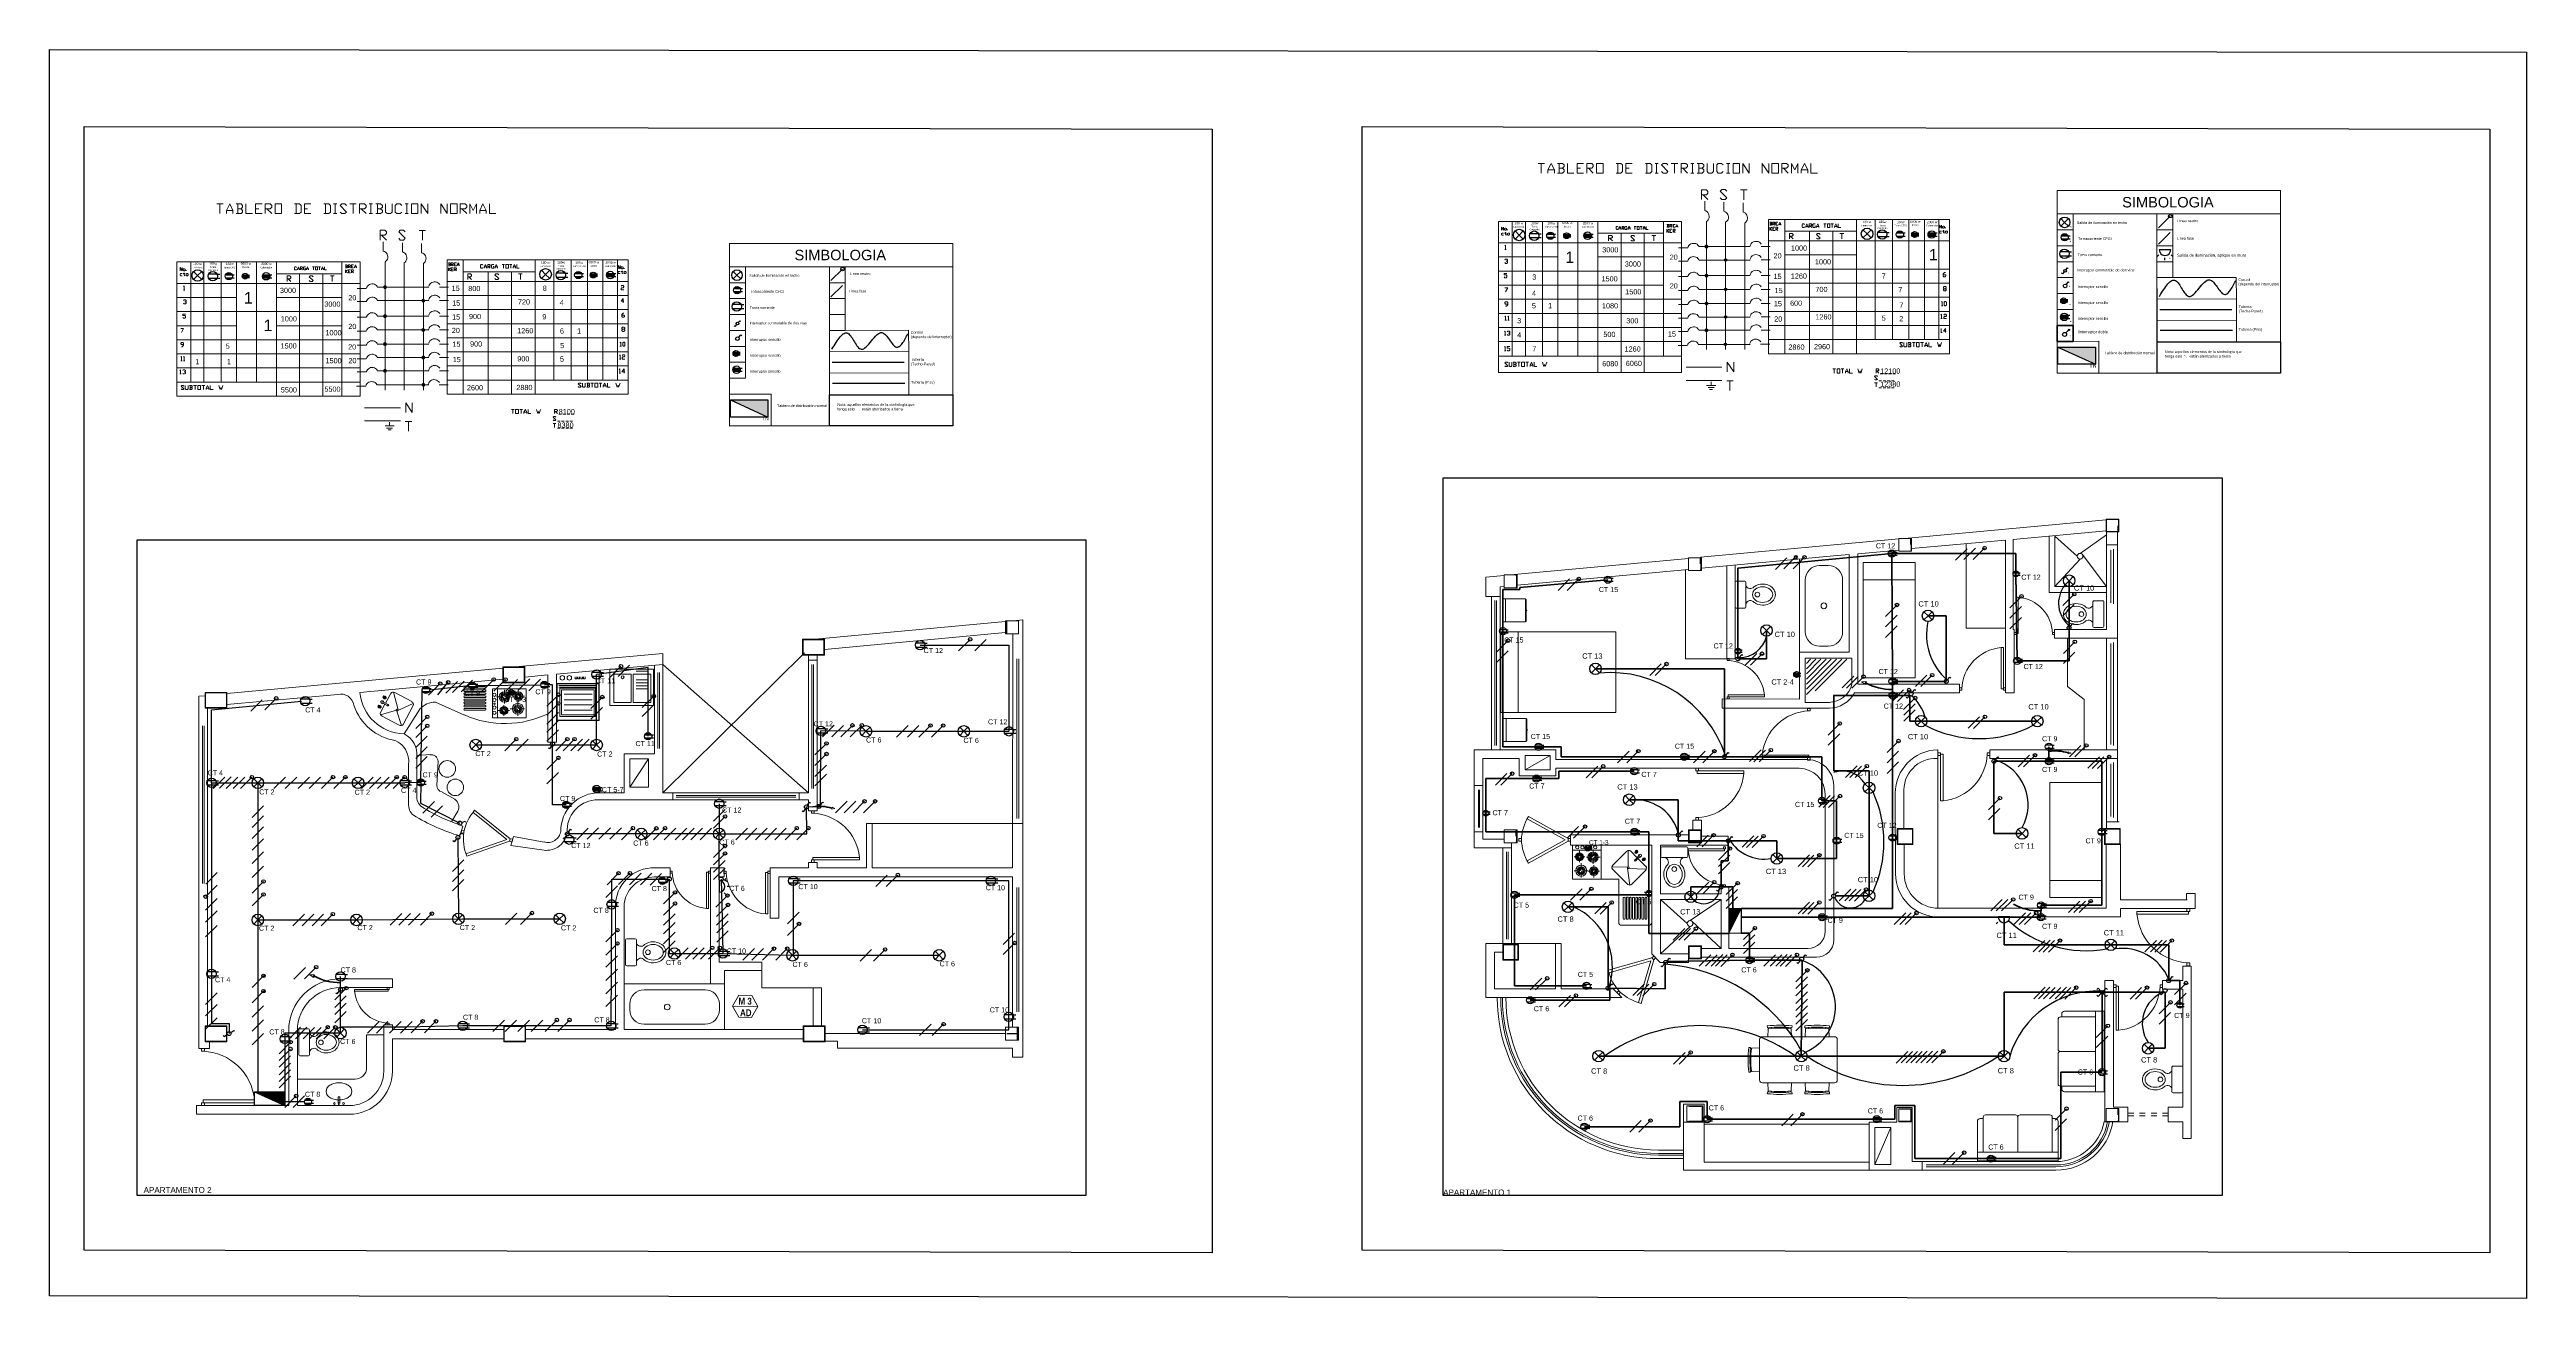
# Model space of a CAD drawing. Header units: metres. Extents: x 0 to 113, y -32 to 21.
# Drawn here: x 17.23 to 60.24, y -0.84 to 20.84 of the extents above; entities that cross this region are included whole.
import ezdxf

# ---------------------------------------------------------------- set-up
doc = ezdxf.new("R2010")
doc.units = ezdxf.units.M
doc.header["$LTSCALE"] = 0.5
for name, pattern in [('ACAD_ISO02W100', [15, 12, -3]), ('DASHED', [19.05, 12.7, -6.35]), ('HIDDEN2', [4.7625, 3.175, -1.5875])]:
    doc.linetypes.add(name, pattern=pattern)
doc.layers.add('APARTAMENTO', color=252, linetype='Continuous', lineweight=5)
doc.layers.add('MUEBLES', color=56, linetype='Continuous', lineweight=9)
for name, color, linetype in [('CONTROL', 24, 'ACAD_ISO02W100'), ('CUADRO', 7, 'Continuous'), ('CUADRO DE SIMBOLO', 7, 'Continuous'), ('ENCHUFES', 5, 'Continuous'), ('FASES', 7, 'Continuous'), ('LUMINARIA', 1, 'Continuous'), ('TABLERO', 7, 'Continuous'), ('TUBERIA-PISO', 7, 'ACAD_ISO02W100'), ('TUBERIA-TECHO-PARED', 7, 'Continuous')]:
    doc.layers.add(name, color=color, linetype=linetype)
doc.styles.get("Standard").update_dxf_attribs({"font": 'arial.ttf'})

# ---------------------------------------------------------------- blocks, each defined once
blk = doc.blocks.new('INODORO')
for p, q in [((0, -0.23), (0, 0.23)), ((0.02, 0.25), (0.18, 0.25)), ((0.2, 0.23), (0.2, -0.23)), ((0.18, -0.25), (0.02, -0.25))]:
    blk.add_line(p, q)
blk.add_circle((0.414, 0), 0.0438)
for centre, radius, start, end in [((0.02, 0.23), 0.02, 90, 180), ((0.18, 0.23), 0.02, 0, 90), ((0.283, 0.197), 0.0864, 196.4375, 322.7515), ((0.02, -0.23), 0.02, 180, 270), ((0.18, -0.23), 0.02, 270, 0), ((0.283, -0.197), 0.0864, 37.1646, 163.5625)]:
    blk.add_arc(centre, radius, start, end)
blk.add_ellipse((0.512, 0), major_axis=(0.188, 0), ratio=0.77871)
blk.add_open_spline([(0.352, -0.145), (0.364, -0.154), (0.378, -0.163), (0.444, -0.194), (0.504, -0.202), (0.629, -0.181), (0.692, -0.143), (0.741, -0.061), (0.75, -0.03), (0.75, 0), (0.75, 0.036), (0.737, 0.072), (0.671, 0.163), (0.591, 0.196), (0.453, 0.196), (0.396, 0.177), (0.352, 0.144)], degree=3, knots=[3.942102, 3.942102, 3.942102, 3.942102, 4.162638, 4.162638, 4.924422, 4.924422, 5.847984, 5.847984, 6.283185, 6.283185, 6.283185, 6.801532, 6.801532, 7.861895, 7.861895, 8.624417, 8.624417, 8.624417, 8.624417])
blk = doc.blocks.new('OVA2-P')
at = {"color": 0, "linetype": 'ByBlock'}
for p, q in [((-0.21, 0.015), (-0.095, 0.015)), ((-0.095, 0.015), (-0.095, -0.015)), ((-0.21, -0.015), (-0.095, -0.015))]:
    blk.add_line(p, q, dxfattribs=at)
blk.add_lwpolyline([(0, 0.225), (-0.054, 0.21, 0.107118), (-0.106, 0.159, 0.079812), (-0.138, 0.09, 0.067459), (-0.15, 0, 0.067459), (-0.138, -0.09, 0.079812), (-0.106, -0.159, 0.107118), (-0.054, -0.21), (0, -0.225), (0.054, -0.21, 0.107118), (0.106, -0.159, 0.079812), (0.138, -0.09, 0.067459), (0.15, 0, 0.067459), (0.138, 0.09, 0.079812), (0.106, 0.159, 0.107118), (0.054, 0.21)], format="xyb", close=True, dxfattribs=at)
for centre in [(-0.21, 0.08), (-0.21, 0), (-0.21, -0.08)]:
    blk.add_circle(centre, 0.015, dxfattribs=at)
blk = doc.blocks.new('puerta vaiven')
for p, q in [((-0.023, 0.9), (0.022, 0.9)), ((-0.023, 0.855), (-0.023, 0.9)), ((0.022, 0.9), (0.022, 0.855)), ((-0.023, 0.045), (-0.404, 0.735)), ((0, 0.097), (-0.365, 0.757)), ((0, 0.855), (-0.023, 0.855)), ((0.022, 0.855), (0, 0.855)), ((0, 0.097), (0.365, 0.757)), ((0.022, 0.045), (0.404, 0.735)), ((-0.023, 0.045), (0.022, 0.045)), ((-0.023, 0), (-0.023, 0.045)), ((0, 0), (-0.023, 0)), ((-0.023, 0.045), (0.022, 0.045)), ((0.022, 0), (0, 0)), ((0.022, 0.045), (0.022, 0))]:
    blk.add_line(p, q)
for centre, start, end in [((0.032, 0.01), 92.1815, 121.0201), ((-0.032, 0.01), 58.9799, 87.8185)]:
    blk.add_arc(centre, 0.846, start, end)
blk = doc.blocks.new('PUERTA2')
for p, q in [((-0.1, 0.925), (-0.05, 0.925)), ((-0.1, 0.025), (-0.1, 0.925)), ((-0.05, 0.925), (-0.05, 0.025)), ((-0.05, 0.025), (-0.05, 0.925)), ((-1, 0.05), (-0.95, 0.05)), ((-1, 0), (-1, 0.05)), ((-0.95, 0), (-1, 0)), ((-0.95, 0.05), (-0.95, 0.025)), ((-0.95, 0.025), (-0.95, 0)), ((-0.05, 0.025), (-0.1, 0.025)), ((-0.05, 0.05), (0, 0.05)), ((-0.05, 0), (-0.05, 0.05)), ((0, 0), (-0.05, 0)), ((0, 0.05), (0, 0.025)), ((0, 0.025), (0, 0))]:
    blk.add_line(p, q)
blk.add_arc((-0.011, -0.011), 0.94, 95.4546, 177.8185)
blk = doc.blocks.new('Tomacorriente')
at = {"layer": 'ENCHUFES'}
for p, q in [((0.056, 0.026), (-0.056, 0.026)), ((0.056, 0.026), (0.092, 0.026)), ((-0.056, -0.026), (0.056, -0.026)), ((0.056, -0.026), (0.092, -0.026))]:
    blk.add_line(p, q, dxfattribs=at)
blk.add_circle((0, 0), 0.0621, dxfattribs=at)
blk = doc.blocks.new('Toma corriente CFGI 1 Fase')
at = {"layer": 'ENCHUFES', "lineweight": 40}
h = blk.add_hatch(color=256, dxfattribs=at)
h.dxf.hatch_style = 1
h.paths.add_polyline_path([(-0.045, 0.021), (0.045, 0.021, 0.63707)])
h.paths.add_polyline_path([(0.045, -0.021), (-0.045, -0.021, 0.63707)])
at = {"layer": 'ENCHUFES'}
for p, q in [((-0.045, 0.021), (0.074, 0.021)), ((-0.045, -0.021), (0.074, -0.021))]:
    blk.add_line(p, q, dxfattribs=at)
blk.add_circle((0, 0), 0.05, dxfattribs=at)
blk = doc.blocks.new('Tablero')
at = {"layer": 'TABLERO'}
h = blk.add_hatch(color=256, dxfattribs=at)
h.dxf.hatch_style = 1
h.paths.add_polyline_path([(-0.262, 0.12), (0.262, -0.12), (0.262, 0.12)])
blk.add_line((-0.262, 0.12), (0.262, -0.12), dxfattribs=at)
blk.add_lwpolyline([(0.262, -0.12), (-0.262, -0.12), (-0.262, 0.12), (0.262, 0.12)], close=True, dxfattribs=at)
blk = doc.blocks.new('*U139')
at = {"layer": 'LUMINARIA'}
for q in [(-0.071, 0.071), (-0.071, -0.071), (0.071, 0.071), (0.071, -0.071)]:
    blk.add_line((0, 0), q, dxfattribs=at)
blk.add_circle((0, 0), 0.1, dxfattribs=at)
blk = doc.blocks.new('INTERRUPTOR')
at = {"layer": 'LUMINARIA'}
for p, q in [((0.023, 0.026), (0.065, 0.074)), ((0.065, 0.074), (0.08, 0.061))]:
    blk.add_line(p, q, dxfattribs=at)
blk.add_circle((0, 0), 0.0347, dxfattribs=at)
blk = doc.blocks.new('CONMUTABLE')
at = {"layer": 'LUMINARIA'}
for p, q in [((-0.067, -0.076), (-0.087, -0.059)), ((-0.023, -0.026), (-0.067, -0.076))]:
    blk.add_line(p, q, dxfattribs=at)
blk.add_lwpolyline([(0.023, 0.026), (0.065, 0.074), (0.08, 0.061)], dxfattribs=at)
blk.add_circle((0, 0), 0.0347, dxfattribs=at)
blk = doc.blocks.new('Tomacorriente de dos fases sin neutro (208v)')
at = {"layer": 'ENCHUFES'}
h = blk.add_hatch(color=256, dxfattribs=at)
h.dxf.hatch_style = 1
h.paths.add_polyline_path([(0.05, 0, 0.109518), (0.045, 0.021), (-0.045, 0.021, 0.109518), (-0.05, 0, 0.109518), (-0.045, -0.021), (0.045, -0.021, 0.109518)], flags=17)
h.paths.add_polyline_path([(0.045, 0.021), (-0.045, 0.021, 0.109518), (-0.05, 0, 0.109518), (-0.045, -0.021), (0.045, -0.021, 0.109518), (0.05, 0, 0.109518)], flags=17)
h = blk.add_hatch(color=256, dxfattribs=at)
h.dxf.hatch_style = 1
h.paths.add_polyline_path([(0.05, 0, 0.109518), (0.045, 0.021), (-0.045, 0.021, 0.109518), (-0.05, 0, 0.109518), (-0.045, -0.021), (0.045, -0.021, 0.109518)])
for p, q in [((-0.045, 0.021), (0.074, 0.021)), ((-0.045, -0.021), (0.074, -0.021))]:
    blk.add_line(p, q, dxfattribs=at)
blk.add_circle((0, 0), 0.05, dxfattribs=at)
blk = doc.blocks.new('lavadero')
at = {"layer": 'MUEBLES'}
for p, q in [((0.036, -0.096), (0.036, -0.298)), ((0.186, -0.096), (0.186, -0.298)), ((0.237, -0.096), (0.237, -0.298)), ((0.287, -0.096), (0.287, -0.298)), ((0.338, -0.096), (0.338, -0.298))]:
    blk.add_line(p, q, dxfattribs=at)
for points in [[(0, 0), (0.63, 0), (0.63, -0.757), (0, -0.757)], [(0.085, -0.045), (0.577, -0.045), (0.577, -0.348), (0.085, -0.348)], [(0.088, -0.383), (0.58, -0.383), (0.58, -0.685), (0.088, -0.685)]]:
    blk.add_lwpolyline(points, close=True, dxfattribs=at)
blk.add_circle((0.139, -0.534), 0.0252, dxfattribs=at)
blk = doc.blocks.new('LJIKO')
at = {"layer": 'MUEBLES'}
for p, q in [((1446.164, 1065.092), (1446.764, 1065.092)), ((1446.164, 1064.542), (1446.164, 1065.092)), ((1446.17, 1065.086), (1446.638, 1065.086)), ((1446.17, 1064.548), (1446.17, 1065.086)), ((1446.217, 1065.049), (1446.217, 1064.589)), ((1446.582, 1065.049), (1446.217, 1065.049)), ((1446.237, 1065.029), (1446.237, 1064.609)), ((1446.562, 1065.029), (1446.237, 1065.029)), ((1446.562, 1064.609), (1446.562, 1065.029)), ((1446.582, 1064.589), (1446.582, 1065.049)), ((1446.596, 1065.063), (1446.596, 1064.571)), ((1446.616, 1064.571), (1446.616, 1065.063)), ((1446.638, 1064.548), (1446.638, 1065.086)), ((1446.644, 1064.542), (1446.644, 1065.092)), ((1446.3, 1064.631), (1446.3, 1064.993)), ((1446.366, 1064.631), (1446.366, 1064.993)), ((1446.434, 1064.631), (1446.434, 1064.993)), ((1446.506, 1064.631), (1446.506, 1064.993)), ((1446.731, 1064.851), (1446.703, 1064.851)), ((1446.703, 1064.851), (1446.703, 1064.831)), ((1446.703, 1064.831), (1446.731, 1064.831)), ((1446.703, 1064.817), (1446.703, 1064.797)), ((1446.731, 1064.817), (1446.703, 1064.817)), ((1446.703, 1064.797), (1446.731, 1064.797)), ((1446.703, 1064.779), (1446.703, 1064.759)), ((1446.731, 1064.779), (1446.703, 1064.779)), ((1446.703, 1064.759), (1446.731, 1064.759)), ((1446.703, 1064.743), (1446.703, 1064.723)), ((1446.731, 1064.743), (1446.703, 1064.743)), ((1446.703, 1064.723), (1446.731, 1064.723)), ((1446.164, 1064.542), (1446.764, 1064.542)), ((1446.17, 1064.548), (1446.638, 1064.548)), ((1446.582, 1064.589), (1446.217, 1064.589)), ((1446.562, 1064.609), (1446.237, 1064.609))]:
    blk.add_line(p, q, dxfattribs=at)
for centre in [(1446.717, 1065.018), (1446.717, 1064.928)]:
    blk.add_circle(centre, 0.0295, dxfattribs=at)
blk = doc.blocks.new('Tomacorriente de dos fases con neutro (208V)')
at = {"layer": 'ENCHUFES', "lineweight": 100}
h = blk.add_hatch(color=256, dxfattribs=at)
h.dxf.hatch_style = 1
h.paths.add_polyline_path([(0.045, 0.021), (-0.045, 0.021, 0.109518), (-0.05, 0), (0.05, 0, 0.109518)])
at = {"layer": 'ENCHUFES'}
for p, q in [((-0.05, 0), (0.075, 0)), ((-0.045, 0.021), (0.074, 0.021)), ((-0.045, -0.021), (0.074, -0.021))]:
    blk.add_line(p, q, dxfattribs=at)
blk.add_circle((0, 0), 0.05, dxfattribs=at)
blk = doc.blocks.new('Salida iluminacion. aplique muro')
at = {"layer": 'LUMINARIA'}
for p, q in [((0, 0.1), (0, -0.1)), ((0.116, 0.138), (0.09, 0.107)), ((0.18, 0), (0.14, 0)), ((0.116, -0.138), (0.09, -0.107))]:
    blk.add_line(p, q, dxfattribs=at)
blk.add_arc((0, 0), 0.1, 270, 90, dxfattribs=at)
blk = doc.blocks.new('FASE NEUTRO')
at = {"layer": 'FASES', "ltscale": 0.5}
h = blk.add_hatch(dxfattribs=at)
h.set_pattern_fill('ANGLE', color=256)
h.set_pattern_definition([(0, (0, 0), (0, 6.985), [5.08, -1.905]), (90, (0, 0), (-6.985, 4e-16), [5.08, -1.905])])
h.paths.add_polyline_path([(0.07, 0.1, 1), (0.13, 0.1, 1)])
blk.add_lwpolyline([(-0.1, -0.1), (0.1, 0.1)], dxfattribs=at)
blk.add_circle((0.1, 0.1), 0.03, dxfattribs=at)
blk = doc.blocks.new('FASE')
at = {"layer": 'FASES', "ltscale": 0.5}
blk.add_line((-0.1, -0.1), (0.1, 0.1), dxfattribs=at)
blk = doc.blocks.new('Interruptor conmutable de cuatro vias')
at = {"layer": 'LUMINARIA'}
for p, q in [((-0.071, 0.071), (-0.092, 0.049)), ((-0.071, 0.071), (-0.021, 0.021)), ((0.071, 0.071), (0.021, 0.021)), ((0.071, 0.071), (0.092, 0.049)), ((-0.071, -0.071), (-0.092, -0.049)), ((-0.021, -0.021), (-0.071, -0.071)), ((0.071, -0.071), (0.021, -0.021)), ((0.071, -0.071), (0.092, -0.049))]:
    blk.add_line(p, q, dxfattribs=at)
blk.add_circle((0, 0), 0.03, dxfattribs=at)
blk = doc.blocks.new('MSB-P21G')
for p, q in [((-0.7, 0), (-0.7, 0.686389)), ((-0.65, 0.736389), (-0.6, 0.736389)), ((-0.6, 0.15), (-0.6, 0.76)), ((-0.04, 0.8), (-0.56, 0.8)), ((0, 0.15), (0, 0.76)), ((0.04, 0.8), (0.56, 0.8)), ((0.6, 0.15), (0.6, 0.76)), ((0.65, 0.736389), (0.6, 0.736389)), ((0.7, 0), (0.7, 0.686389)), ((-0.7, 0.15), (0.7, 0.15)), ((-0.7, 0), (0.7, 0))]:
    blk.add_line(p, q)
for centre, radius, start, end in [((-0.65, 0.686389), 0.05, 90, 180), ((-0.56, 0.76), 0.04, 90, 180), ((-0.04, 0.76), 0.04, 0, 90), ((0.04, 0.76), 0.04, 90, 180), ((0.56, 0.76), 0.04, 0, 90), ((0.65, 0.686389), 0.05, 0, 90)]:
    blk.add_arc(centre, radius, start, end)
blk = doc.blocks.new('Sala')
at = {"rotation": 270}
blk.add_blockref('MSB-P21G', (0, -0.7), dxfattribs=at)
blk.add_blockref('MSB-P21G', (1.9, -2.2))
blk = doc.blocks.new('Cama principal')
at = {"layer": 'MUEBLES'}
blk.add_line((3.152, 13.901), (1.752, 13.901), dxfattribs=at)
blk.add_lwpolyline([(3.152, 12.201), (3.152, 14.201), (1.752, 14.201), (1.752, 12.201)], close=True, dxfattribs=at)
blk = doc.blocks.new('MDC--S1G')
blk.add_line((0.9, -0.3), (0, -0.3))
blk.add_lwpolyline([(0, -2), (0.9, -2), (0.9, 0), (0, 0)], close=True)
blk = doc.blocks.new('Cama Secundaria')
at = {"layer": 'MUEBLES'}
blk.add_blockref('MDC--S1G', (0, 0), dxfattribs=at)
blk = doc.blocks.new('MGS---0G')
for p, q in [((-0.200223, -0.135859), (-0.206276, 0)), ((0.200223, -0.135859), (0.206276, 0)), ((-0.213121, -0.16037), (-0.216246, -0.182241)), ((-0.194029, -0.157922), (-0.194029, -0.14079)), ((-0.143664, -0.163377), (-0.143664, -0.146319)), ((0.143664, -0.163377), (0.143664, -0.146319)), ((0.194029, -0.157922), (0.194029, -0.14079)), ((0.213121, -0.16037), (0.216246, -0.182241))]:
    blk.add_line(p, q)
for centre, radius, start, end in [((-0.211297, -0.182948), 0.005, 171.868669, 262.086231), ((-0.208172, -0.161077), 0.005, 82.089944, 171.868669), ((0, 1.590742), 1.791231, 263.203343, 276.796657), ((0, 1.59187), 1.760266, 263.230774, 276.769226), ((-0.19523, -0.135591), 0.005, 183.077649, 262.510793), ((0, 1.621106), 1.772511, 263.65524, 276.34476), ((0.19523, -0.135591), 0.005, 277.489207, 356.922351), ((0.208172, -0.161077), 0.005, 8.131331, 97.910056), ((0.211297, -0.182948), 0.005, 277.913769, 8.131331)]:
    blk.add_arc(centre, radius, start, end)
blk = doc.blocks.new('Comedor')
blk.add_lwpolyline([(0.394, -1.3), (0.394, -0.05, 0.414214), (0.344, 0), (-0.356, 0, 0.414214), (-0.406, -0.05), (-0.406, -1.3, 0.414214), (-0.356, -1.35), (0.344, -1.35, 0.414214)], format="xyb", close=True)
at = {"rotation": 270}
for p in [(-0.406, -0.35), (-0.406, -1)]:
    blk.add_blockref('MGS---0G', p, dxfattribs=at)
at = {"xscale": -1, "rotation": 90}
for p in [(0.394, -0.35), (0.394, -1)]:
    blk.add_blockref('MGS---0G', p, dxfattribs=at)
blk.add_blockref('MGS---0G', (-0.006, -1.35))
blk = doc.blocks.new('MDM---1G')
for p, q in [((0.2, -0.05), (-0.2, -0.05)), ((-0.19, -0.41), (-0.19, -0.4)), ((-0.19, -0.41), (0.19, -0.41)), ((0.19, -0.41), (0.19, -0.4))]:
    blk.add_line(p, q)
blk.add_lwpolyline([(0.2, -0.39), (0.2, 0), (-0.2, 0), (-0.2, -0.39, 0.414214), (-0.19, -0.4), (0.19, -0.4, 0.414214)], format="xyb", close=True)
blk.add_arc((0, -0.41), 0.01, 180, 0)
blk = doc.blocks.new('Mesita de noche')
at = {"layer": 'MUEBLES'}
blk.add_blockref('MDM---1G', (0.2, 0), dxfattribs=at)

msp = doc.modelspace()

# ---------------------------------------------------------------- hatches: boundary and pattern name
at = {"layer": 'APARTAMENTO'}
h = msp.add_hatch(dxfattribs=at)
h.set_pattern_fill('LINE', color=252, scale=0.02, angle=45, style=0)
h.set_pattern_definition([(45, (-1406.43809, -1048.134646), (-0.0449012806, 0.0449012806), [])])
h.paths.add_polyline_path([(47.733, 9.568), (48.473, 10.26), (47.731, 10.259)])
at = {"layer": 'TABLERO', "ltscale": 0.5}
h = msp.add_hatch(dxfattribs=at)
h.set_pattern_fill('ANGLE', color=256)
h.set_pattern_definition([(0, (-0.1574, 0.673), (0, 6.985), [5.08, -1.905]), (90, (-0.1574, 0.673), (-6.985, 4e-16), [5.08, -1.905])])
h.paths.add_polyline_path([(46.329, 15.745, 0.441341), (46.307, 15.725), (46.309, 15.725), (46.329, 15.725)])
h.paths.add_polyline_path([(46.329, 15.745), (46.329, 15.725), (46.331, 15.725), (46.347, 15.725, 0.387596)])
h.paths.add_polyline_path([(46.329, 15.725), (46.309, 15.725), (46.307, 15.725, 0.441341), (46.329, 15.706)])
h.paths.add_polyline_path([(46.347, 15.725), (46.331, 15.725), (46.329, 15.725), (46.329, 15.706, 0.387596)])
h.paths.add_polyline_path([(46.329, 16.22, 0.426542), (46.308, 16.2), (46.329, 16.2)])
h.paths.add_polyline_path([(46.329, 16.22), (46.329, 16.2), (46.348, 16.2, 0.401991)])
h.paths.add_polyline_path([(46.329, 16.2), (46.308, 16.2, 0.426542), (46.329, 16.18)])
h.paths.add_polyline_path([(46.348, 16.2), (46.329, 16.2), (46.329, 16.18, 0.401991)])
h.paths.add_polyline_path([(46.329, 16.7, 0.403052), (46.31, 16.68), (46.329, 16.68)])
h.paths.add_polyline_path([(46.329, 16.7), (46.329, 16.68), (46.35, 16.68, 0.425463)])
h.paths.add_polyline_path([(46.329, 16.68), (46.31, 16.68, 0.403052), (46.329, 16.66)])
h.paths.add_polyline_path([(46.35, 16.68), (46.329, 16.68), (46.329, 16.66, 0.425463)])
h.paths.add_polyline_path([(46.329, 17.211, 0.415165), (46.309, 17.191), (46.329, 17.191)])
h.paths.add_polyline_path([(46.329, 17.211), (46.329, 17.191), (46.349, 17.191, 0.413263)])
h.paths.add_polyline_path([(46.329, 17.191), (46.309, 17.191, 0.415165), (46.329, 17.171)])
h.paths.add_polyline_path([(46.349, 17.191), (46.329, 17.191), (46.329, 17.171, 0.413263)])
at = {"layer": 'TABLERO'}
h = msp.add_hatch(color=256, dxfattribs=at)
h.dxf.hatch_style = 1
h.paths.add_polyline_path([(46.6, 5.932), (46.382, 5.932), (46.382, 5.498)])

# ---------------------------------------------------------------- linework, layer by layer
at = {"layer": 'APARTAMENTO', "color": 252}
for p, q in [((49.434, 12.358), (52.935, 12.682)), ((53.138, 12.578), (53.138, 12.479)), ((53.138, 12.578), (53.138, 12.479)), ((45.891, 12.03), (49.335, 12.348)), ((48.474, 10.381), (48.474, 12.077)), ((48.624, 9.825), (48.624, 12.091)), ((49.538, 12.348), (49.538, 12.249)), ((49.538, 12.348), (49.538, 12.249)), ((49.549, 12.348), (49.549, 12.144)), ((49.549, 12.348), (49.549, 12.144)), ((50.506, 10.799), (50.506, 12.268)), ((51.192, 12.329), (51.192, 9.675)), ((51.32, 10.775), (51.32, 12.341)), ((51.947, 12.399), (51.947, 11.421)), ((52.047, 12.408), (52.047, 11.521)), ((52.435, 12.048), (52.047, 12.399)), ((52.485, 12.098), (52.942, 12.422)), ((52.522, 12.082), (52.942, 11.521)), ((52.942, 12.469), (52.942, 12.246)), ((52.942, 12.246), (53.136, 12.246)), ((52.942, 11.145), (52.942, 12.246)), ((53.136, 12.246), (53.136, 12.469)), ((53.136, 11.145), (53.136, 12.246)), ((42.164, 11.685), (42.485, 11.715)), ((42.597, 11.725), (45.684, 12.011)), ((42.699, 11.715), (42.699, 11.511)), ((42.699, 11.715), (42.699, 11.511)), ((42.699, 11.715), (42.699, 11.511)), ((42.699, 11.715), (42.699, 11.511)), ((42.699, 11.715), (42.699, 11.511)), ((45.635, 10.266), (45.635, 11.815)), ((45.887, 12.013), (45.887, 11.914)), ((46.348, 10.266), (46.348, 11.881)), ((46.494, 10.266), (46.494, 11.894)), ((52.485, 11.998), (52.047, 11.521)), ((42.414, 11.349), (42.164, 11.349)), ((52.942, 11.421), (51.947, 11.421)), ((52.942, 11.521), (52.047, 11.521)), ((52.942, 11.421), (52.942, 11.521)), ((52.942, 11.281), (52.942, 10.939)), ((53.136, 10.625), (53.136, 11.281)), ((30.521, 10.607), (33.827, 10.913)), ((33.847, 10.816), (33.847, 10.915)), ((33.847, 10.816), (33.847, 10.915)), ((33.847, 10.816), (33.847, 10.915)), ((33.847, 10.711), (33.847, 10.81)), ((33.965, 10.925), (34.129, 10.941)), ((34.124, 10.94), (34.129, 10.941)), ((34.129, 10.941), (34.129, 10.3)), ((51.191, 10.799), (50.506, 10.799)), ((51.342, 10.775), (51.32, 10.775)), ((51.342, 10.775), (51.342, 9.675)), ((52.042, 10.775), (52.942, 10.775)), ((52.042, 10.775), (52.042, 10.625)), ((52.942, 10.939), (52.942, 10.775)), ((25.319, 10.126), (27.878, 10.362)), ((30.334, 10.369), (27.878, 7.94)), ((27.878, 10.362), (27.878, 10.102)), ((30.403, 9.808), (30.403, 10.331)), ((30.553, 7.63), (30.553, 10.331)), ((33.95, 10.35), (33.949, 7.409)), ((33.95, 10.35), (33.95, 10.701)), ((34.129, 7.409), (34.129, 10.35)), ((47.612, 10.387), (47.612, 9.569)), ((47.612, 10.381), (47.612, 9.568)), ((47.612, 10.381), (48.474, 10.381)), ((48.624, 10.381), (48.624, 9.825)), ((52.042, 10.625), (53.136, 10.625)), ((52.267, 10.625), (52.267, 9.785)), ((52.942, 10.625), (52.942, 10.165)), ((52.942, 8.689), (52.942, 10.625)), ((53.136, 8.689), (53.136, 10.625)), ((20.307, 9.662), (25.1, 10.105)), ((25.881, 9.988), (25.881, 8.821)), ((26.031, 8.821), (26.031, 10)), ((27.728, 10.102), (27.728, 10.157)), ((27.728, 8.64), (27.728, 10.102)), ((30.403, 7.94), (27.878, 10.171)), ((27.878, 8.628), (27.878, 10.102)), ((30.403, 7.94), (30.403, 10.243)), ((30.403, 10.243), (30.553, 10.243)), ((30.553, 10.243), (30.553, 7.946)), ((46.494, 10.266), (45.635, 10.266)), ((46.494, 10.266), (46.348, 10.266)), ((47.712, 10.281), (47.712, 9.51)), ((47.712, 10.281), (48.524, 10.281)), ((48.524, 10.281), (48.524, 9.828)), ((19.821, 9.617), (19.927, 9.627)), ((19.821, 9.177), (19.821, 9.617)), ((23.05, 9.479), (22.974, 9.337)), ((22.998, 9.507), (23.089, 9.458)), ((23.098, 9.475), (23.006, 9.524)), ((23.059, 9.496), (23.15, 9.666)), ((23.066, 9.508), (23.059, 9.496)), ((23.197, 9.688), (23.277, 9.383)), ((23.219, 9.681), (23.515, 9.523)), ((23.543, 9.493), (23.272, 9.368)), ((23.929, 9.514), (24.432, 9.291)), ((24.433, 9.785), (24.792, 9.785)), ((24.433, 9.755), (24.792, 9.755)), ((24.433, 9.731), (24.792, 9.731)), ((24.433, 9.701), (24.792, 9.701)), ((24.433, 9.677), (24.792, 9.677)), ((24.433, 9.647), (24.792, 9.647)), ((24.433, 9.623), (24.792, 9.623)), ((24.433, 9.593), (24.792, 9.593)), ((24.433, 9.569), (24.792, 9.569)), ((24.433, 9.539), (24.792, 9.539)), ((24.433, 9.515), (24.792, 9.515)), ((24.433, 9.485), (24.792, 9.485)), ((25.094, 9.605), (24.99, 9.605)), ((25.117, 9.462), (25.117, 9.398)), ((25.124, 9.728), (25.124, 9.635)), ((25.124, 9.492), (25.124, 9.575)), ((25.154, 9.605), (25.24, 9.605)), ((25.336, 9.618), (25.26, 9.618)), ((25.358, 9.43), (25.358, 9.513)), ((25.366, 9.648), (25.366, 9.72)), ((25.366, 9.588), (25.366, 9.519)), ((25.396, 9.618), (25.474, 9.618)), ((46.268, 9.573), (47.612, 9.569)), ((46.268, 9.573), (46.268, 9.41)), ((48.131, 9.51), (47.712, 9.51)), ((48.57, 9.675), (50.392, 9.675)), ((48.624, 9.825), (50.392, 9.825)), ((50.392, 9.675), (50.392, 9.825)), ((51.192, 9.675), (51.342, 9.675)), ((51.342, 9.825), (51.342, 9.675)), ((52.267, 9.785), (52.555, 9.562)), ((52.555, 9.562), (52.555, 8.689)), ((19.821, 9.281), (19.821, 9.349)), ((19.821, 6.364), (19.821, 9.177)), ((19.971, 9.177), (19.971, 9.409)), ((19.971, 9.177), (19.971, 6.334)), ((22.971, 9.293), (23.248, 9.377)), ((23.001, 9.272), (23.297, 9.114)), ((23.335, 9.107), (23.248, 9.377)), ((23.542, 9.457), (23.366, 9.128)), ((23.383, 8.965), (23.655, 9.395)), ((24.433, 9.461), (24.792, 9.461)), ((24.433, 9.431), (24.792, 9.431)), ((24.433, 9.407), (24.792, 9.407)), ((24.433, 9.377), (24.792, 9.377)), ((25.087, 9.368), (25.013, 9.368)), ((25.117, 9.275), (25.117, 9.338)), ((25.147, 9.368), (25.211, 9.368)), ((25.328, 9.4), (25.225, 9.4)), ((25.358, 9.37), (25.358, 9.277)), ((25.388, 9.4), (25.475, 9.4)), ((46.268, 9.41), (48.124, 9.41)), ((48.131, 9.41), (47.612, 9.41)), ((25.881, 8.821), (26.031, 8.821)), ((27.728, 8.617), (27.202, 8.617)), ((27.202, 8.617), (27.202, 7.94)), ((27.878, 8.64), (27.878, 7.94)), ((41.964, 8.689), (41.964, 8.065)), ((41.964, 8.689), (43.384, 8.689)), ((41.964, 8.689), (43.384, 8.689)), ((42.747, 8.689), (43.384, 8.689)), ((43.384, 8.516), (43.384, 8.689)), ((43.384, 8.689), (43.384, 8.516)), ((50.006, 8.689), (50.015, 8.689)), ((50.015, 8.689), (50.015, 5.937)), ((50.015, 8.539), (50.015, 8.689)), ((50.916, 8.689), (53.136, 8.689)), ((50.916, 8.539), (50.916, 8.689)), ((52.942, 8.689), (53.136, 8.689)), ((53.136, 8.539), (53.136, 8.689)), ((23.461, 8.445), (23.461, 7.752)), ((23.604, 8.574), (23.604, 7.872)), ((27.302, 8.533), (27.302, 8.04)), ((27.628, 8.533), (27.302, 8.533)), ((27.302, 8.04), (27.628, 8.533)), ((27.628, 8.533), (27.628, 8.04)), ((42.114, 8.539), (42.114, 8.065)), ((42.747, 8.539), (42.114, 8.539)), ((42.747, 8.539), (42.747, 8.237)), ((42.747, 8.237), (43.384, 8.237)), ((42.847, 8.589), (43.284, 8.589)), ((42.847, 8.589), (42.847, 8.337)), ((42.847, 8.337), (43.284, 8.589)), ((42.847, 8.337), (43.284, 8.337)), ((43.284, 8.589), (43.284, 8.337)), ((47.757, 8.516), (43.384, 8.516)), ((43.384, 8.237), (43.384, 8.366)), ((47.607, 8.366), (43.384, 8.366)), ((43.384, 8.366), (43.384, 8.237)), ((50.003, 8.539), (50.015, 8.539)), ((50.916, 8.539), (53.136, 8.539)), ((52.942, 7.438), (52.942, 8.539)), ((53.136, 7.438), (53.136, 8.539)), ((26.748, 7.94), (27.202, 7.94)), ((26.748, 7.817), (30.403, 7.817)), ((27.302, 8.04), (27.628, 8.04)), ((27.878, 7.94), (30.403, 7.94)), ((30.24, 7.94), (28.048, 7.94)), ((28.048, 7.94), (28.048, 7.817)), ((28.048, 7.817), (30.24, 7.817)), ((30.24, 7.94), (30.24, 7.817)), ((30.403, 7.94), (30.403, 7.946)), ((30.403, 7.63), (30.403, 7.817)), ((41.964, 8.065), (42.114, 8.065)), ((41.964, 8.065), (41.964, 7.265)), ((42.037, 7.337), (42.037, 7.993)), ((42.058, 7.993), (42.058, 7.337)), ((42.114, 7.248), (42.114, 8.065)), ((48.057, 5.536), (48.057, 7.916)), ((48.207, 5.386), (48.207, 8.066)), ((24.403, 7.364), (24.351, 7.192)), ((30.403, 7.63), (30.553, 7.63)), ((31.413, 7.409), (34.129, 7.409)), ((31.413, 6.637), (31.413, 7.409)), ((31.513, 7.409), (31.413, 7.409)), ((31.513, 6.637), (31.513, 7.409)), ((33.949, 7.409), (33.949, 6.637)), ((34.129, 7.409), (34.129, 6.38)), ((42.114, 7.375), (42.114, 7.365)), ((45.762, 7.466), (45.912, 7.466)), ((45.762, 7.466), (45.762, 7.295)), ((45.912, 7.466), (45.912, 7.185)), ((52.942, 7.438), (52.942, 7.315)), ((52.942, 7.438), (53.166, 7.438)), ((25.238, 7.024), (25.285, 7.182)), ((25.238, 7.024), (25.853, 6.941)), ((25.285, 7.182), (25.814, 7.086)), ((41.964, 7.265), (41.964, 6.988)), ((41.964, 7.265), (42.114, 7.265)), ((41.964, 6.988), (42.464, 6.988)), ((42.114, 7.265), (42.114, 7.138)), ((42.485, 7.138), (42.114, 7.138)), ((42.459, 6.988), (42.459, 5.326)), ((42.464, 6.988), (42.614, 6.988)), ((42.614, 6.988), (42.614, 7.072)), ((42.614, 6.988), (42.614, 5.326)), ((42.688, 7.286), (42.688, 7.187)), ((42.688, 7.286), (42.688, 7.187)), ((42.688, 7.082), (42.699, 7.082)), ((42.699, 7.286), (42.699, 7.082)), ((42.699, 7.286), (42.699, 7.082)), ((42.699, 7.286), (42.699, 7.082)), ((42.699, 7.286), (42.699, 7.082)), ((42.699, 7.286), (42.699, 7.082)), ((45.684, 7.211), (43.639, 7.211)), ((43.639, 7.031), (43.639, 7.211)), ((43.639, 7.031), (45.046, 7.031)), ((43.79, 6.859), (43.79, 6.933)), ((44.027, 6.852), (44.027, 6.956)), ((44.611, 6.921), (44.373, 6.684)), ((44.64, 6.944), (44.64, 6.655)), ((44.795, 6.814), (44.681, 6.928)), ((45.046, 5.143), (45.046, 7.031)), ((45.196, 7.031), (46.375, 7.031)), ((45.196, 6.189), (45.196, 7.031)), ((45.908, 7.185), (46.375, 7.185)), ((46.375, 7.185), (46.375, 7.031)), ((52.936, 7.055), (52.936, 5.936)), ((53.186, 6.081), (53.186, 7.055)), ((53.186, 6.211), (53.186, 6.96)), ((27.723, 6.479), (28.003, 6.479)), ((27.735, 6.637), (28.003, 6.637)), ((28.003, 6.637), (28.003, 6.479)), ((28.702, 6.637), (28.938, 6.637)), ((28.702, 6.637), (28.702, 4.622)), ((28.852, 6.479), (28.938, 6.479)), ((28.852, 6.479), (28.852, 5.003)), ((28.886, 6.637), (28.938, 6.637)), ((28.938, 6.637), (28.938, 6.479)), ((29.738, 6.637), (30.403, 6.637)), ((29.738, 6.637), (29.738, 6.479)), ((29.738, 6.479), (29.738, 5.763)), ((29.888, 6.479), (33.949, 6.479)), ((29.888, 5.763), (29.888, 6.479)), ((30.403, 6.637), (30.403, 6.73)), ((30.403, 6.73), (30.553, 6.73)), ((30.553, 6.637), (30.553, 6.73)), ((30.553, 6.637), (31.413, 6.637)), ((31.513, 6.637), (33.949, 6.637)), ((33.949, 6.479), (33.949, 6.38)), ((43.697, 6.829), (43.76, 6.829)), ((43.792, 6.588), (43.699, 6.588)), ((43.79, 6.799), (43.79, 6.735)), ((43.884, 6.829), (43.82, 6.829)), ((43.822, 6.618), (43.822, 6.721)), ((43.822, 6.558), (43.822, 6.472)), ((43.852, 6.588), (43.935, 6.588)), ((43.915, 6.822), (43.997, 6.822)), ((44.01, 6.58), (43.941, 6.58)), ((44.027, 6.792), (44.027, 6.706)), ((44.04, 6.61), (44.04, 6.686)), ((44.04, 6.55), (44.04, 6.472)), ((44.15, 6.822), (44.057, 6.822)), ((44.07, 6.58), (44.142, 6.58)), ((44.356, 6.65), (44.64, 6.655)), ((44.631, 6.35), (44.367, 6.614)), ((44.665, 6.338), (44.623, 6.634)), ((44.952, 6.613), (44.637, 6.625)), ((44.939, 6.594), (44.701, 6.356)), ((44.837, 6.856), (44.764, 6.782)), ((44.777, 6.769), (44.85, 6.843)), ((44.808, 6.801), (44.945, 6.664)), ((44.818, 6.791), (44.808, 6.801)), ((19.819, 3.619), (19.821, 6.221)), ((19.821, 6.221), (19.821, 6.364)), ((19.971, 3.894), (19.971, 6.334)), ((33.949, 6.38), (33.948, 4.138)), ((34.129, 6.38), (34.129, 4.102)), ((44.166, 6.444), (44.474, 6.444)), ((44.474, 5.691), (44.474, 6.444)), ((44.553, 5.758), (44.553, 6.117)), ((44.583, 5.758), (44.583, 6.117)), ((44.607, 5.758), (44.607, 6.117)), ((44.637, 5.758), (44.637, 6.117)), ((44.661, 5.758), (44.661, 6.117)), ((44.691, 5.758), (44.691, 6.117)), ((44.715, 5.758), (44.715, 6.117)), ((44.745, 5.758), (44.745, 6.117)), ((44.769, 5.758), (44.769, 6.117)), ((44.799, 5.758), (44.799, 6.117)), ((44.823, 5.758), (44.823, 6.117)), ((44.853, 5.758), (44.853, 6.117)), ((44.877, 5.758), (44.877, 6.117)), ((44.907, 5.758), (44.907, 6.117)), ((44.931, 5.758), (44.931, 6.117)), ((44.961, 5.758), (44.961, 6.117)), ((45.196, 6.189), (46.251, 6.189)), ((45.196, 5.143), (45.196, 6.089)), ((46.251, 6.089), (45.196, 6.089)), ((45.663, 5.671), (45.196, 6.089)), ((45.713, 5.721), (46.251, 6.089)), ((46.251, 6.306), (46.251, 6.189)), ((46.383, 6.306), (46.251, 6.306)), ((46.251, 6.089), (46.251, 5.236)), ((46.383, 6.306), (46.383, 5.236)), ((53.816, 6.081), (53.186, 6.081)), ((54.342, 6.081), (53.816, 6.081)), ((54.334, 6.192), (54.484, 6.192)), ((54.334, 6.192), (54.334, 6.081)), ((54.484, 6.192), (54.484, 5.931)), ((27.052, 3.83), (27.052, 5.966)), ((27.202, 3.83), (27.202, 5.966)), ((29.738, 5.763), (29.888, 5.763)), ((45.008, 5.641), (44.524, 5.641)), ((45.713, 5.621), (45.196, 5.143)), ((45.75, 5.704), (46.251, 5.236)), ((52.936, 5.936), (50.015, 5.936)), ((52.936, 5.786), (50.031, 5.786)), ((53.186, 5.786), (52.936, 5.786)), ((53.186, 5.786), (53.186, 5.931)), ((54.286, 5.931), (53.186, 5.931)), ((54.484, 5.931), (54.286, 5.931)), ((42.164, 4.389), (42.164, 5.326)), ((42.164, 5.326), (42.614, 5.326)), ((42.314, 4.539), (42.314, 5.176)), ((42.314, 5.176), (42.46, 5.176)), ((42.614, 5.326), (43.374, 5.326)), ((42.614, 5.326), (42.614, 5.309)), ((43.374, 5.326), (43.374, 4.539)), ((43.474, 5.326), (43.374, 5.326)), ((43.474, 4.539), (43.474, 5.326)), ((46.251, 5.236), (45.908, 5.236)), ((46.383, 5.236), (47.757, 5.236)), ((28.852, 5.003), (29.597, 5.003)), ((28.945, 4.853), (29.597, 4.853)), ((28.945, 4.853), (28.945, 3.833)), ((29.597, 4.853), (29.597, 5.003)), ((45.046, 5.143), (45.194, 4.993)), ((45.194, 4.993), (45.684, 4.993)), ((45.196, 5.143), (45.684, 5.143)), ((45.908, 5.086), (47.907, 5.086)), ((46.246, 5.086), (47.463, 5.086)), ((54.266, 4.931), (54.266, 4.68)), ((54.416, 4.931), (54.266, 4.931)), ((54.416, 4.931), (54.416, 4.68)), ((22.279, 4.71), (23.179, 4.71)), ((22.279, 4.56), (23.179, 4.56)), ((23.179, 4.56), (23.179, 4.71)), ((28.702, 4.622), (28.945, 4.622)), ((30.483, 3.894), (30.483, 4.552)), ((30.483, 4.552), (30.633, 4.552)), ((30.633, 3.894), (30.633, 4.552)), ((42.164, 4.389), (44.526, 4.389)), ((42.314, 4.539), (43.374, 4.539)), ((43.474, 4.539), (44.378, 4.539)), ((44.378, 4.539), (44.526, 4.389)), ((53.066, 4.68), (52.916, 4.68)), ((52.916, 4.68), (52.916, 2.231)), ((53.066, 4.68), (53.066, 2.481)), ((53.916, 4.68), (53.916, 4.53)), ((54.266, 4.68), (53.916, 4.68)), ((54.266, 4.53), (53.916, 4.53)), ((54.266, 4.53), (54.266, 2.481)), ((54.416, 4.68), (54.416, 2.231)), ((23.029, 3.71), (23.029, 3.91)), ((23.029, 3.91), (23.179, 3.91)), ((23.179, 3.83), (23.179, 3.91)), ((29.085, 4.235), (29.527, 4.231)), ((29.14, 4.234), (29.448, 4.232)), ((33.948, 4.138), (33.948, 3.869)), ((34.129, 4.102), (34.128, 3.351)), ((19.819, 3.619), (19.819, 3.502)), ((20.003, 3.502), (19.819, 3.502)), ((20.003, 3.619), (20.003, 3.502)), ((21.379, 2.51), (21.379, 3.81)), ((21.529, 2.51), (21.529, 3.81)), ((23.029, 3.738), (22.732, 3.738)), ((22.732, 3.738), (22.732, 3.169)), ((23.029, 3.11), (23.029, 3.71)), ((25.113, 3.83), (23.179, 3.83)), ((25.113, 3.672), (23.179, 3.672)), ((23.179, 3.11), (23.179, 3.672)), ((27.052, 3.83), (25.493, 3.83)), ((30.313, 3.672), (25.493, 3.672)), ((28.852, 3.83), (27.202, 3.83)), ((30.313, 3.83), (28.852, 3.83)), ((30.693, 3.76), (33.827, 3.76)), ((30.693, 3.76), (33.827, 3.76)), ((30.693, 3.627), (30.907, 3.627)), ((30.693, 3.627), (30.907, 3.627)), ((33.754, 3.51), (30.906, 3.51)), ((33.948, 3.51), (30.906, 3.51)), ((30.906, 3.51), (30.906, 3.51)), ((30.907, 3.627), (30.907, 3.51)), ((30.907, 3.627), (30.907, 3.51)), ((31.056, 3.76), (31.056, 3.76)), ((33.847, 3.76), (34.03, 3.76)), ((33.847, 3.76), (34.03, 3.76)), ((33.847, 3.754), (34.03, 3.754)), ((33.847, 3.754), (34.03, 3.754)), ((33.948, 3.51), (33.948, 3.351)), ((34.03, 3.859), (34.03, 3.76)), ((34.03, 3.859), (34.03, 3.76)), ((34.03, 3.754), (34.03, 3.655)), ((34.03, 3.754), (34.03, 3.655)), ((33.948, 3.351), (34.128, 3.351)), ((19.779, 2.51), (19.779, 2.36)), ((20.029, 2.51), (21.379, 2.51)), ((20.029, 2.36), (22.429, 2.36)), ((21.529, 2.51), (22.429, 2.51)), ((45.601, 1.739), (45.601, 2.536)), ((45.959, 2.536), (45.601, 2.536)), ((45.959, 2.223), (45.601, 2.223)), ((45.659, 2.506), (45.933, 2.506)), ((45.659, 2.506), (45.659, 2.232)), ((45.659, 2.232), (45.933, 2.232)), ((45.689, 2.496), (45.903, 2.496)), ((45.689, 2.242), (45.903, 2.242)), ((45.923, 2.242), (45.903, 2.242)), ((45.923, 2.242), (45.903, 2.242)), ((45.923, 2.242), (45.903, 2.242)), ((45.923, 2.242), (45.903, 2.242)), ((45.923, 2.242), (45.903, 2.242)), ((45.923, 2.496), (45.923, 2.242)), ((45.923, 2.496), (45.923, 2.242)), ((45.923, 2.496), (45.923, 2.242)), ((45.923, 2.496), (45.923, 2.242)), ((45.923, 2.496), (45.923, 2.242)), ((45.933, 2.506), (45.933, 2.232)), ((45.959, 2.536), (45.959, 1.529)), ((45.959, 2.187), (48.822, 2.187)), ((49.302, 2.223), (48.822, 2.223)), ((48.822, 1.389), (48.822, 2.223)), ((49.57, 2.479), (49.302, 2.479)), ((49.302, 2.479), (49.302, 2.223)), ((49.335, 2.456), (49.558, 2.456)), ((49.335, 2.456), (49.335, 2.232)), ((49.335, 2.232), (49.558, 2.232)), ((49.355, 2.446), (49.537, 2.446)), ((49.355, 2.242), (49.537, 2.242)), ((49.558, 2.456), (49.558, 2.232)), ((49.57, 2.479), (49.57, 1.539)), ((53.316, 2.231), (52.916, 2.231)), ((53.316, 2.481), (53.066, 2.481)), ((53.138, 2.447), (53.138, 2.348)), ((53.138, 2.447), (53.138, 2.348)), ((53.149, 2.447), (53.149, 2.243)), ((53.149, 2.447), (53.149, 2.243)), ((53.149, 2.447), (53.149, 2.243)), ((53.316, 2.481), (53.316, 2.231)), ((54.266, 2.481), (54.016, 2.481)), ((54.016, 2.481), (54.016, 2.231)), ((54.266, 2.231), (54.016, 2.231)), ((54.266, 2.231), (54.266, 1.939)), ((54.416, 2.389), (54.416, 1.939)), ((45.601, 1.739), (45.164, 1.739)), ((45.601, 1.739), (45.601, 1.389)), ((48.922, 1.489), (48.922, 2.127)), ((48.922, 2.127), (49.196, 2.127)), ((48.922, 1.489), (49.196, 2.127)), ((49.196, 2.127), (49.196, 1.489)), ((54.416, 1.939), (54.266, 1.939)), ((45.601, 1.589), (45.164, 1.589)), ((48.822, 1.529), (45.959, 1.529)), ((49.196, 1.489), (48.922, 1.489)), ((49.741, 1.539), (49.57, 1.539)), ((49.741, 1.389), (49.741, 1.539))]:
    msp.add_line(p, q, dxfattribs=at)
at = {"layer": 'APARTAMENTO', "color": 252, "ltscale": 0.05}
for p, q in [((52.935, 12.49), (51.32, 12.341)), ((48.266, 12.058), (45.908, 11.84)), ((48.474, 12.077), (48.266, 12.058)), ((49.335, 12.155), (48.624, 12.091)), ((51.192, 12.329), (49.559, 12.184)), ((42.164, 11.685), (42.164, 11.349)), ((45.684, 11.819), (42.709, 11.544)), ((42.264, 11.349), (42.264, 8.689)), ((42.485, 11.523), (42.414, 11.517)), ((42.414, 11.517), (42.414, 11.349)), ((42.414, 11.349), (42.414, 8.689)), ((33.827, 10.722), (30.68, 10.431)), ((25.1, 9.914), (22.616, 9.684)), ((25.881, 9.987), (25.48, 9.949)), ((27.878, 10.171), (26.031, 10)), ((22.23, 9.649), (20.307, 9.471)), ((49.274, 7.933), (49.281, 6.536)), ((49.424, 7.933), (49.427, 7.315)), ((49.429, 7.055), (49.431, 6.536)), ((54.266, 4.53), (54.266, 2.481)), ((54.416, 4.68), (54.416, 2.231)), ((49.741, 1.389), (45.601, 1.389)), ((52.066, 1.539), (49.741, 1.539)), ((52.066, 1.389), (49.741, 1.389))]:
    msp.add_line(p, q, dxfattribs=at)
at = {"layer": 'APARTAMENTO', "color": 252, "ltscale": 0.025}
for p, q in [((53.016, 11.238), (53.016, 12.153)), ((53.066, 11.219), (53.066, 12.172)), ((42.324, 11.277), (42.324, 8.76)), ((42.354, 11.277), (42.354, 8.76)), ((53.016, 8.782), (53.016, 10.531)), ((53.066, 8.763), (53.066, 10.551)), ((27.788, 10.03), (27.788, 8.712)), ((27.818, 10.03), (27.818, 8.712)), ((30.463, 10.171), (30.463, 8.018)), ((30.493, 10.171), (30.493, 8.018)), ((34.025, 10.264), (34.025, 7.495)), ((34.055, 10.264), (34.055, 7.495)), ((19.881, 9.105), (19.881, 6.364)), ((19.911, 9.105), (19.911, 6.364)), ((53.016, 7.531), (53.016, 8.445)), ((53.066, 7.511), (53.066, 8.465)), ((28.106, 7.896), (30.182, 7.896)), ((28.106, 7.866), (30.182, 7.866)), ((42.524, 6.913), (42.524, 5.401)), ((42.554, 5.401), (42.554, 6.913)), ((34.025, 6.294), (34.025, 4.138)), ((34.055, 6.294), (34.055, 4.138)), ((45.601, 1.679), (45.164, 1.679)), ((45.601, 1.649), (45.164, 1.649)), ((52.066, 1.479), (49.813, 1.479)), ((52.066, 1.449), (49.813, 1.449))]:
    msp.add_line(p, q, dxfattribs=at)
at = {"layer": 'APARTAMENTO', "color": 252, "ltscale": 0.1}
for p, q in [((47.612, 11.998), (47.612, 10.387)), ((47.712, 11.637), (47.712, 10.737)), ((48.112, 11.887), (47.962, 11.887)), ((48.362, 11.637), (48.362, 10.737)), ((48.112, 10.487), (47.962, 10.487)), ((28.945, 4.622), (27.202, 4.622)), ((27.552, 4.522), (28.608, 4.522)), ((27.302, 4.172), (27.302, 4.272)), ((28.608, 3.922), (27.552, 3.922)), ((28.858, 4.172), (28.858, 4.272)), ((22.532, 2.969), (21.543, 2.969))]:
    msp.add_line(p, q, dxfattribs=at)
at = {"layer": 'APARTAMENTO', "color": 252, "linetype": 'ByBlock'}
for p, q in [((25.502, 9.744), (24.915, 9.744)), ((24.915, 9.244), (24.915, 9.738)), ((25.002, 9.744), (25.002, 9.244)), ((25.502, 9.25), (25.502, 9.744)), ((24.915, 9.244), (25.502, 9.244)), ((44.166, 6.944), (43.666, 6.944)), ((43.672, 6.444), (43.672, 7.031)), ((44.166, 6.444), (44.166, 7.031)), ((43.672, 6.444), (44.166, 6.444))]:
    msp.add_line(p, q, dxfattribs=at)
at = {"layer": 'APARTAMENTO'}
msp.add_line((45.046, 7.031), (45.04, 7.031), dxfattribs=at)
at = {"layer": 'APARTAMENTO', "color": 252, "linetype": 'DASHED'}
msp.add_line((34.129, 4.102), (34.128, 3.351), dxfattribs=at)
at = {"layer": 'APARTAMENTO', "color": 252, "linetype": 'HIDDEN2', "ltscale": 0.025}
for p, q in [((54.016, 2.381), (53.316, 2.381)), ((54.016, 2.331), (53.316, 2.331))]:
    msp.add_line(p, q, dxfattribs=at)
at = {"layer": 'APARTAMENTO', "color": 252}
for points in [[(52.935, 12.693), (53.159, 12.693), (53.159, 12.469), (52.935, 12.469)], [(52.945, 12.683), (53.149, 12.683), (53.149, 12.479), (52.945, 12.479)], [(49.335, 12.358), (49.559, 12.358), (49.559, 12.134), (49.335, 12.134)], [(42.485, 11.725), (42.709, 11.725), (42.709, 11.501), (42.485, 11.501)], [(45.684, 12.023), (45.908, 12.023), (45.908, 11.799), (45.684, 11.799)], [(33.827, 10.925), (34.051, 10.925), (34.051, 10.701), (33.827, 10.701)], [(33.827, 10.925), (34.051, 10.925), (34.051, 10.701), (33.827, 10.701)], [(30.68, 10.331), (30.3, 10.331), (30.3, 10.607), (30.68, 10.607)], [(25.48, 9.85), (25.1, 9.85), (25.1, 10.126), (25.48, 10.126)], [(20.307, 9.409), (19.927, 9.409), (19.927, 9.685), (20.307, 9.685)], [(49.582, 7.046), (49.309, 7.046), (49.309, 7.32), (49.582, 7.32)], [(49.309, 7.046), (49.309, 7.319), (49.583, 7.319), (49.583, 7.046)], [(53.183, 7.046), (52.91, 7.046), (52.91, 7.32), (53.183, 7.32)], [(53.183, 7.046), (52.91, 7.046), (52.91, 7.32), (53.183, 7.32)], [(42.485, 7.296), (42.709, 7.296), (42.709, 7.072), (42.485, 7.072)], [(45.684, 7.295), (45.908, 7.295), (45.908, 7.071), (45.684, 7.071)], [(45.694, 7.285), (45.898, 7.285), (45.898, 7.081), (45.694, 7.081)], [(42.462, 5.309), (42.734, 5.309), (42.734, 5.035), (42.462, 5.035)], [(42.462, 5.309), (42.734, 5.309), (42.734, 5.035), (42.462, 5.035)], [(45.684, 5.284), (45.908, 5.284), (45.908, 5.06), (45.684, 5.06)], [(45.694, 5.274), (45.898, 5.274), (45.898, 5.07), (45.694, 5.07)], [(29.085, 4.235), (29.194, 4.043), (29.415, 4.041), (29.527, 4.231), (29.418, 4.424), (29.197, 4.425)], [(20.307, 3.619), (19.927, 3.619), (19.927, 3.894), (20.307, 3.894)], [(25.493, 3.619), (25.113, 3.619), (25.113, 3.894), (25.493, 3.894)], [(30.693, 3.619), (30.313, 3.619), (30.313, 3.894), (30.693, 3.894)], [(30.693, 3.619), (30.313, 3.619), (30.313, 3.894), (30.693, 3.894)], [(33.827, 3.869), (34.051, 3.869), (34.051, 3.645), (33.827, 3.645)], [(49.335, 2.456), (49.564, 2.456), (49.564, 2.227), (49.335, 2.227)], [(52.935, 2.457), (53.159, 2.457), (53.159, 2.233), (52.935, 2.233)]]:
    msp.add_lwpolyline(points, close=True, dxfattribs=at)
for points in [[(49.538, 12.348), (49.549, 12.348), (49.549, 12.144), (49.538, 12.144)], [(42.688, 11.715), (42.699, 11.715), (42.699, 11.511), (42.688, 11.511)], [(45.887, 12.013), (45.898, 12.013), (45.898, 11.809), (45.887, 11.809)], [(33.847, 10.711), (33.837, 10.711), (33.837, 10.915), (33.847, 10.915)], [(30.67, 10.341), (30.31, 10.341), (30.31, 10.597), (30.67, 10.597), (30.67, 10.341)], [(30.65, 10.597), (30.67, 10.597), (30.67, 10.341)], [(30.65, 10.597), (30.67, 10.597), (30.67, 10.341)], [(25.47, 9.86), (25.11, 9.86), (25.11, 10.116), (25.47, 10.116), (25.47, 9.86)], [(20.297, 9.419), (19.937, 9.419), (19.937, 9.675), (20.297, 9.675), (20.297, 9.419)], [(27.728, 8.64), (27.728, 8.617)], [(42.688, 7.286), (42.699, 7.286), (42.699, 7.082), (42.688, 7.082)], [(42.688, 7.286), (42.699, 7.286), (42.699, 7.082), (42.688, 7.082)], [(45.704, 7.081), (45.694, 7.081), (45.694, 7.285), (45.704, 7.285)], [(45.704, 7.081), (45.694, 7.081), (45.694, 7.285), (45.704, 7.285)], [(49.572, 7.056), (49.319, 7.056), (49.319, 7.31), (49.572, 7.31), (49.572, 7.056)], [(49.319, 7.056), (49.319, 7.309), (49.573, 7.309), (49.573, 7.056), (49.319, 7.056)], [(53.173, 7.056), (52.92, 7.056), (52.92, 7.31), (53.173, 7.31), (53.173, 7.056)], [(42.472, 5.299), (42.724, 5.299), (42.724, 5.045), (42.472, 5.045), (42.472, 5.299)], [(42.472, 5.299), (42.724, 5.299), (42.724, 5.045), (42.472, 5.045), (42.472, 5.299)], [(42.705, 5.299), (42.724, 5.299), (42.724, 5.045), (42.705, 5.045)], [(42.705, 5.299), (42.724, 5.299), (42.724, 5.045), (42.705, 5.045)], [(30.633, 4.552), (29.597, 4.552), (29.597, 5.003)], [(45.684, 4.993), (45.684, 5.06)], [(20.297, 3.629), (19.937, 3.629), (19.937, 3.884), (20.297, 3.884), (20.297, 3.629)], [(25.483, 3.629), (25.123, 3.629), (25.123, 3.884), (25.483, 3.884), (25.483, 3.629)], [(25.483, 3.629), (25.123, 3.629), (25.123, 3.884), (25.483, 3.884), (25.483, 3.629)], [(25.483, 3.629), (25.123, 3.629), (25.123, 3.884), (25.483, 3.884), (25.483, 3.629)], [(30.683, 3.629), (30.323, 3.629), (30.323, 3.884), (30.683, 3.884), (30.683, 3.629)], [(30.683, 3.629), (30.323, 3.629), (30.323, 3.884), (30.683, 3.884), (30.683, 3.629)], [(30.683, 3.629), (30.323, 3.629), (30.323, 3.884), (30.683, 3.884), (30.683, 3.629)], [(34.03, 3.859), (34.041, 3.859), (34.041, 3.655), (34.03, 3.655)], [(20.029, 2.51), (19.779, 2.51)], [(20.029, 2.36), (19.779, 2.36)], [(49.537, 2.446), (49.548, 2.446), (49.548, 2.242), (49.537, 2.242)], [(53.138, 2.447), (53.149, 2.447), (53.149, 2.243), (53.138, 2.243)]]:
    msp.add_lwpolyline(points, dxfattribs=at)
at = {"layer": 'APARTAMENTO', "color": 252, "ltscale": 0.1}
for centre in [(52.485, 12.048), (48.037, 11.187), (45.713, 5.671), (27.952, 4.222)]:
    msp.add_circle(centre, 0.05, dxfattribs=at)
at = {"layer": 'APARTAMENTO', "color": 252, "linetype": 'ByBlock'}
for centre, radius in [((24.952, 9.644), 0.0287), ((24.952, 9.554), 0.0287), ((24.952, 9.487), 0.0139), ((25.124, 9.605), 0.0897), ((25.124, 9.605), 0.0698), ((25.124, 9.605), 0.0512), ((25.124, 9.605), 0.0325), ((25.358, 9.4), 0.0952), ((25.366, 9.618), 0.0769), ((25.358, 9.4), 0.0698), ((25.366, 9.618), 0.0553), ((25.366, 9.618), 0.0409), ((25.366, 9.618), 0.0266), ((24.952, 9.421), 0.0287), ((24.952, 9.331), 0.0287), ((25.117, 9.369), 0.0696), ((25.117, 9.369), 0.0553), ((25.117, 9.369), 0.0409), ((25.117, 9.369), 0.0266), ((25.358, 9.4), 0.0512), ((25.358, 9.4), 0.0325), ((43.791, 6.829), 0.0696), ((43.753, 6.994), 0.0287), ((43.791, 6.829), 0.0553), ((43.843, 6.994), 0.0287), ((43.91, 6.997), 0.0139), ((44.027, 6.822), 0.0897), ((43.977, 6.994), 0.0287), ((44.027, 6.822), 0.0698), ((44.066, 6.994), 0.0287), ((43.822, 6.588), 0.0952), ((43.791, 6.829), 0.0409), ((43.822, 6.588), 0.0698), ((43.791, 6.829), 0.0266), ((43.822, 6.588), 0.0512), ((43.822, 6.588), 0.0325), ((44.04, 6.58), 0.0769), ((44.027, 6.822), 0.0512), ((44.04, 6.58), 0.0553), ((44.027, 6.822), 0.0325), ((44.04, 6.58), 0.0409), ((44.04, 6.58), 0.0266)]:
    msp.add_circle(centre, radius, dxfattribs=at)
at = {"layer": 'APARTAMENTO', "color": 252, "ltscale": 0.1}
for centre, start, end in [((47.962, 11.637), 90, 180), ((48.112, 11.637), 0, 90), ((47.962, 10.737), 180, 270), ((48.112, 10.737), 270, 0), ((27.552, 4.272), 90, 180), ((28.608, 4.272), 0, 90), ((27.552, 4.172), 180, 270), ((28.608, 4.172), 270, 0)]:
    msp.add_arc(centre, 0.25, start, end, dxfattribs=at)
at = {"layer": 'APARTAMENTO', "color": 252}
for centre, radius, start, end in [((22.282, 9.423), 0.232, 9.7252, 103.0754), ((23.384, 9.756), 0.922, 198.5619, 260.9971), ((23.399, 9.75), 0.786, 184.7913, 268.7938), ((23.929, 9.138), 0.376, 90.0269, 136.7238), ((25.094, 9.575), 0.03, 0, 90), ((25.154, 9.635), 0.03, 180, 270), ((25.336, 9.588), 0.03, 0, 90), ((25.396, 9.648), 0.03, 180, 270), ((48.12, 9.926), 0.415, 270.5263, 346.4468), ((48.12, 9.926), 0.515, 270.5263, 330.8685), ((25.134, 10.873), 1.73, 246.088, 295.6034), ((25.087, 9.338), 0.03, 0, 90), ((25.147, 9.398), 0.03, 180, 270), ((25.328, 9.37), 0.03, 0, 90), ((25.388, 9.43), 0.03, 180, 270), ((23.066, 8.488), 0.397, 11.4381, 64.0521), ((23.209, 8.607), 0.397, 353.8562, 64.0521), ((50.031, 7.932), 0.757, 91.8629, 179.9861), ((50.031, 7.932), 0.757, 91.8629, 179.9861), ((23.066, 8.488), 0.397, 353.8562, 11.4364), ((47.607, 7.916), 0.45, 0, 90), ((47.757, 8.066), 0.45, 0, 90), ((49.985, 7.977), 0.562, 88.1395, 184.4832), ((23.682, 7.728), 0.222, 173.8088, 232.5336), ((23.825, 7.872), 0.222, 173.8088, 232.5336), ((26.767, 7.276), 0.664, 88.3981, 180.6634), ((26.742, 7.291), 0.527, 89.3465, 178.5625), ((25.314, 10.422), 3.37, 238.3717, 245.9707), ((25.458, 10.565), 3.37, 238.3717, 245.3128), ((25.314, 10.422), 3.37, 245.9707, 253.4001), ((25.458, 10.565), 3.37, 245.3128, 251.7607), ((25.877, 7.307), 0.229, 254.1943, 350.2463), ((25.853, 7.304), 0.363, 268.3981, 0.6634), ((27.716, 5.974), 0.664, 88.3981, 180.6634), ((27.729, 5.953), 0.527, 89.3465, 178.5625), ((43.76, 6.859), 0.03, 270, 0), ((43.82, 6.799), 0.03, 90, 180), ((43.792, 6.618), 0.03, 270, 0), ((43.852, 6.558), 0.03, 90, 180), ((43.997, 6.852), 0.03, 270, 0), ((44.01, 6.61), 0.03, 270, 0), ((44.057, 6.792), 0.03, 90, 180), ((44.07, 6.55), 0.03, 90, 180), ((50.031, 6.536), 0.6, 180, 270), ((44.524, 5.691), 0.05, 180, 270), ((44.996, 5.691), 0.05, 270, 360), ((47.757, 5.536), 0.3, 270, 0), ((47.907, 5.386), 0.3, 270, 0), ((22.279, 3.81), 0.9, 90, 180), ((22.279, 3.81), 0.75, 90, 180), ((45.164, 4.389), 2.8, 180, 270), ((45.164, 4.389), 2.65, 180, 270), ((22.429, 3.11), 0.75, 270, 0), ((22.429, 3.11), 0.6, 270, 0), ((22.532, 3.169), 0.2, 270, 360)]:
    msp.add_arc(centre, radius, start, end, dxfattribs=at)
at = {"layer": 'APARTAMENTO'}
msp.add_arc((50.031, 6.536), 0.75, 180, 270, dxfattribs=at)
at = {"layer": 'APARTAMENTO', "color": 252, "ltscale": 0.025}
for centre, radius, start, end in [((45.164, 4.389), 2.74, 180, 270), ((45.164, 4.389), 2.71, 180, 270), ((52.066, 2.389), 0.94, 270, 350.3354), ((52.066, 2.389), 0.91, 270, 350.0135)]:
    msp.add_arc(centre, radius, start, end, dxfattribs=at)
at = {"layer": 'APARTAMENTO', "color": 252, "ltscale": 0.05}
for radius, end in [(1, 350.9203), (0.85, 349.3006)]:
    msp.add_arc((52.066, 2.389), radius, 270, end, dxfattribs=at)
at = {"layer": 'APARTAMENTO', "color": 252}
for centre, major_axis, start_param, end_param in [((22.957, 9.436), (-0.0267, 0.0142), -1.570796, 4.712389), ((23.004, 9.514), (-0.0267, 0.0142), 3.517748, 9.048623), ((23.044, 9.597), (-0.0267, 0.0142), -1.570796, 4.712389), ((23.044, 9.597), (0.0191, -0.0102), 1.570796326794014, 7.853981633973598), ((23.044, 9.597), (-0.00527, 0.00281), -1.570796, 4.712389), ((23.1, 9.463), (0.0144, -0.0077), 3.889506, 8.676865), ((23.1, 9.463), (0.0124, -0.0066), 4.051203, 8.515168), ((23.1, 9.463), (0.0117, -0.0062), 4.140507, 8.425864), ((23.198, 9.641), (0.0476, -0.0254), 1.570796, 3.141593), ((23.494, 9.483), (-0.0476, 0.0254), 3.141593, 4.712389), ((24.792, 9.77), (0, 0.015), 3.141593, 6.283185), ((24.792, 9.716), (0, -0.015), 0, 3.141593), ((24.792, 9.662), (0, 0.015), 3.141593, 6.283185), ((24.792, 9.608), (0, 0.015), 3.141593, 6.283185), ((24.792, 9.554), (0, 0.015), 3.141593, 6.283185), ((24.792, 9.5), (0, 0.015), 3.141593, 6.283185), ((22.957, 9.436), (0.0191, -0.0102), 1.570796326783585, 7.853981633963171), ((22.957, 9.436), (0.00527, -0.00281), 1.570796326771469, 7.853981633951055), ((23.262, 9.38), (0.0143, -0.0076), 1.570796326786477, 7.853981633966062), ((24.792, 9.446), (0, 0.015), 3.141593, 6.283185), ((24.792, 9.392), (0, 0.015), 3.141593, 6.283185), ((44.78, 6.915), (0.0214, 0.0214), -1.570796, 4.712389), ((44.78, 6.915), (-0.0153, -0.0153), 1.570796326783585, 7.853981633963171), ((44.78, 6.915), (-0.00422, -0.00422), 1.570796326771469, 7.853981633951055), ((44.638, 6.64), (-0.0115, -0.0115), 1.570796326786477, 7.853981633966062), ((44.765, 6.771), (-0.0115, -0.0115), 3.889506, 8.676865), ((44.765, 6.771), (-0.00995, -0.00995), 4.051203, 8.515168), ((44.765, 6.771), (-0.00934, -0.00934), 4.140507, 8.425864), ((44.842, 6.848), (0.0214, 0.0214), 3.517748, 9.048623), ((44.91, 6.786), (0.0214, 0.0214), -1.570796, 4.712389), ((44.91, 6.786), (-0.0153, -0.0153), 1.570796326794014, 7.853981633973598), ((44.91, 6.786), (0.00422, 0.00422), -1.570796, 4.712389), ((44.907, 6.626), (-0.0382, -0.0382), 1.570796, 3.141593), ((44.568, 6.117), (-0.015, 0), 3.141593, 6.283185), ((44.622, 6.117), (0.015, 0), 0, 3.141593), ((44.669, 6.388), (0.0382, 0.0382), 3.141593, 4.712389), ((44.676, 6.117), (-0.015, 0), 3.141593, 6.283185), ((44.73, 6.117), (-0.015, 0), 3.141593, 6.283185), ((44.784, 6.117), (-0.015, 0), 3.141593, 6.283185), ((44.838, 6.117), (-0.015, 0), 3.141593, 6.283185), ((44.892, 6.117), (-0.015, 0), 3.141593, 6.283185), ((44.946, 6.117), (-0.015, 0), 3.141593, 6.283185)]:
    msp.add_ellipse(centre, major_axis=major_axis, ratio=0.833333, start_param=start_param, end_param=end_param, dxfattribs=at)
at = {"layer": 'APARTAMENTO', "color": 252, "extrusion": (0, 0, -1)}
for centre, major_axis, start_param, end_param in [((24.433, 9.77), (0, 0.015), 3.141593, 6.283185), ((24.433, 9.716), (0, -0.015), 0, 3.141593), ((24.433, 9.662), (0, 0.015), 3.141593, 6.283185), ((24.433, 9.608), (0, 0.015), 3.141593, 6.283185), ((24.433, 9.554), (0, 0.015), 3.141593, 6.283185), ((24.433, 9.5), (0, 0.015), 3.141593, 6.283185), ((23.022, 9.312), (0.0476, -0.0254), 1.570796, 3.141593), ((23.318, 9.153), (-0.0476, 0.0254), 3.141593, 4.712389), ((24.433, 9.446), (0, 0.015), 3.141593, 6.283185), ((24.433, 9.392), (0, 0.015), 3.141593, 6.283185), ((44.643, 6.89), (-0.0382, -0.0382), 1.570796, 3.141593), ((44.403, 6.654), (0.0382, 0.0382), 3.141593, 4.712389), ((44.568, 5.758), (-0.015, 0), 3.141593, 6.283185), ((44.622, 5.758), (0.015, 0), 0, 3.141593), ((44.676, 5.758), (-0.015, 0), 3.141593, 6.283185), ((44.73, 5.758), (-0.015, 0), 3.141593, 6.283185), ((44.784, 5.758), (-0.015, 0), 3.141593, 6.283185), ((44.838, 5.758), (-0.015, 0), 3.141593, 6.283185), ((44.892, 5.758), (-0.015, 0), 3.141593, 6.283185), ((44.946, 5.758), (-0.015, 0), 3.141593, 6.283185)]:
    msp.add_ellipse(centre, major_axis=major_axis, ratio=0.833333, start_param=start_param, end_param=end_param, dxfattribs=at)
at = {"layer": 'CONTROL', "linetype": 'ByBlock'}
for centre, radius, start, end in [((52.62, 11.234), 0.509, 141.193, 233.2234), ((50.857, 10.685), 1.039, 167.2313, 229.4038), ((46.57, 10.771), 0.484, 269.471, 346.4702), ((44.319, 7.906), 2.122, 18.6838, 94.82), ((49.056, 9.038), 0.772, 16.3226, 49.5974), ((50.734, 10.894), 2.012, 242.2509, 297.7491), ((48.36, 7.867), 0.452, 30.4076, 109.7178), ((50.77, 7.735), 0.812, 330.6038, 72.7803), ((44.757, 7.048), 0.774, 14.4855, 90), ((46.98, 7.088), 2.098, 335.6025, 24.3975), ((46.995, 7.491), 0.701, 211.2681, 280.2512), ((45.949, 6.287), 0.273, 214.2782, 3.9632), ((48.497, 6.243), 0.3, 202.1277, 327.2196), ((43.22, 4.918), 1.144, 342.2237, 65.6078), ((53.217, 4.363), 0.877, 23.2919, 98.4548), ((45.076, 2.024), 2.946, 29.349, 86.0413), ((47.385, 4.223), 0.851, 292.8224, 71.5985), ((52.784, 2.912), 1.587, 87.7867, 163.3124), ((54.156, 3.936), 0.591, 111.6094, 214.0353), ((45.884, 1.032), 2.866, 54.6053, 125.3947), ((49.404, 5.826), 2.966, 235.9709, 304.0291)]:
    msp.add_arc(centre, radius, start, end, dxfattribs=at)
at = {"layer": 'CONTROL', "linetype": 'ByBlock', "lineweight": -2}
msp.add_arc((52.594, 7.211), 2.012, 227.7443, 280.1098, dxfattribs=at)
at = {"layer": 'CONTROL'}
for points in [[(53.864, 16.559), (54.142, 16.835), (54.375, 16.559), (54.733, 16.847), (54.983, 16.595), (55.187, 16.832)], [(30.812, 15.642), (31.089, 15.918), (31.322, 15.642), (31.681, 15.93), (31.93, 15.678), (32.134, 15.915)]]:
    msp.add_spline(points, degree=3, dxfattribs=at)
at = {"layer": 'CUADRO'}
for points in [[(17.226, 20.845), (60.235, 20.798), (60.235, -0.838), (17.226, -0.791)], [(17.83, 19.511), (37.412, 19.464), (37.412, -0.048), (17.83, 0)], [(40.02, 19.511), (59.601, 19.464), (59.601, -0.048), (40.02, 0)], [(41.425, 13.409), (54.953, 13.409), (54.953, 0.949), (41.425, 0.949)], [(18.748, 12.335), (35.223, 12.335), (35.223, 0.949), (18.748, 0.949)]]:
    msp.add_lwpolyline(points, close=True, dxfattribs=at)
at = {"layer": 'CUADRO DE SIMBOLO', "lineweight": 20}
for points in [[(52.087, 18.395), (55.966, 18.395), (55.966, 17.99), (52.087, 17.99)], [(52.087, 17.99), (52.363, 17.99), (52.363, 17.714), (52.087, 17.714)], [(52.087, 17.99), (53.82, 17.99), (53.82, 15.226), (52.087, 15.226)], [(52.087, 17.714), (52.363, 17.714), (52.363, 17.437), (52.087, 17.437)], [(53.82, 17.99), (54.097, 17.99), (54.097, 17.714), (53.82, 17.714)], [(53.82, 17.99), (55.966, 17.99), (55.966, 15.226), (53.82, 15.226)], [(53.82, 17.714), (54.097, 17.714), (54.097, 17.437), (53.82, 17.437)], [(29.034, 17.478), (32.913, 17.478), (32.913, 17.073), (29.034, 17.073)], [(52.087, 17.437), (52.363, 17.437), (52.363, 17.161), (52.087, 17.161)], [(53.82, 17.437), (54.097, 17.437), (54.097, 17.161), (53.82, 17.161)], [(29.034, 17.073), (29.31, 17.073), (29.31, 16.797), (29.034, 16.797)], [(29.034, 17.073), (30.767, 17.073), (30.767, 14.309), (29.034, 14.309)], [(29.034, 16.797), (29.31, 16.797), (29.31, 16.52), (29.034, 16.52)], [(30.767, 17.073), (31.044, 17.073), (31.044, 16.797), (30.767, 16.797)], [(30.767, 17.073), (32.913, 17.073), (32.913, 14.309), (30.767, 14.309)], [(30.767, 16.797), (31.044, 16.797), (31.044, 16.52), (30.767, 16.52)], [(52.087, 17.161), (52.364, 17.161), (52.364, 16.885), (52.087, 16.885)], [(52.087, 16.885), (52.364, 16.885), (52.364, 16.608), (52.087, 16.608)], [(53.82, 17.161), (54.097, 17.161), (54.097, 16.885), (53.82, 16.885)], [(53.82, 16.885), (55.197, 16.89), (55.198, 16.518), (53.821, 16.513)], [(29.034, 16.52), (29.31, 16.52), (29.31, 16.244), (29.034, 16.244)], [(30.767, 16.52), (31.044, 16.52), (31.044, 16.244), (30.767, 16.244)], [(52.087, 16.608), (52.364, 16.608), (52.364, 16.332), (52.087, 16.332)], [(53.821, 16.513), (55.198, 16.518), (55.199, 16.147), (53.822, 16.141)], [(29.034, 16.244), (29.311, 16.244), (29.311, 15.968), (29.034, 15.968)], [(29.034, 15.968), (29.311, 15.968), (29.311, 15.691), (29.034, 15.691)], [(30.767, 16.244), (31.044, 16.244), (31.044, 15.968), (30.767, 15.968)], [(30.767, 15.968), (32.144, 15.973), (32.145, 15.602), (30.768, 15.596)], [(52.087, 16.332), (52.364, 16.332), (52.364, 16.055), (52.087, 16.055)], [(53.822, 16.141), (55.199, 16.147), (55.2, 15.775), (53.823, 15.769)], [(29.034, 15.691), (29.311, 15.691), (29.311, 15.415), (29.034, 15.415)], [(30.768, 15.596), (32.145, 15.602), (32.146, 15.23), (30.769, 15.224)], [(52.087, 15.778), (52.809, 15.779), (52.81, 15.226), (52.087, 15.225)], [(52.087, 15.778), (52.809, 15.779), (52.809, 15.226), (52.087, 15.225)], [(29.034, 15.415), (29.311, 15.415), (29.311, 15.138), (29.034, 15.138)], [(30.769, 15.224), (32.146, 15.23), (32.147, 14.858), (30.77, 14.852)], [(29.034, 14.861), (29.756, 14.862), (29.757, 14.309), (29.034, 14.308)], [(29.034, 14.861), (29.756, 14.862), (29.756, 14.309), (29.034, 14.308)]]:
    msp.add_lwpolyline(points, close=True, dxfattribs=at)
at = {"layer": 'CUADRO DE SIMBOLO', "lineweight": 100}
msp.add_lwpolyline([(52.087, 16.055), (52.364, 16.055), (52.363, 15.775), (52.087, 15.778)], close=True, dxfattribs=at)
at = {"layer": 'CUADRO DE SIMBOLO', "ltscale": 0.5}
for points in [[(53.823, 15.769), (55.966, 15.769), (55.966, 15.226), (53.823, 15.226)], [(30.77, 14.852), (32.913, 14.852), (32.913, 14.309), (30.77, 14.309)]]:
    msp.add_lwpolyline(points, close=True, dxfattribs=at)
at = {"layer": 'LUMINARIA', "ltscale": 0.5}
for p, q in [((52.281, 15.974), (52.294, 15.99)), ((52.294, 15.99), (52.311, 15.976))]:
    msp.add_line(p, q, dxfattribs=at)
at = {"layer": 'LUMINARIA'}
msp.add_line((51.32, 12.341), (51.32, 12.341), dxfattribs=at)
at = {"layer": 'MUEBLES', "color": 252}
for p, q in [((23.606, 8.59), (23.844, 8.603)), ((23.975, 8.488), (23.949, 8.069)), ((24.042, 7.954), (24.261, 7.833)), ((24.315, 7.62), (24.206, 7.436))]:
    msp.add_line(p, q, dxfattribs=at)
for centre in [(24.132, 8.356), (24.272, 8.035)]:
    msp.add_circle(centre, 0.144, dxfattribs=at)
for centre, radius, start, end in [((23.844, 8.471), 0.132, 7.2808, 96.4143), ((24.069, 8.072), 0.12, 181.273, 257.0599), ((24.156, 7.692), 0.175, 335.6743, 53.1671)]:
    msp.add_arc(centre, radius, start, end, dxfattribs=at)
at = {"layer": 'TABLERO', "color": 7, "linetype": 'Continuous', "lineweight": 18, "true_color": 0x000007}
for p, q in [((43.074, 18.869), (43.186, 18.869)), ((43.129, 18.869), (43.129, 18.7)), ((43.243, 18.755), (43.357, 18.755)), ((43.441, 18.869), (43.441, 18.7)), ((43.75, 18.785), (43.807, 18.785)), ((43.75, 18.7), (43.864, 18.7)), ((43.948, 18.785), (44.032, 18.7)), ((44.456, 18.869), (44.456, 18.7)), ((44.597, 18.785), (44.654, 18.785)), ((44.597, 18.7), (44.708, 18.7)), ((44.963, 18.869), (44.963, 18.7)), ((45.104, 18.869), (45.161, 18.869)), ((45.104, 18.7), (45.161, 18.7)), ((45.132, 18.869), (45.132, 18.7)), ((45.386, 18.869), (45.498, 18.869)), ((45.443, 18.869), (45.443, 18.7)), ((45.584, 18.785), (45.668, 18.7)), ((45.725, 18.869), (45.78, 18.869)), ((45.725, 18.7), (45.78, 18.7)), ((45.753, 18.869), (45.753, 18.7)), ((45.866, 18.869), (45.866, 18.7)), ((46.344, 18.869), (46.401, 18.869)), ((46.344, 18.7), (46.401, 18.7)), ((46.374, 18.869), (46.374, 18.7)), ((47.332, 18.785), (47.416, 18.7)), ((47.641, 18.755), (47.755, 18.755)), ((20.129, 18.165), (20.24, 18.165)), ((20.184, 18.165), (20.184, 17.996)), ((20.495, 18.165), (20.495, 17.996)), ((20.805, 18.081), (20.861, 18.081)), ((21.002, 18.081), (21.087, 17.996)), ((21.51, 18.165), (21.51, 17.996)), ((21.651, 18.081), (21.708, 18.081)), ((22.017, 18.165), (22.017, 17.996)), ((22.158, 18.165), (22.215, 18.165)), ((22.186, 18.165), (22.186, 17.996)), ((22.44, 18.165), (22.552, 18.165)), ((22.497, 18.165), (22.497, 17.996)), ((22.638, 18.081), (22.723, 17.996)), ((22.779, 18.165), (22.834, 18.165)), ((22.807, 18.165), (22.807, 17.996)), ((22.92, 18.165), (22.92, 17.996)), ((23.399, 18.165), (23.455, 18.165)), ((23.428, 18.165), (23.428, 17.996)), ((24.386, 18.081), (24.47, 17.996)), ((45.939, 18.325), (46.023, 18.241)), ((46.589, 18.407), (46.703, 18.407)), ((46.646, 18.407), (46.646, 18.237)), ((20.297, 18.051), (20.411, 18.051)), ((20.805, 17.996), (20.918, 17.996)), ((21.651, 17.996), (21.763, 17.996)), ((22.158, 17.996), (22.215, 17.996)), ((22.779, 17.996), (22.834, 17.996)), ((23.399, 17.996), (23.455, 17.996)), ((23.643, 17.703), (23.757, 17.703)), ((23.7, 17.703), (23.7, 17.533)), ((24.696, 18.051), (24.809, 18.051)), ((42.491, 17.658), (42.525, 17.658)), ((42.544, 17.709), (42.544, 17.719)), ((42.626, 17.861), (42.626, 15.52)), ((42.852, 17.861), (42.852, 15.52)), ((43.15, 17.861), (43.15, 15.522)), ((43.419, 17.861), (43.419, 15.519)), ((43.766, 17.861), (43.766, 15.521)), ((44.112, 17.861), (44.112, 15.234)), ((44.112, 17.861), (44.112, 15.775)), ((44.112, 17.656), (45.25, 17.656)), ((44.478, 17.741), (44.513, 17.741)), ((44.515, 17.656), (44.515, 15.24)), ((44.538, 17.748), (44.566, 17.722)), ((44.635, 17.741), (44.67, 17.741)), ((44.74, 17.775), (44.775, 17.775)), ((44.756, 17.775), (44.756, 17.722)), ((44.844, 17.775), (44.879, 17.775)), ((44.861, 17.775), (44.861, 17.722)), ((44.896, 17.741), (44.93, 17.741)), ((44.918, 17.656), (44.918, 15.238)), ((45.25, 17.861), (45.25, 15.529)), ((45.25, 17.656), (45.25, 15.529)), ((45.311, 17.671), (45.311, 17.724)), ((45.319, 17.81), (45.319, 17.759)), ((45.319, 17.698), (45.346, 17.671)), ((45.363, 17.698), (45.381, 17.698)), ((45.363, 17.671), (45.397, 17.671)), ((45.372, 17.785), (45.397, 17.759)), ((45.416, 17.785), (45.432, 17.785)), ((45.416, 17.759), (45.451, 17.759)), ((45.423, 17.698), (45.451, 17.671)), ((45.467, 17.775), (45.502, 17.775)), ((45.998, 17.86), (45.998, 15.636)), ((46.329, 17.845), (46.329, 15.636)), ((46.663, 17.832), (46.663, 15.636)), ((47.097, 17.706), (47.097, 17.759)), ((47.106, 17.845), (47.106, 17.794)), ((47.106, 17.731), (47.131, 17.706)), ((47.148, 17.731), (47.166, 17.731)), ((47.148, 17.706), (47.183, 17.706)), ((47.157, 17.819), (47.183, 17.794)), ((47.201, 17.819), (47.218, 17.819)), ((47.201, 17.794), (47.236, 17.794)), ((47.21, 17.731), (47.236, 17.706)), ((47.252, 17.81), (47.287, 17.81)), ((47.355, 17.896), (47.355, 15.564)), ((48.603, 17.691), (47.355, 17.691)), ((47.72, 17.775), (47.762, 17.775)), ((47.785, 17.691), (47.785, 15.564)), ((47.793, 17.785), (47.824, 17.753)), ((47.908, 17.775), (47.95, 17.775)), ((48.033, 17.818), (48.075, 17.818)), ((48.055, 17.818), (48.055, 17.753)), ((48.159, 17.818), (48.201, 17.818)), ((48.179, 17.818), (48.179, 17.753)), ((48.194, 17.691), (48.194, 15.564)), ((48.221, 17.775), (48.264, 17.775)), ((48.315, 17.653), (48.381, 17.653)), ((48.348, 17.653), (48.348, 17.556)), ((48.603, 17.896), (48.603, 15.564)), ((48.927, 17.896), (48.927, 15.81)), ((49.229, 17.896), (49.229, 15.81)), ((49.513, 17.896), (49.513, 15.81)), ((49.782, 17.896), (49.782, 15.81)), ((50.031, 17.896), (50.031, 15.81)), ((50.096, 17.693), (50.13, 17.693)), ((50.149, 17.744), (50.149, 17.753)), ((22.993, 17.621), (23.077, 17.536)), ((45.557, 17.488), (42.384, 17.488)), ((43.416, 17.244), (42.384, 17.244)), ((42.496, 17.374), (42.52, 17.374)), ((45.25, 17.244), (44.112, 17.244)), ((44.313, 17.57), (44.363, 17.521)), ((45.051, 17.618), (45.115, 17.618)), ((45.082, 17.618), (45.082, 17.521)), ((45.671, 17.404), (45.512, 17.404)), ((46.756, 17.424), (45.864, 17.424)), ((45.974, 17.425), (45.974, 17.427)), ((45.974, 17.425), (45.976, 17.425)), ((45.974, 17.424), (45.976, 17.424)), ((45.974, 17.422), (45.976, 17.424)), ((45.974, 17.42), (45.976, 17.422)), ((45.974, 17.418), (45.976, 17.418)), ((45.976, 17.433), (45.977, 17.433)), ((45.976, 17.429), (45.977, 17.431)), ((45.976, 17.427), (45.977, 17.427)), ((45.976, 17.425), (45.977, 17.427)), ((45.976, 17.42), (45.979, 17.424)), ((45.976, 17.416), (45.977, 17.42)), ((45.976, 17.414), (45.977, 17.416)), ((45.976, 17.413), (45.976, 17.414)), ((45.977, 17.435), (45.979, 17.436)), ((45.977, 17.433), (45.979, 17.433)), ((45.977, 17.429), (45.979, 17.429)), ((45.977, 17.424), (45.979, 17.425)), ((45.977, 17.424), (45.979, 17.424)), ((45.977, 17.418), (45.981, 17.42)), ((45.977, 17.414), (45.979, 17.418)), ((45.977, 17.413), (45.979, 17.414)), ((45.977, 17.411), (45.979, 17.411)), ((45.977, 17.409), (45.979, 17.409)), ((45.979, 17.433), (45.983, 17.435)), ((45.979, 17.431), (45.981, 17.431)), ((45.979, 17.429), (45.981, 17.431)), ((45.979, 17.422), (45.981, 17.424)), ((45.979, 17.42), (45.981, 17.42)), ((45.979, 17.409), (45.981, 17.413)), ((45.979, 17.407), (45.981, 17.409)), ((45.981, 17.438), (45.983, 17.44)), ((45.981, 17.433), (45.983, 17.433)), ((45.981, 17.427), (45.983, 17.429)), ((45.981, 17.424), (45.983, 17.424)), ((45.981, 17.422), (45.983, 17.422)), ((45.981, 17.416), (45.983, 17.418)), ((45.981, 17.411), (45.985, 17.413)), ((45.981, 17.407), (45.983, 17.411)), ((45.981, 17.405), (45.983, 17.407)), ((45.983, 17.436), (45.987, 17.438)), ((45.983, 17.433), (45.985, 17.436)), ((45.983, 17.425), (45.985, 17.427)), ((45.983, 17.424), (45.985, 17.424)), ((45.983, 17.422), (45.983, 17.424)), ((45.983, 17.424), (45.985, 17.424)), ((45.983, 17.414), (45.985, 17.416)), ((45.983, 17.413), (45.985, 17.413)), ((45.983, 17.404), (45.985, 17.405)), ((45.985, 17.442), (45.987, 17.444)), ((45.985, 17.438), (45.987, 17.442)), ((45.985, 17.431), (45.987, 17.433)), ((45.985, 17.425), (45.987, 17.425)), ((45.985, 17.42), (45.987, 17.422)), ((45.985, 17.414), (45.988, 17.416)), ((45.985, 17.411), (45.987, 17.414)), ((45.985, 17.409), (45.987, 17.411)), ((45.985, 17.404), (45.988, 17.405)), ((45.987, 17.44), (45.99, 17.442)), ((45.987, 17.436), (45.988, 17.44)), ((45.987, 17.429), (45.99, 17.431)), ((45.987, 17.425), (45.988, 17.429)), ((45.987, 17.427), (45.988, 17.427)), ((45.987, 17.424), (45.988, 17.424)), ((45.987, 17.418), (45.988, 17.42)), ((45.987, 17.416), (45.988, 17.416)), ((45.987, 17.407), (45.988, 17.409)), ((45.987, 17.402), (45.987, 17.404)), ((45.988, 17.442), (45.99, 17.446)), ((45.988, 17.438), (45.992, 17.44)), ((45.988, 17.435), (45.99, 17.436)), ((45.988, 17.424), (45.99, 17.425)), ((45.988, 17.418), (45.99, 17.418)), ((45.988, 17.413), (45.99, 17.414)), ((45.988, 17.407), (45.992, 17.409)), ((45.988, 17.404), (45.99, 17.407)), ((45.988, 17.402), (45.99, 17.404)), ((45.99, 17.444), (45.994, 17.446)), ((45.99, 17.44), (45.992, 17.444)), ((45.99, 17.433), (45.994, 17.435)), ((45.99, 17.429), (45.992, 17.433)), ((45.99, 17.422), (45.992, 17.424)), ((45.99, 17.418), (45.992, 17.422)), ((45.99, 17.42), (45.992, 17.42)), ((45.99, 17.416), (45.992, 17.416)), ((45.99, 17.411), (45.992, 17.413)), ((45.99, 17.409), (45.992, 17.409)), ((45.99, 17.4), (45.992, 17.402)), ((45.992, 17.442), (45.996, 17.444)), ((45.992, 17.438), (45.994, 17.44)), ((45.992, 17.435), (45.994, 17.438)), ((45.992, 17.431), (45.996, 17.433)), ((45.992, 17.427), (45.994, 17.429)), ((45.992, 17.424), (45.994, 17.424)), ((45.992, 17.416), (45.994, 17.418)), ((45.992, 17.411), (45.996, 17.414)), ((45.992, 17.407), (45.994, 17.411)), ((45.992, 17.405), (45.994, 17.407)), ((45.992, 17.4), (45.996, 17.402)), ((45.994, 17.444), (45.996, 17.447)), ((45.994, 17.436), (45.998, 17.438)), ((45.994, 17.433), (45.996, 17.436)), ((45.994, 17.425), (45.998, 17.427)), ((45.994, 17.424), (45.996, 17.425)), ((45.994, 17.424), (45.996, 17.424)), ((45.994, 17.422), (45.994, 17.424)), ((45.994, 17.42), (45.996, 17.42)), ((45.994, 17.414), (45.996, 17.416)), ((45.994, 17.413), (45.996, 17.413)), ((45.994, 17.409), (45.996, 17.409)), ((45.994, 17.404), (45.996, 17.405)), ((45.996, 17.442), (45.998, 17.444)), ((45.996, 17.438), (45.998, 17.442)), ((45.996, 17.435), (45.998, 17.435)), ((45.996, 17.431), (45.998, 17.433)), ((45.996, 17.424), (45.998, 17.424)), ((45.996, 17.424), (45.998, 17.424)), ((45.996, 17.42), (45.998, 17.422)), ((45.996, 17.411), (45.998, 17.413)), ((45.996, 17.409), (45.998, 17.411)), ((45.996, 17.404), (45.998, 17.404)), ((45.996, 17.4), (45.998, 17.402)), ((45.996, 17.4), (45.998, 17.4)), ((45.998, 17.446), (45.998, 17.447)), ((45.998, 17.446), (45.999, 17.446)), ((45.998, 17.442), (45.999, 17.442)), ((45.998, 17.44), (46.001, 17.442)), ((45.998, 17.436), (45.999, 17.44)), ((45.998, 17.436), (45.999, 17.436)), ((45.998, 17.435), (45.999, 17.436)), ((45.998, 17.433), (45.999, 17.433)), ((45.998, 17.431), (45.999, 17.431)), ((45.998, 17.429), (46.001, 17.431)), ((45.998, 17.425), (45.999, 17.429)), ((45.998, 17.425), (45.999, 17.425)), ((45.998, 17.424), (45.999, 17.425)), ((45.998, 17.42), (46.001, 17.424)), ((45.998, 17.422), (45.999, 17.422)), ((45.998, 17.418), (45.999, 17.42)), ((45.998, 17.414), (45.999, 17.418)), ((45.998, 17.416), (45.999, 17.416)), ((45.998, 17.414), (45.999, 17.414)), ((45.998, 17.413), (45.999, 17.414)), ((45.998, 17.413), (45.999, 17.413)), ((45.998, 17.411), (45.999, 17.411)), ((45.998, 17.407), (45.999, 17.409)), ((45.998, 17.405), (45.999, 17.405)), ((45.998, 17.402), (45.998, 17.404)), ((45.998, 17.402), (45.999, 17.402)), ((45.999, 17.444), (46.001, 17.446)), ((45.999, 17.438), (46.003, 17.44)), ((45.999, 17.435), (46.001, 17.438)), ((45.999, 17.431), (46.001, 17.435)), ((45.999, 17.427), (46.003, 17.429)), ((45.999, 17.424), (46.001, 17.425)), ((45.999, 17.424), (46.001, 17.424)), ((45.999, 17.416), (46.003, 17.418)), ((45.999, 17.413), (46.001, 17.414)), ((45.999, 17.404), (46.001, 17.407)), ((45.999, 17.402), (46.001, 17.404)), ((46.001, 17.444), (46.003, 17.446)), ((46.001, 17.44), (46.003, 17.444)), ((46.001, 17.433), (46.005, 17.435)), ((46.001, 17.429), (46.003, 17.433)), ((46.001, 17.424), (46.005, 17.427)), ((46.001, 17.422), (46.003, 17.424)), ((46.001, 17.418), (46.003, 17.422)), ((46.001, 17.416), (46.003, 17.416)), ((46.001, 17.411), (46.003, 17.413)), ((46.001, 17.409), (46.003, 17.409)), ((46.001, 17.405), (46.003, 17.405)), ((46.001, 17.4), (46.003, 17.402)), ((46.003, 17.436), (46.005, 17.438)), ((46.003, 17.431), (46.007, 17.433)), ((46.003, 17.427), (46.005, 17.431)), ((46.003, 17.424), (46.005, 17.424)), ((46.003, 17.42), (46.007, 17.422)), ((46.003, 17.416), (46.005, 17.418)), ((46.003, 17.409), (46.007, 17.411)), ((46.003, 17.407), (46.005, 17.407)), ((46.003, 17.405), (46.005, 17.407)), ((46.005, 17.444), (46.005, 17.446)), ((46.005, 17.442), (46.007, 17.444)), ((46.005, 17.436), (46.009, 17.438)), ((46.005, 17.433), (46.007, 17.436)), ((46.005, 17.425), (46.009, 17.427)), ((46.005, 17.424), (46.007, 17.425)), ((46.005, 17.422), (46.005, 17.424)), ((46.005, 17.414), (46.007, 17.416)), ((46.005, 17.411), (46.007, 17.414)), ((46.005, 17.409), (46.007, 17.409)), ((46.005, 17.404), (46.007, 17.405)), ((46.005, 17.402), (46.007, 17.402)), ((46.007, 17.44), (46.009, 17.442)), ((46.007, 17.435), (46.01, 17.436)), ((46.007, 17.431), (46.009, 17.435)), ((46.007, 17.429), (46.009, 17.431)), ((46.007, 17.424), (46.01, 17.425)), ((46.007, 17.424), (46.009, 17.424)), ((46.007, 17.42), (46.009, 17.424)), ((46.007, 17.413), (46.01, 17.414)), ((46.007, 17.409), (46.009, 17.411)), ((46.009, 17.44), (46.01, 17.442)), ((46.009, 17.436), (46.01, 17.44)), ((46.009, 17.429), (46.012, 17.431)), ((46.009, 17.425), (46.01, 17.429)), ((46.009, 17.422), (46.012, 17.424)), ((46.009, 17.418), (46.012, 17.42)), ((46.009, 17.414), (46.01, 17.418)), ((46.009, 17.413), (46.01, 17.413)), ((46.009, 17.407), (46.01, 17.409)), ((46.009, 17.402), (46.009, 17.404)), ((46.01, 17.438), (46.012, 17.438)), ((46.01, 17.435), (46.014, 17.438)), ((46.01, 17.433), (46.012, 17.435)), ((46.01, 17.427), (46.014, 17.429)), ((46.01, 17.424), (46.012, 17.427)), ((46.01, 17.416), (46.014, 17.418)), ((46.01, 17.413), (46.012, 17.416)), ((46.01, 17.405), (46.014, 17.407)), ((46.01, 17.404), (46.012, 17.404)), ((46.012, 17.44), (46.012, 17.442)), ((46.012, 17.438), (46.014, 17.44)), ((46.012, 17.433), (46.016, 17.436)), ((46.012, 17.429), (46.014, 17.433)), ((46.012, 17.424), (46.014, 17.424)), ((46.012, 17.422), (46.014, 17.424)), ((46.012, 17.418), (46.014, 17.422)), ((46.012, 17.414), (46.016, 17.416)), ((46.012, 17.411), (46.014, 17.413)), ((46.012, 17.407), (46.014, 17.411)), ((46.014, 17.436), (46.016, 17.438)), ((46.014, 17.431), (46.018, 17.433)), ((46.014, 17.427), (46.016, 17.431)), ((46.014, 17.425), (46.016, 17.427)), ((46.014, 17.424), (46.016, 17.424)), ((46.014, 17.42), (46.018, 17.422)), ((46.014, 17.416), (46.016, 17.42)), ((46.014, 17.409), (46.018, 17.411)), ((46.016, 17.433), (46.018, 17.435)), ((46.016, 17.425), (46.02, 17.429)), ((46.016, 17.424), (46.018, 17.425)), ((46.016, 17.422), (46.016, 17.424)), ((46.016, 17.418), (46.02, 17.42)), ((46.016, 17.414), (46.02, 17.416)), ((46.016, 17.411), (46.018, 17.414)), ((46.018, 17.431), (46.02, 17.433)), ((46.018, 17.429), (46.02, 17.431)), ((46.018, 17.424), (46.021, 17.425)), ((46.018, 17.424), (46.02, 17.424)), ((46.018, 17.42), (46.02, 17.424)), ((46.02, 17.425), (46.02, 17.427)), ((46.02, 17.418), (46.021, 17.418)), ((46.02, 17.414), (46.02, 17.416)), ((46.021, 17.422), (46.023, 17.422)), ((46.945, 17.424), (47.102, 17.424)), ((47.077, 17.523), (50.218, 17.523)), ((48.602, 17.283), (47.355, 17.283)), ((47.45, 17.605), (47.5, 17.556)), ((22.611, 16.784), (19.439, 16.784)), ((19.545, 16.954), (19.58, 16.954)), ((19.598, 17.005), (19.598, 17.014)), ((19.68, 17.157), (19.68, 15.08)), ((19.906, 17.157), (19.906, 15.071)), ((20.204, 17.157), (20.204, 15.071)), ((20.474, 17.157), (20.474, 15.071)), ((20.82, 17.157), (20.82, 15.071)), ((21.166, 17.157), (21.166, 14.825)), ((21.166, 17.157), (21.166, 15.071)), ((21.166, 16.952), (22.304, 16.952)), ((21.367, 16.866), (21.417, 16.817)), ((21.532, 17.036), (21.567, 17.036)), ((21.569, 16.952), (21.569, 14.825)), ((21.593, 17.044), (21.62, 17.018)), ((21.69, 17.036), (21.725, 17.036)), ((21.794, 17.071), (21.829, 17.071)), ((21.811, 17.071), (21.811, 17.018)), ((21.899, 17.071), (21.933, 17.071)), ((21.915, 17.071), (21.915, 17.018)), ((21.95, 17.036), (21.985, 17.036)), ((21.972, 16.952), (21.972, 14.825)), ((22.105, 16.914), (22.169, 16.914)), ((22.136, 16.914), (22.136, 16.817)), ((22.304, 17.157), (22.304, 14.825)), ((22.304, 16.952), (22.304, 14.825)), ((22.366, 16.967), (22.366, 17.02)), ((22.373, 17.106), (22.373, 17.055)), ((22.373, 16.994), (22.4, 16.967)), ((22.417, 16.994), (22.435, 16.994)), ((22.417, 16.967), (22.452, 16.967)), ((22.426, 17.08), (22.452, 17.055)), ((22.47, 17.08), (22.486, 17.08)), ((22.47, 17.055), (22.505, 17.055)), ((22.477, 16.994), (22.505, 16.967)), ((22.521, 17.071), (22.556, 17.071)), ((23.052, 17.155), (23.052, 14.932)), ((23.383, 17.141), (23.383, 14.932)), ((23.717, 17.128), (23.717, 14.932)), ((24.131, 16.818), (27.272, 16.818)), ((24.151, 17.002), (24.151, 17.055)), ((24.16, 17.141), (24.16, 17.089)), ((24.16, 17.027), (24.186, 17.002)), ((24.202, 17.027), (24.221, 17.027)), ((24.202, 17.002), (24.237, 17.002)), ((24.211, 17.115), (24.237, 17.089)), ((24.255, 17.115), (24.272, 17.115)), ((24.255, 17.089), (24.29, 17.089)), ((24.264, 17.027), (24.29, 17.002)), ((24.307, 17.106), (24.341, 17.106)), ((24.409, 17.192), (24.409, 14.86)), ((25.657, 16.987), (24.409, 16.987)), ((24.504, 16.901), (24.554, 16.851)), ((24.774, 17.071), (24.816, 17.071)), ((24.84, 16.987), (24.84, 14.86)), ((24.847, 17.08), (24.878, 17.049)), ((24.962, 17.071), (25.005, 17.071)), ((25.087, 17.113), (25.129, 17.113)), ((25.109, 17.113), (25.109, 17.049)), ((25.213, 17.113), (25.256, 17.113)), ((25.234, 17.113), (25.234, 17.049)), ((25.248, 16.987), (25.248, 14.86)), ((25.276, 17.071), (25.318, 17.071)), ((25.369, 16.948), (25.435, 16.948)), ((25.402, 16.948), (25.402, 16.851)), ((25.657, 17.192), (25.657, 14.86)), ((25.981, 17.192), (25.981, 15.106)), ((26.283, 17.192), (26.283, 15.106)), ((26.567, 17.192), (26.567, 15.106)), ((26.836, 17.192), (26.836, 15.106)), ((27.086, 17.192), (27.086, 15.106)), ((27.15, 16.989), (27.185, 16.989)), ((27.203, 17.04), (27.203, 17.049)), ((44.43, 16.999), (42.384, 16.999)), ((45.564, 16.999), (44.112, 16.999)), ((45.671, 17.173), (45.512, 17.173)), ((45.671, 16.902), (45.512, 16.902)), ((46.756, 17.191), (45.864, 17.191)), ((46.756, 16.92), (45.864, 16.92)), ((45.973, 16.923), (45.975, 16.925)), ((45.973, 16.921), (45.975, 16.921)), ((45.975, 16.927), (45.977, 16.927)), ((45.975, 16.923), (45.978, 16.925)), ((45.975, 16.919), (45.977, 16.921)), ((45.975, 16.919), (45.977, 16.919)), ((45.975, 16.918), (45.977, 16.919)), ((45.975, 16.916), (45.977, 16.916)), ((45.975, 16.912), (45.977, 16.914)), ((45.977, 16.929), (45.978, 16.93)), ((45.977, 16.925), (45.978, 16.929)), ((45.977, 16.923), (45.978, 16.923)), ((45.977, 16.918), (45.978, 16.919)), ((45.977, 16.916), (45.978, 16.916)), ((45.977, 16.912), (45.978, 16.912)), ((45.977, 16.91), (45.978, 16.91)), ((45.977, 16.907), (45.978, 16.908)), ((45.978, 16.934), (45.98, 16.938)), ((45.978, 16.927), (45.982, 16.929)), ((45.978, 16.923), (45.98, 16.927)), ((45.978, 16.916), (45.982, 16.918)), ((45.978, 16.914), (45.98, 16.914)), ((45.978, 16.912), (45.98, 16.914)), ((45.978, 16.905), (45.98, 16.907)), ((45.98, 16.932), (45.984, 16.934)), ((45.98, 16.929), (45.982, 16.932)), ((45.98, 16.921), (45.982, 16.923)), ((45.98, 16.916), (45.982, 16.916)), ((45.98, 16.91), (45.982, 16.912)), ((45.98, 16.905), (45.982, 16.905)), ((45.982, 16.938), (45.984, 16.94)), ((45.982, 16.936), (45.984, 16.938)), ((45.982, 16.93), (45.986, 16.932)), ((45.982, 16.927), (45.984, 16.93)), ((45.982, 16.919), (45.982, 16.921)), ((45.982, 16.919), (45.984, 16.919)), ((45.982, 16.916), (45.984, 16.919)), ((45.982, 16.908), (45.984, 16.91)), ((45.982, 16.907), (45.984, 16.907)), ((45.982, 16.905), (45.984, 16.907)), ((45.982, 16.901), (45.984, 16.901)), ((45.984, 16.936), (45.988, 16.938)), ((45.984, 16.932), (45.986, 16.936)), ((45.984, 16.929), (45.988, 16.93)), ((45.984, 16.925), (45.986, 16.927)), ((45.984, 16.921), (45.986, 16.925)), ((45.984, 16.919), (45.986, 16.921)), ((45.984, 16.914), (45.986, 16.916)), ((45.984, 16.908), (45.986, 16.908)), ((45.984, 16.903), (45.986, 16.905)), ((45.986, 16.94), (45.988, 16.941)), ((45.986, 16.934), (45.989, 16.936)), ((45.986, 16.93), (45.988, 16.934)), ((45.986, 16.923), (45.989, 16.925)), ((45.986, 16.919), (45.988, 16.923)), ((45.986, 16.919), (45.988, 16.919)), ((45.986, 16.912), (45.989, 16.914)), ((45.986, 16.908), (45.988, 16.912)), ((45.986, 16.91), (45.988, 16.91)), ((45.986, 16.907), (45.988, 16.907)), ((45.986, 16.901), (45.988, 16.903)), ((45.986, 16.899), (45.988, 16.899)), ((45.988, 16.94), (45.991, 16.943)), ((45.988, 16.936), (45.989, 16.94)), ((45.988, 16.929), (45.991, 16.93)), ((45.988, 16.925), (45.989, 16.929)), ((45.988, 16.921), (45.991, 16.923)), ((45.988, 16.918), (45.989, 16.919)), ((45.988, 16.907), (45.989, 16.908)), ((45.988, 16.901), (45.989, 16.901)), ((45.989, 16.938), (45.993, 16.94)), ((45.989, 16.934), (45.991, 16.938)), ((45.989, 16.932), (45.991, 16.934)), ((45.989, 16.927), (45.993, 16.929)), ((45.989, 16.923), (45.991, 16.927)), ((45.989, 16.916), (45.993, 16.918)), ((45.989, 16.912), (45.991, 16.916)), ((45.989, 16.905), (45.991, 16.907)), ((45.989, 16.901), (45.991, 16.905)), ((45.989, 16.903), (45.991, 16.903)), ((45.989, 16.899), (45.991, 16.899)), ((45.989, 16.897), (45.991, 16.897)), ((45.991, 16.941), (45.993, 16.943)), ((45.991, 16.94), (45.993, 16.94)), ((45.991, 16.929), (45.993, 16.932)), ((45.991, 16.925), (45.995, 16.927)), ((45.991, 16.921), (45.993, 16.923)), ((45.991, 16.918), (45.993, 16.919)), ((45.991, 16.914), (45.995, 16.916)), ((45.991, 16.91), (45.993, 16.912)), ((45.991, 16.899), (45.993, 16.901)), ((45.993, 16.941), (45.997, 16.943)), ((45.993, 16.936), (45.995, 16.938)), ((45.993, 16.93), (45.997, 16.932)), ((45.993, 16.927), (45.995, 16.93)), ((45.993, 16.919), (45.993, 16.921)), ((45.993, 16.919), (45.995, 16.919)), ((45.993, 16.916), (45.995, 16.919)), ((45.993, 16.908), (45.997, 16.91)), ((45.993, 16.905), (45.995, 16.908)), ((45.993, 16.907), (45.995, 16.907)), ((45.993, 16.903), (45.995, 16.903)), ((45.993, 16.897), (45.995, 16.899)), ((45.995, 16.934), (45.997, 16.936)), ((45.995, 16.925), (45.997, 16.927)), ((45.995, 16.921), (45.997, 16.925)), ((45.995, 16.919), (45.997, 16.921)), ((45.995, 16.918), (45.997, 16.919)), ((45.995, 16.914), (45.997, 16.916)), ((45.995, 16.907), (45.997, 16.908)), ((45.995, 16.903), (45.997, 16.905)), ((45.995, 16.897), (45.997, 16.897)), ((45.997, 16.943), (45.999, 16.943)), ((45.997, 16.94), (45.999, 16.941)), ((45.997, 16.94), (45.999, 16.94)), ((45.997, 16.934), (46, 16.936)), ((45.997, 16.934), (45.999, 16.934)), ((45.997, 16.932), (45.999, 16.934)), ((45.997, 16.93), (45.997, 16.932)), ((45.997, 16.929), (45.999, 16.93)), ((45.997, 16.929), (45.999, 16.929)), ((45.997, 16.925), (45.999, 16.925)), ((45.997, 16.923), (46, 16.925)), ((45.997, 16.923), (45.999, 16.923)), ((45.997, 16.921), (45.999, 16.923)), ((45.997, 16.919), (45.997, 16.921)), ((45.997, 16.919), (45.999, 16.919)), ((45.997, 16.919), (45.999, 16.919)), ((45.997, 16.916), (45.999, 16.916)), ((45.997, 16.912), (46, 16.914)), ((45.997, 16.912), (45.999, 16.912)), ((45.997, 16.91), (45.999, 16.912)), ((45.997, 16.908), (45.997, 16.91)), ((45.997, 16.908), (45.999, 16.908)), ((45.997, 16.901), (45.999, 16.903)), ((45.997, 16.901), (45.999, 16.901)), ((45.997, 16.899), (45.999, 16.901)), ((45.997, 16.899), (45.999, 16.899)), ((45.997, 16.897), (45.997, 16.899)), ((45.997, 16.897), (45.999, 16.897)), ((45.999, 16.943), (46, 16.943)), ((45.999, 16.938), (46, 16.94)), ((45.999, 16.936), (46, 16.936)), ((45.999, 16.927), (46, 16.929)), ((45.999, 16.921), (46.002, 16.923)), ((45.999, 16.918), (46, 16.919)), ((45.999, 16.914), (46, 16.918)), ((45.999, 16.91), (46.002, 16.912)), ((45.999, 16.907), (46, 16.908)), ((45.999, 16.899), (46.002, 16.901)), ((45.999, 16.897), (46, 16.897)), ((46, 16.943), (46.002, 16.943)), ((46, 16.938), (46.004, 16.941)), ((46, 16.932), (46.002, 16.934)), ((46, 16.927), (46.004, 16.929)), ((46, 16.923), (46.002, 16.927)), ((46, 16.919), (46, 16.921)), ((46, 16.916), (46.004, 16.918)), ((46, 16.912), (46.002, 16.916)), ((46, 16.905), (46.004, 16.907)), ((46, 16.901), (46.002, 16.905)), ((46, 16.899), (46.002, 16.899)), ((46.002, 16.941), (46.004, 16.943)), ((46.002, 16.94), (46.004, 16.94)), ((46.002, 16.936), (46.004, 16.936)), ((46.002, 16.93), (46.004, 16.932)), ((46.002, 16.919), (46.004, 16.919)), ((46.002, 16.914), (46.006, 16.916)), ((46.002, 16.91), (46.004, 16.914)), ((46.002, 16.903), (46.006, 16.905)), ((46.002, 16.899), (46.004, 16.901)), ((46.004, 16.936), (46.006, 16.938)), ((46.004, 16.927), (46.006, 16.93)), ((46.004, 16.925), (46.006, 16.927)), ((46.004, 16.919), (46.004, 16.921)), ((46.004, 16.919), (46.006, 16.919)), ((46.004, 16.916), (46.006, 16.919)), ((46.004, 16.908), (46.008, 16.91)), ((46.004, 16.905), (46.006, 16.908)), ((46.004, 16.897), (46.006, 16.899)), ((46.006, 16.941), (46.006, 16.943)), ((46.006, 16.94), (46.008, 16.94)), ((46.006, 16.934), (46.008, 16.936)), ((46.006, 16.932), (46.008, 16.932)), ((46.006, 16.929), (46.008, 16.929)), ((46.006, 16.923), (46.008, 16.925)), ((46.006, 16.919), (46.008, 16.921)), ((46.006, 16.918), (46.01, 16.919)), ((46.006, 16.914), (46.008, 16.918)), ((46.006, 16.912), (46.008, 16.914)), ((46.006, 16.907), (46.01, 16.908)), ((46.006, 16.903), (46.008, 16.907)), ((46.008, 16.94), (46.01, 16.941)), ((46.008, 16.93), (46.011, 16.934)), ((46.008, 16.929), (46.01, 16.93)), ((46.008, 16.919), (46.01, 16.923)), ((46.008, 16.919), (46.01, 16.919)), ((46.008, 16.912), (46.011, 16.914)), ((46.008, 16.908), (46.01, 16.912)), ((46.008, 16.905), (46.011, 16.907)), ((46.008, 16.901), (46.011, 16.903)), ((46.008, 16.899), (46.01, 16.901)), ((46.01, 16.938), (46.011, 16.94)), ((46.01, 16.936), (46.011, 16.936)), ((46.01, 16.932), (46.011, 16.932)), ((46.01, 16.927), (46.011, 16.929)), ((46.01, 16.921), (46.011, 16.921)), ((46.01, 16.918), (46.011, 16.919)), ((46.01, 16.916), (46.011, 16.918)), ((46.01, 16.91), (46.013, 16.912)), ((46.01, 16.907), (46.011, 16.91)), ((46.011, 16.936), (46.013, 16.938)), ((46.011, 16.932), (46.013, 16.934)), ((46.011, 16.923), (46.013, 16.927)), ((46.011, 16.921), (46.013, 16.923)), ((46.011, 16.912), (46.013, 16.916)), ((46.011, 16.905), (46.015, 16.907)), ((46.011, 16.901), (46.013, 16.905)), ((46.013, 16.938), (46.015, 16.938)), ((46.013, 16.936), (46.015, 16.936)), ((46.013, 16.93), (46.015, 16.932)), ((46.013, 16.929), (46.015, 16.929)), ((46.013, 16.925), (46.015, 16.925)), ((46.013, 16.919), (46.015, 16.921)), ((46.013, 16.919), (46.015, 16.919)), ((46.013, 16.914), (46.017, 16.916)), ((46.013, 16.91), (46.015, 16.914)), ((46.013, 16.908), (46.015, 16.91)), ((46.015, 16.936), (46.017, 16.936)), ((46.015, 16.929), (46.019, 16.93)), ((46.015, 16.927), (46.017, 16.927)), ((46.015, 16.925), (46.017, 16.927)), ((46.015, 16.916), (46.017, 16.919)), ((46.015, 16.905), (46.017, 16.908)), ((46.017, 16.934), (46.019, 16.934)), ((46.017, 16.929), (46.019, 16.929)), ((46.017, 16.923), (46.019, 16.925)), ((46.017, 16.918), (46.019, 16.918)), ((46.017, 16.914), (46.021, 16.918)), ((46.017, 16.912), (46.019, 16.914)), ((46.019, 16.929), (46.019, 16.93)), ((46.019, 16.921), (46.021, 16.923)), ((46.019, 16.919), (46.021, 16.919)), ((46.019, 16.918), (46.021, 16.919)), ((46.019, 16.908), (46.021, 16.908)), ((46.021, 16.927), (46.022, 16.927)), ((46.021, 16.916), (46.022, 16.916)), ((46.639, 16.92), (46.641, 16.92)), ((46.642, 16.92), (46.644, 16.92)), ((46.648, 16.92), (46.65, 16.92)), ((46.653, 16.92), (46.655, 16.92)), ((46.659, 16.92), (46.661, 16.92)), ((46.663, 16.942), (46.663, 16.944)), ((46.663, 16.938), (46.663, 16.94)), ((46.663, 16.931), (46.663, 16.933)), ((46.663, 16.927), (46.663, 16.929)), ((46.663, 16.92), (46.663, 16.922)), ((46.663, 16.92), (46.664, 16.92)), ((46.664, 16.92), (46.666, 16.92)), ((46.666, 16.92), (46.668, 16.92)), ((46.67, 16.92), (46.672, 16.92)), ((46.674, 16.92), (46.675, 16.92)), ((46.677, 16.92), (46.679, 16.92)), ((46.681, 16.92), (46.683, 16.92)), ((46.945, 17.193), (47.102, 17.193)), ((46.945, 16.922), (47.102, 16.922)), ((47.077, 17.033), (50.218, 17.033)), ((47.077, 16.788), (50.218, 16.788)), ((20.47, 16.54), (19.439, 16.54)), ((19.55, 16.67), (19.574, 16.67)), ((22.304, 16.54), (21.166, 16.54)), ((22.726, 16.699), (22.566, 16.699)), ((22.726, 16.468), (22.566, 16.468)), ((23.81, 16.719), (22.918, 16.719)), ((23.81, 16.487), (22.918, 16.487)), ((23.028, 16.721), (23.028, 16.723)), ((23.028, 16.721), (23.03, 16.721)), ((23.028, 16.719), (23.03, 16.719)), ((23.028, 16.718), (23.03, 16.719)), ((23.028, 16.716), (23.03, 16.718)), ((23.028, 16.714), (23.03, 16.714)), ((23.03, 16.729), (23.032, 16.729)), ((23.03, 16.725), (23.032, 16.727)), ((23.03, 16.723), (23.032, 16.723)), ((23.03, 16.721), (23.032, 16.723)), ((23.03, 16.716), (23.033, 16.719)), ((23.03, 16.712), (23.032, 16.716)), ((23.03, 16.71), (23.032, 16.712)), ((23.03, 16.708), (23.03, 16.71)), ((23.032, 16.73), (23.033, 16.732)), ((23.032, 16.729), (23.033, 16.729)), ((23.032, 16.725), (23.033, 16.725)), ((23.032, 16.719), (23.033, 16.721)), ((23.032, 16.719), (23.033, 16.719)), ((23.032, 16.714), (23.035, 16.716)), ((23.032, 16.71), (23.033, 16.714)), ((23.032, 16.708), (23.033, 16.71)), ((23.032, 16.707), (23.033, 16.707)), ((23.032, 16.705), (23.033, 16.705)), ((23.033, 16.729), (23.037, 16.73)), ((23.033, 16.727), (23.035, 16.727)), ((23.033, 16.725), (23.035, 16.727)), ((23.033, 16.718), (23.035, 16.719)), ((23.033, 16.716), (23.035, 16.716)), ((23.033, 16.705), (23.035, 16.708)), ((23.033, 16.703), (23.035, 16.705)), ((23.035, 16.734), (23.037, 16.736)), ((23.035, 16.729), (23.037, 16.729)), ((23.035, 16.723), (23.037, 16.725)), ((23.035, 16.719), (23.037, 16.719)), ((23.035, 16.718), (23.037, 16.718)), ((23.035, 16.712), (23.037, 16.714)), ((23.035, 16.707), (23.039, 16.708)), ((23.035, 16.703), (23.037, 16.707)), ((23.035, 16.701), (23.037, 16.703)), ((23.037, 16.732), (23.041, 16.734)), ((23.037, 16.729), (23.039, 16.732)), ((23.037, 16.721), (23.039, 16.723)), ((23.037, 16.719), (23.039, 16.719)), ((23.037, 16.718), (23.037, 16.719)), ((23.037, 16.719), (23.039, 16.719)), ((23.037, 16.71), (23.039, 16.712)), ((23.037, 16.708), (23.039, 16.708)), ((23.037, 16.699), (23.039, 16.701)), ((23.039, 16.738), (23.041, 16.74)), ((23.039, 16.734), (23.041, 16.738)), ((23.039, 16.727), (23.041, 16.729)), ((23.039, 16.721), (23.041, 16.721)), ((23.039, 16.716), (23.041, 16.718)), ((23.039, 16.71), (23.043, 16.712)), ((23.039, 16.707), (23.041, 16.71)), ((23.039, 16.705), (23.041, 16.707)), ((23.039, 16.699), (23.043, 16.701)), ((23.041, 16.736), (23.044, 16.738)), ((23.041, 16.732), (23.043, 16.736)), ((23.041, 16.725), (23.044, 16.727)), ((23.041, 16.721), (23.043, 16.725)), ((23.041, 16.723), (23.043, 16.723)), ((23.041, 16.719), (23.043, 16.719)), ((23.041, 16.714), (23.043, 16.716)), ((23.041, 16.712), (23.043, 16.712)), ((23.041, 16.703), (23.043, 16.705)), ((23.041, 16.697), (23.041, 16.699)), ((23.043, 16.738), (23.044, 16.741)), ((23.043, 16.734), (23.046, 16.736)), ((23.043, 16.73), (23.044, 16.732)), ((23.043, 16.719), (23.044, 16.721)), ((23.043, 16.714), (23.044, 16.714)), ((23.043, 16.708), (23.044, 16.71)), ((23.043, 16.703), (23.046, 16.705)), ((23.043, 16.699), (23.044, 16.703)), ((23.043, 16.697), (23.044, 16.699)), ((23.044, 16.74), (23.048, 16.741)), ((23.044, 16.736), (23.046, 16.74)), ((23.044, 16.729), (23.048, 16.73)), ((23.044, 16.725), (23.046, 16.729)), ((23.044, 16.718), (23.046, 16.719)), ((23.044, 16.714), (23.046, 16.718)), ((23.044, 16.716), (23.046, 16.716)), ((23.044, 16.712), (23.046, 16.712)), ((23.044, 16.707), (23.046, 16.708)), ((23.044, 16.705), (23.046, 16.705)), ((23.044, 16.696), (23.046, 16.697)), ((23.046, 16.738), (23.05, 16.74)), ((23.046, 16.734), (23.048, 16.736)), ((23.046, 16.73), (23.048, 16.734)), ((23.046, 16.727), (23.05, 16.729)), ((23.046, 16.723), (23.048, 16.725)), ((23.046, 16.719), (23.048, 16.719)), ((23.046, 16.712), (23.048, 16.714)), ((23.046, 16.707), (23.05, 16.71)), ((23.046, 16.703), (23.048, 16.707)), ((23.046, 16.701), (23.048, 16.703)), ((23.046, 16.696), (23.05, 16.697)), ((23.048, 16.74), (23.05, 16.743)), ((23.048, 16.732), (23.052, 16.734)), ((23.048, 16.729), (23.05, 16.732)), ((23.048, 16.721), (23.052, 16.723)), ((23.048, 16.719), (23.05, 16.721)), ((23.048, 16.719), (23.05, 16.719)), ((23.048, 16.718), (23.048, 16.719)), ((23.048, 16.716), (23.05, 16.716)), ((23.048, 16.71), (23.05, 16.712)), ((23.048, 16.708), (23.05, 16.708)), ((23.048, 16.705), (23.05, 16.705)), ((23.048, 16.699), (23.05, 16.701)), ((23.05, 16.738), (23.052, 16.74)), ((23.05, 16.734), (23.052, 16.738)), ((23.05, 16.73), (23.052, 16.73)), ((23.05, 16.727), (23.052, 16.729)), ((23.05, 16.719), (23.052, 16.719)), ((23.05, 16.719), (23.052, 16.719)), ((23.05, 16.716), (23.052, 16.718)), ((23.05, 16.707), (23.052, 16.708)), ((23.05, 16.705), (23.052, 16.707)), ((23.05, 16.699), (23.052, 16.699)), ((23.05, 16.696), (23.052, 16.697)), ((23.05, 16.696), (23.052, 16.696)), ((23.052, 16.741), (23.052, 16.743)), ((23.052, 16.741), (23.054, 16.741)), ((23.052, 16.738), (23.054, 16.738)), ((23.052, 16.736), (23.055, 16.738)), ((23.052, 16.732), (23.054, 16.736)), ((23.052, 16.732), (23.054, 16.732)), ((23.052, 16.73), (23.054, 16.732)), ((23.052, 16.729), (23.054, 16.729)), ((23.052, 16.727), (23.054, 16.727)), ((23.052, 16.725), (23.055, 16.727)), ((23.052, 16.721), (23.054, 16.725)), ((23.052, 16.721), (23.054, 16.721)), ((23.052, 16.719), (23.054, 16.721)), ((23.052, 16.716), (23.055, 16.719)), ((23.052, 16.718), (23.054, 16.718)), ((23.052, 16.714), (23.054, 16.716)), ((23.052, 16.71), (23.054, 16.714)), ((23.052, 16.712), (23.054, 16.712)), ((23.052, 16.71), (23.054, 16.71)), ((23.052, 16.708), (23.054, 16.71)), ((23.052, 16.708), (23.054, 16.708)), ((23.052, 16.707), (23.054, 16.707)), ((23.052, 16.703), (23.054, 16.705)), ((23.052, 16.701), (23.054, 16.701)), ((23.052, 16.697), (23.052, 16.699)), ((23.052, 16.697), (23.054, 16.697)), ((23.054, 16.74), (23.055, 16.741)), ((23.054, 16.734), (23.057, 16.736)), ((23.054, 16.73), (23.055, 16.734)), ((23.054, 16.727), (23.055, 16.73)), ((23.054, 16.723), (23.057, 16.725)), ((23.054, 16.719), (23.055, 16.721)), ((23.054, 16.719), (23.055, 16.719)), ((23.054, 16.712), (23.057, 16.714)), ((23.054, 16.708), (23.055, 16.71)), ((23.054, 16.699), (23.055, 16.703)), ((23.054, 16.697), (23.055, 16.699)), ((23.055, 16.74), (23.057, 16.741)), ((23.055, 16.736), (23.057, 16.74)), ((23.055, 16.729), (23.059, 16.73)), ((23.055, 16.725), (23.057, 16.729)), ((23.055, 16.719), (23.059, 16.723)), ((23.055, 16.718), (23.057, 16.719)), ((23.055, 16.714), (23.057, 16.718)), ((23.055, 16.712), (23.057, 16.712)), ((23.055, 16.707), (23.057, 16.708)), ((23.055, 16.705), (23.057, 16.705)), ((23.055, 16.701), (23.057, 16.701)), ((23.055, 16.696), (23.057, 16.697)), ((23.057, 16.732), (23.059, 16.734)), ((23.057, 16.727), (23.061, 16.729)), ((23.057, 16.723), (23.059, 16.727)), ((23.057, 16.719), (23.059, 16.719)), ((23.057, 16.716), (23.061, 16.718)), ((23.057, 16.712), (23.059, 16.714)), ((23.057, 16.705), (23.061, 16.707)), ((23.057, 16.703), (23.059, 16.703)), ((23.057, 16.701), (23.059, 16.703)), ((23.059, 16.74), (23.059, 16.741)), ((23.059, 16.738), (23.061, 16.74)), ((23.059, 16.732), (23.063, 16.734)), ((23.059, 16.729), (23.061, 16.732)), ((23.059, 16.721), (23.063, 16.723)), ((23.059, 16.719), (23.061, 16.721)), ((23.059, 16.718), (23.059, 16.719)), ((23.059, 16.71), (23.061, 16.712)), ((23.059, 16.707), (23.061, 16.71)), ((23.059, 16.705), (23.061, 16.705)), ((23.059, 16.699), (23.061, 16.701)), ((23.059, 16.697), (23.061, 16.697)), ((23.061, 16.736), (23.063, 16.738)), ((23.061, 16.73), (23.065, 16.732)), ((23.061, 16.727), (23.063, 16.73)), ((23.061, 16.725), (23.063, 16.727)), ((23.061, 16.719), (23.065, 16.721)), ((23.061, 16.719), (23.063, 16.719)), ((23.061, 16.716), (23.063, 16.719)), ((23.061, 16.708), (23.065, 16.71)), ((23.061, 16.705), (23.063, 16.707)), ((23.063, 16.736), (23.065, 16.738)), ((23.063, 16.732), (23.065, 16.736)), ((23.063, 16.725), (23.066, 16.727)), ((23.063, 16.721), (23.065, 16.725)), ((23.063, 16.718), (23.066, 16.719)), ((23.063, 16.714), (23.066, 16.716)), ((23.063, 16.71), (23.065, 16.714)), ((23.063, 16.708), (23.065, 16.708)), ((23.063, 16.703), (23.065, 16.705)), ((23.063, 16.697), (23.063, 16.699)), ((23.065, 16.734), (23.066, 16.734)), ((23.065, 16.73), (23.068, 16.734)), ((23.065, 16.729), (23.066, 16.73)), ((23.065, 16.723), (23.068, 16.725)), ((23.065, 16.719), (23.066, 16.723)), ((23.065, 16.712), (23.068, 16.714)), ((23.065, 16.708), (23.066, 16.712)), ((23.065, 16.701), (23.068, 16.703)), ((23.065, 16.699), (23.066, 16.699)), ((23.066, 16.736), (23.066, 16.738)), ((23.066, 16.734), (23.068, 16.736)), ((23.066, 16.729), (23.07, 16.732)), ((23.066, 16.725), (23.068, 16.729)), ((23.066, 16.719), (23.068, 16.719)), ((23.066, 16.718), (23.068, 16.719)), ((23.066, 16.714), (23.068, 16.718)), ((23.066, 16.71), (23.07, 16.712)), ((23.066, 16.707), (23.068, 16.708)), ((23.066, 16.703), (23.068, 16.707)), ((23.068, 16.732), (23.07, 16.734)), ((23.068, 16.727), (23.072, 16.729)), ((23.068, 16.723), (23.07, 16.727)), ((23.068, 16.721), (23.07, 16.723)), ((23.068, 16.719), (23.07, 16.719)), ((23.068, 16.716), (23.072, 16.718)), ((23.068, 16.712), (23.07, 16.716)), ((23.068, 16.705), (23.072, 16.707)), ((23.07, 16.729), (23.072, 16.73)), ((23.07, 16.721), (23.074, 16.725)), ((23.07, 16.719), (23.072, 16.721)), ((23.07, 16.718), (23.07, 16.719)), ((23.07, 16.714), (23.074, 16.716)), ((23.07, 16.71), (23.074, 16.712)), ((23.07, 16.707), (23.072, 16.71)), ((23.072, 16.727), (23.074, 16.729)), ((23.072, 16.725), (23.074, 16.727)), ((23.072, 16.719), (23.076, 16.721)), ((23.072, 16.719), (23.074, 16.719)), ((23.072, 16.716), (23.074, 16.719)), ((23.074, 16.721), (23.074, 16.723)), ((23.074, 16.714), (23.076, 16.714)), ((23.074, 16.71), (23.074, 16.712)), ((23.076, 16.718), (23.077, 16.718)), ((23.691, 16.488), (23.693, 16.49)), ((23.691, 16.486), (23.693, 16.486)), ((23.693, 16.491), (23.695, 16.491)), ((23.693, 16.488), (23.697, 16.49)), ((23.693, 16.484), (23.695, 16.486)), ((23.693, 16.484), (23.695, 16.484)), ((23.693, 16.482), (23.695, 16.484)), ((23.693, 16.48), (23.695, 16.48)), ((23.693, 16.477), (23.695, 16.479)), ((23.695, 16.493), (23.697, 16.495)), ((23.695, 16.49), (23.697, 16.493)), ((23.695, 16.488), (23.697, 16.488)), ((23.695, 16.482), (23.697, 16.484)), ((23.695, 16.48), (23.697, 16.48)), ((23.695, 16.477), (23.697, 16.477)), ((23.695, 16.475), (23.697, 16.475)), ((23.695, 16.471), (23.697, 16.473)), ((23.697, 16.499), (23.699, 16.502)), ((23.697, 16.491), (23.7, 16.493)), ((23.697, 16.488), (23.699, 16.491)), ((23.697, 16.48), (23.7, 16.482)), ((23.697, 16.479), (23.699, 16.479)), ((23.697, 16.477), (23.699, 16.479)), ((23.697, 16.469), (23.699, 16.471)), ((23.699, 16.497), (23.702, 16.499)), ((23.699, 16.493), (23.7, 16.497)), ((23.699, 16.486), (23.7, 16.488)), ((23.699, 16.48), (23.7, 16.48)), ((23.699, 16.475), (23.7, 16.477)), ((23.699, 16.469), (23.7, 16.469)), ((23.7, 16.502), (23.702, 16.504)), ((23.7, 16.501), (23.702, 16.502)), ((23.7, 16.495), (23.704, 16.497)), ((23.7, 16.491), (23.702, 16.495)), ((23.7, 16.484), (23.7, 16.486)), ((23.7, 16.484), (23.702, 16.484)), ((23.7, 16.48), (23.702, 16.484)), ((23.7, 16.473), (23.702, 16.475)), ((23.7, 16.471), (23.702, 16.471)), ((23.7, 16.469), (23.702, 16.471)), ((23.7, 16.466), (23.702, 16.466)), ((23.702, 16.501), (23.706, 16.502)), ((23.702, 16.497), (23.704, 16.501)), ((23.702, 16.493), (23.706, 16.495)), ((23.702, 16.49), (23.704, 16.491)), ((23.702, 16.486), (23.704, 16.49)), ((23.702, 16.484), (23.704, 16.486)), ((23.702, 16.479), (23.704, 16.48)), ((23.702, 16.473), (23.704, 16.473)), ((23.702, 16.468), (23.704, 16.469)), ((23.704, 16.504), (23.706, 16.506)), ((23.704, 16.499), (23.708, 16.501)), ((23.704, 16.495), (23.706, 16.499)), ((23.704, 16.488), (23.708, 16.49)), ((23.704, 16.484), (23.706, 16.488)), ((23.704, 16.484), (23.706, 16.484)), ((23.704, 16.477), (23.708, 16.479)), ((23.704, 16.473), (23.706, 16.477)), ((23.704, 16.475), (23.706, 16.475)), ((23.704, 16.471), (23.706, 16.471)), ((23.704, 16.466), (23.706, 16.468)), ((23.704, 16.464), (23.706, 16.464)), ((23.706, 16.504), (23.71, 16.508)), ((23.706, 16.501), (23.708, 16.504)), ((23.706, 16.493), (23.71, 16.495)), ((23.706, 16.49), (23.708, 16.493)), ((23.706, 16.486), (23.71, 16.488)), ((23.706, 16.482), (23.708, 16.484)), ((23.706, 16.471), (23.708, 16.473)), ((23.706, 16.466), (23.708, 16.466)), ((23.708, 16.502), (23.711, 16.504)), ((23.708, 16.499), (23.71, 16.502)), ((23.708, 16.497), (23.71, 16.499)), ((23.708, 16.491), (23.711, 16.493)), ((23.708, 16.488), (23.71, 16.491)), ((23.708, 16.48), (23.711, 16.482)), ((23.708, 16.477), (23.71, 16.48)), ((23.708, 16.469), (23.71, 16.471)), ((23.708, 16.466), (23.71, 16.469)), ((23.708, 16.468), (23.71, 16.468)), ((23.708, 16.464), (23.71, 16.464)), ((23.708, 16.462), (23.71, 16.462)), ((23.71, 16.506), (23.711, 16.508)), ((23.71, 16.504), (23.711, 16.504)), ((23.71, 16.493), (23.711, 16.497)), ((23.71, 16.49), (23.713, 16.491)), ((23.71, 16.486), (23.711, 16.488)), ((23.71, 16.482), (23.711, 16.484)), ((23.71, 16.479), (23.713, 16.48)), ((23.71, 16.475), (23.711, 16.477)), ((23.71, 16.464), (23.711, 16.466)), ((23.711, 16.506), (23.715, 16.508)), ((23.711, 16.501), (23.713, 16.502)), ((23.711, 16.495), (23.715, 16.497)), ((23.711, 16.491), (23.713, 16.495)), ((23.711, 16.484), (23.711, 16.486)), ((23.711, 16.484), (23.713, 16.484)), ((23.711, 16.48), (23.713, 16.484)), ((23.711, 16.473), (23.715, 16.475)), ((23.711, 16.469), (23.713, 16.473)), ((23.711, 16.471), (23.713, 16.471)), ((23.711, 16.468), (23.713, 16.468)), ((23.711, 16.462), (23.713, 16.464)), ((23.713, 16.499), (23.715, 16.501)), ((23.713, 16.49), (23.715, 16.491)), ((23.713, 16.486), (23.715, 16.49)), ((23.713, 16.484), (23.715, 16.486)), ((23.713, 16.482), (23.715, 16.484)), ((23.713, 16.479), (23.715, 16.48)), ((23.713, 16.471), (23.715, 16.473)), ((23.713, 16.468), (23.715, 16.469)), ((23.713, 16.462), (23.715, 16.462)), ((23.715, 16.508), (23.717, 16.508)), ((23.715, 16.504), (23.717, 16.506)), ((23.715, 16.504), (23.717, 16.504)), ((23.715, 16.499), (23.719, 16.501)), ((23.715, 16.499), (23.717, 16.499)), ((23.715, 16.497), (23.717, 16.499)), ((23.715, 16.495), (23.715, 16.497)), ((23.715, 16.493), (23.717, 16.495)), ((23.715, 16.493), (23.717, 16.493)), ((23.715, 16.49), (23.717, 16.49)), ((23.715, 16.488), (23.719, 16.49)), ((23.715, 16.488), (23.717, 16.488)), ((23.715, 16.486), (23.717, 16.488)), ((23.715, 16.484), (23.715, 16.486)), ((23.715, 16.484), (23.717, 16.484)), ((23.715, 16.484), (23.717, 16.484)), ((23.715, 16.48), (23.717, 16.48)), ((23.715, 16.477), (23.719, 16.479)), ((23.715, 16.477), (23.717, 16.477)), ((23.715, 16.475), (23.717, 16.477)), ((23.715, 16.473), (23.715, 16.475)), ((23.715, 16.473), (23.717, 16.473)), ((23.715, 16.466), (23.717, 16.468)), ((23.715, 16.466), (23.717, 16.466)), ((23.715, 16.464), (23.717, 16.466)), ((23.715, 16.464), (23.717, 16.464)), ((23.715, 16.462), (23.715, 16.464)), ((23.715, 16.462), (23.717, 16.462)), ((23.717, 16.508), (23.719, 16.508)), ((23.717, 16.502), (23.719, 16.504)), ((23.717, 16.501), (23.719, 16.501)), ((23.717, 16.491), (23.719, 16.493)), ((23.717, 16.486), (23.721, 16.488)), ((23.717, 16.482), (23.719, 16.484)), ((23.717, 16.479), (23.719, 16.482)), ((23.717, 16.475), (23.721, 16.477)), ((23.717, 16.471), (23.719, 16.473)), ((23.717, 16.464), (23.721, 16.466)), ((23.717, 16.462), (23.719, 16.462)), ((23.719, 16.508), (23.721, 16.508)), ((23.719, 16.502), (23.722, 16.506)), ((23.719, 16.497), (23.721, 16.499)), ((23.719, 16.491), (23.722, 16.493)), ((23.719, 16.488), (23.721, 16.491)), ((23.719, 16.484), (23.719, 16.486)), ((23.719, 16.48), (23.722, 16.482)), ((23.719, 16.477), (23.721, 16.48)), ((23.719, 16.469), (23.722, 16.471)), ((23.719, 16.466), (23.721, 16.469)), ((23.719, 16.464), (23.721, 16.464)), ((23.721, 16.506), (23.722, 16.508)), ((23.721, 16.504), (23.722, 16.504)), ((23.721, 16.501), (23.722, 16.501)), ((23.721, 16.495), (23.722, 16.497)), ((23.721, 16.484), (23.722, 16.484)), ((23.721, 16.479), (23.724, 16.48)), ((23.721, 16.475), (23.722, 16.479)), ((23.721, 16.468), (23.724, 16.469)), ((23.721, 16.464), (23.722, 16.466)), ((23.722, 16.501), (23.724, 16.502)), ((23.722, 16.491), (23.724, 16.495)), ((23.722, 16.49), (23.724, 16.491)), ((23.722, 16.484), (23.722, 16.486)), ((23.722, 16.484), (23.724, 16.484)), ((23.722, 16.48), (23.724, 16.484)), ((23.722, 16.473), (23.726, 16.475)), ((23.722, 16.469), (23.724, 16.473)), ((23.722, 16.462), (23.724, 16.464)), ((23.724, 16.506), (23.724, 16.508)), ((23.724, 16.504), (23.726, 16.504)), ((23.724, 16.499), (23.726, 16.501)), ((23.724, 16.497), (23.726, 16.497)), ((23.724, 16.493), (23.726, 16.493)), ((23.724, 16.488), (23.726, 16.49)), ((23.724, 16.484), (23.726, 16.486)), ((23.724, 16.482), (23.728, 16.484)), ((23.724, 16.479), (23.726, 16.482)), ((23.724, 16.477), (23.726, 16.479)), ((23.724, 16.471), (23.728, 16.473)), ((23.724, 16.468), (23.726, 16.471)), ((23.726, 16.504), (23.728, 16.506)), ((23.726, 16.495), (23.73, 16.499)), ((23.726, 16.493), (23.728, 16.495)), ((23.726, 16.484), (23.728, 16.488)), ((23.726, 16.484), (23.728, 16.484)), ((23.726, 16.477), (23.73, 16.479)), ((23.726, 16.473), (23.728, 16.477)), ((23.726, 16.469), (23.73, 16.471)), ((23.726, 16.466), (23.73, 16.468)), ((23.726, 16.464), (23.728, 16.466)), ((23.728, 16.502), (23.73, 16.504)), ((23.728, 16.501), (23.73, 16.501)), ((23.728, 16.497), (23.73, 16.497)), ((23.728, 16.491), (23.73, 16.493)), ((23.728, 16.486), (23.73, 16.486)), ((23.728, 16.482), (23.73, 16.484)), ((23.728, 16.48), (23.73, 16.482)), ((23.728, 16.475), (23.732, 16.477)), ((23.728, 16.471), (23.73, 16.475)), ((23.73, 16.501), (23.732, 16.502)), ((23.73, 16.497), (23.732, 16.499)), ((23.73, 16.488), (23.732, 16.491)), ((23.73, 16.486), (23.732, 16.488)), ((23.73, 16.477), (23.732, 16.48)), ((23.73, 16.469), (23.733, 16.471)), ((23.73, 16.466), (23.732, 16.469)), ((23.732, 16.502), (23.733, 16.502)), ((23.732, 16.501), (23.733, 16.501)), ((23.732, 16.495), (23.733, 16.497)), ((23.732, 16.493), (23.733, 16.493)), ((23.732, 16.49), (23.733, 16.49)), ((23.732, 16.484), (23.733, 16.486)), ((23.732, 16.484), (23.733, 16.484)), ((23.732, 16.479), (23.735, 16.48)), ((23.732, 16.475), (23.733, 16.479)), ((23.732, 16.473), (23.733, 16.475)), ((23.733, 16.501), (23.735, 16.501)), ((23.733, 16.493), (23.737, 16.495)), ((23.733, 16.491), (23.735, 16.491)), ((23.733, 16.49), (23.735, 16.491)), ((23.733, 16.48), (23.735, 16.484)), ((23.733, 16.469), (23.735, 16.473)), ((23.735, 16.499), (23.737, 16.499)), ((23.735, 16.493), (23.737, 16.493)), ((23.735, 16.488), (23.737, 16.49)), ((23.735, 16.482), (23.737, 16.482)), ((23.735, 16.479), (23.739, 16.482)), ((23.735, 16.477), (23.737, 16.479)), ((23.737, 16.493), (23.737, 16.495)), ((23.737, 16.486), (23.739, 16.488)), ((23.737, 16.484), (23.739, 16.484)), ((23.737, 16.482), (23.739, 16.484)), ((23.737, 16.473), (23.739, 16.473)), ((23.739, 16.491), (23.741, 16.491)), ((23.739, 16.48), (23.741, 16.48)), ((23.999, 16.719), (24.156, 16.719)), ((23.999, 16.489), (24.156, 16.489)), ((24.131, 16.575), (27.272, 16.575)), ((44.112, 16.753), (42.384, 16.753)), ((45.564, 16.51), (42.384, 16.51)), ((45.25, 16.753), (44.112, 16.753)), ((45.671, 16.66), (45.512, 16.66)), ((45.671, 16.416), (45.512, 16.416)), ((46.756, 16.68), (45.864, 16.68)), ((46.756, 16.434), (45.864, 16.434)), ((45.972, 16.438), (45.974, 16.44)), ((45.972, 16.436), (45.974, 16.436)), ((45.974, 16.442), (45.976, 16.442)), ((45.974, 16.438), (45.978, 16.44)), ((45.974, 16.435), (45.976, 16.436)), ((45.974, 16.435), (45.976, 16.435)), ((45.974, 16.433), (45.976, 16.435)), ((45.974, 16.431), (45.976, 16.431)), ((45.974, 16.427), (45.976, 16.429)), ((45.976, 16.444), (45.978, 16.446)), ((45.976, 16.44), (45.978, 16.444)), ((45.976, 16.438), (45.978, 16.438)), ((45.976, 16.433), (45.978, 16.435)), ((45.976, 16.431), (45.978, 16.431)), ((45.976, 16.427), (45.978, 16.427)), ((45.976, 16.425), (45.978, 16.425)), ((45.976, 16.422), (45.978, 16.424)), ((45.978, 16.449), (45.979, 16.453)), ((45.978, 16.442), (45.981, 16.444)), ((45.978, 16.438), (45.979, 16.442)), ((45.978, 16.431), (45.981, 16.433)), ((45.978, 16.429), (45.979, 16.429)), ((45.978, 16.427), (45.979, 16.429)), ((45.978, 16.42), (45.979, 16.422)), ((45.979, 16.447), (45.983, 16.449)), ((45.979, 16.444), (45.981, 16.447)), ((45.979, 16.436), (45.981, 16.438)), ((45.979, 16.431), (45.981, 16.431)), ((45.979, 16.425), (45.981, 16.427)), ((45.979, 16.42), (45.981, 16.42)), ((45.981, 16.68), (45.983, 16.68)), ((45.981, 16.453), (45.983, 16.455)), ((45.981, 16.451), (45.983, 16.453)), ((45.981, 16.446), (45.985, 16.447)), ((45.981, 16.442), (45.983, 16.446)), ((45.981, 16.435), (45.981, 16.436)), ((45.981, 16.435), (45.983, 16.435)), ((45.981, 16.431), (45.983, 16.435)), ((45.981, 16.424), (45.983, 16.425)), ((45.981, 16.422), (45.983, 16.422)), ((45.981, 16.42), (45.983, 16.422)), ((45.981, 16.416), (45.983, 16.416)), ((45.983, 16.451), (45.987, 16.453)), ((45.983, 16.447), (45.985, 16.451)), ((45.983, 16.444), (45.987, 16.446)), ((45.983, 16.44), (45.985, 16.442)), ((45.983, 16.436), (45.985, 16.44)), ((45.983, 16.435), (45.985, 16.436)), ((45.983, 16.429), (45.985, 16.431)), ((45.983, 16.424), (45.985, 16.424)), ((45.983, 16.418), (45.985, 16.42)), ((45.985, 16.455), (45.987, 16.457)), ((45.985, 16.449), (45.989, 16.451)), ((45.985, 16.446), (45.987, 16.449)), ((45.985, 16.438), (45.989, 16.44)), ((45.985, 16.435), (45.987, 16.438)), ((45.985, 16.435), (45.987, 16.435)), ((45.985, 16.427), (45.989, 16.429)), ((45.985, 16.424), (45.987, 16.427)), ((45.985, 16.425), (45.987, 16.425)), ((45.985, 16.422), (45.987, 16.422)), ((45.985, 16.416), (45.987, 16.418)), ((45.985, 16.414), (45.987, 16.414)), ((45.987, 16.455), (45.99, 16.458)), ((45.987, 16.451), (45.989, 16.455)), ((45.987, 16.444), (45.99, 16.446)), ((45.987, 16.44), (45.989, 16.444)), ((45.987, 16.436), (45.99, 16.438)), ((45.987, 16.433), (45.989, 16.435)), ((45.987, 16.422), (45.989, 16.424)), ((45.987, 16.416), (45.989, 16.416)), ((45.989, 16.453), (45.992, 16.455)), ((45.989, 16.449), (45.99, 16.453)), ((45.989, 16.447), (45.99, 16.449)), ((45.989, 16.442), (45.992, 16.444)), ((45.989, 16.438), (45.99, 16.442)), ((45.989, 16.431), (45.992, 16.433)), ((45.989, 16.427), (45.99, 16.431)), ((45.989, 16.42), (45.99, 16.422)), ((45.989, 16.416), (45.99, 16.42)), ((45.989, 16.418), (45.99, 16.418)), ((45.989, 16.414), (45.99, 16.414)), ((45.989, 16.413), (45.99, 16.413)), ((45.99, 16.457), (45.992, 16.458)), ((45.99, 16.455), (45.992, 16.455)), ((45.99, 16.444), (45.992, 16.447)), ((45.99, 16.44), (45.994, 16.442)), ((45.99, 16.436), (45.992, 16.438)), ((45.99, 16.433), (45.992, 16.435)), ((45.99, 16.429), (45.994, 16.431)), ((45.99, 16.425), (45.992, 16.427)), ((45.99, 16.414), (45.992, 16.416)), ((45.992, 16.457), (45.996, 16.458)), ((45.992, 16.451), (45.994, 16.453)), ((45.992, 16.446), (45.996, 16.447)), ((45.992, 16.442), (45.994, 16.446)), ((45.992, 16.435), (45.992, 16.436)), ((45.992, 16.435), (45.994, 16.435)), ((45.992, 16.431), (45.994, 16.435)), ((45.992, 16.424), (45.996, 16.425)), ((45.992, 16.42), (45.994, 16.424)), ((45.992, 16.422), (45.994, 16.422)), ((45.992, 16.418), (45.994, 16.418)), ((45.992, 16.413), (45.994, 16.414)), ((45.994, 16.449), (45.996, 16.451)), ((45.994, 16.44), (45.996, 16.442)), ((45.994, 16.436), (45.996, 16.44)), ((45.994, 16.435), (45.996, 16.436)), ((45.994, 16.433), (45.996, 16.435)), ((45.994, 16.429), (45.996, 16.431)), ((45.994, 16.422), (45.996, 16.424)), ((45.994, 16.418), (45.996, 16.42)), ((45.994, 16.413), (45.996, 16.413)), ((45.996, 16.458), (45.998, 16.458)), ((45.996, 16.455), (45.998, 16.457)), ((45.996, 16.455), (45.998, 16.455)), ((45.996, 16.449), (46, 16.451)), ((45.996, 16.449), (45.998, 16.449)), ((45.996, 16.447), (45.998, 16.449)), ((45.996, 16.446), (45.996, 16.447)), ((45.996, 16.444), (45.998, 16.446)), ((45.996, 16.444), (45.998, 16.444)), ((45.996, 16.44), (45.998, 16.44)), ((45.996, 16.438), (46, 16.44)), ((45.996, 16.438), (45.998, 16.438)), ((45.996, 16.436), (45.998, 16.438)), ((45.996, 16.435), (45.996, 16.436)), ((45.996, 16.435), (45.998, 16.435)), ((45.996, 16.435), (45.998, 16.435)), ((45.996, 16.431), (45.998, 16.431)), ((45.996, 16.427), (46, 16.429)), ((45.996, 16.427), (45.998, 16.427)), ((45.996, 16.425), (45.998, 16.427)), ((45.996, 16.424), (45.996, 16.425)), ((45.996, 16.424), (45.998, 16.424)), ((45.996, 16.416), (45.998, 16.418)), ((45.996, 16.416), (45.998, 16.416)), ((45.996, 16.414), (45.998, 16.416)), ((45.996, 16.414), (45.998, 16.414)), ((45.996, 16.413), (45.996, 16.414)), ((45.996, 16.413), (45.998, 16.413)), ((45.998, 16.696), (45.998, 16.698)), ((45.998, 16.685), (45.998, 16.687)), ((45.998, 16.658), (45.998, 16.66)), ((45.998, 16.458), (46, 16.458)), ((45.998, 16.453), (46, 16.455)), ((45.998, 16.451), (46, 16.451)), ((45.998, 16.442), (46, 16.444)), ((45.998, 16.436), (46.001, 16.438)), ((45.998, 16.433), (46, 16.435)), ((45.998, 16.429), (46, 16.433)), ((45.998, 16.425), (46.001, 16.427)), ((45.998, 16.422), (46, 16.424)), ((45.998, 16.414), (46.001, 16.416)), ((45.998, 16.413), (46, 16.413)), ((46, 16.458), (46.001, 16.458)), ((46, 16.453), (46.003, 16.457)), ((46, 16.447), (46.001, 16.449)), ((46, 16.442), (46.003, 16.444)), ((46, 16.438), (46.001, 16.442)), ((46, 16.435), (46, 16.436)), ((46, 16.431), (46.003, 16.433)), ((46, 16.427), (46.001, 16.431)), ((46, 16.42), (46.003, 16.422)), ((46, 16.416), (46.001, 16.42)), ((46, 16.414), (46.001, 16.414)), ((46.001, 16.457), (46.003, 16.458)), ((46.001, 16.455), (46.003, 16.455)), ((46.001, 16.451), (46.003, 16.451)), ((46.001, 16.446), (46.003, 16.447)), ((46.001, 16.435), (46.003, 16.435)), ((46.001, 16.429), (46.005, 16.431)), ((46.001, 16.425), (46.003, 16.429)), ((46.001, 16.418), (46.005, 16.42)), ((46.001, 16.414), (46.003, 16.416)), ((46.003, 16.451), (46.005, 16.453)), ((46.003, 16.442), (46.005, 16.446)), ((46.003, 16.44), (46.005, 16.442)), ((46.003, 16.435), (46.003, 16.436)), ((46.003, 16.435), (46.005, 16.435)), ((46.003, 16.431), (46.005, 16.435)), ((46.003, 16.424), (46.007, 16.425)), ((46.003, 16.42), (46.005, 16.424)), ((46.003, 16.413), (46.005, 16.414)), ((46.005, 16.457), (46.005, 16.458)), ((46.005, 16.455), (46.007, 16.455)), ((46.005, 16.449), (46.007, 16.451)), ((46.005, 16.447), (46.007, 16.447)), ((46.005, 16.444), (46.007, 16.444)), ((46.005, 16.438), (46.007, 16.44)), ((46.005, 16.435), (46.007, 16.436)), ((46.005, 16.433), (46.009, 16.435)), ((46.005, 16.429), (46.007, 16.433)), ((46.005, 16.427), (46.007, 16.429)), ((46.005, 16.422), (46.009, 16.424)), ((46.005, 16.418), (46.007, 16.422)), ((46.007, 16.455), (46.009, 16.457)), ((46.007, 16.446), (46.011, 16.449)), ((46.007, 16.444), (46.009, 16.446)), ((46.007, 16.435), (46.009, 16.438)), ((46.007, 16.435), (46.009, 16.435)), ((46.007, 16.427), (46.011, 16.429)), ((46.007, 16.424), (46.009, 16.427)), ((46.007, 16.42), (46.011, 16.422)), ((46.007, 16.416), (46.011, 16.418)), ((46.007, 16.414), (46.009, 16.416)), ((46.009, 16.453), (46.011, 16.455)), ((46.009, 16.451), (46.011, 16.451)), ((46.009, 16.447), (46.011, 16.447)), ((46.009, 16.442), (46.011, 16.444)), ((46.009, 16.436), (46.011, 16.436)), ((46.009, 16.433), (46.011, 16.435)), ((46.009, 16.431), (46.011, 16.433)), ((46.009, 16.425), (46.012, 16.427)), ((46.009, 16.422), (46.011, 16.425)), ((46.011, 16.451), (46.012, 16.453)), ((46.011, 16.447), (46.012, 16.449)), ((46.011, 16.438), (46.012, 16.442)), ((46.011, 16.436), (46.012, 16.438)), ((46.011, 16.427), (46.012, 16.431)), ((46.011, 16.42), (46.014, 16.422)), ((46.011, 16.416), (46.012, 16.42)), ((46.012, 16.68), (46.014, 16.68)), ((46.012, 16.453), (46.014, 16.453)), ((46.012, 16.451), (46.014, 16.451)), ((46.012, 16.446), (46.014, 16.447)), ((46.012, 16.444), (46.014, 16.444)), ((46.012, 16.44), (46.014, 16.44)), ((46.012, 16.435), (46.014, 16.436)), ((46.012, 16.435), (46.014, 16.435)), ((46.012, 16.429), (46.016, 16.431)), ((46.012, 16.425), (46.014, 16.429)), ((46.012, 16.424), (46.014, 16.425)), ((46.014, 16.68), (46.016, 16.68)), ((46.014, 16.451), (46.016, 16.451)), ((46.014, 16.444), (46.018, 16.446)), ((46.014, 16.442), (46.016, 16.442)), ((46.014, 16.44), (46.016, 16.442)), ((46.014, 16.431), (46.016, 16.435)), ((46.014, 16.42), (46.016, 16.424)), ((46.016, 16.449), (46.018, 16.449)), ((46.016, 16.444), (46.018, 16.444)), ((46.016, 16.438), (46.018, 16.44)), ((46.016, 16.433), (46.018, 16.433)), ((46.016, 16.429), (46.02, 16.433)), ((46.016, 16.427), (46.018, 16.429)), ((46.018, 16.444), (46.018, 16.446)), ((46.018, 16.436), (46.02, 16.438)), ((46.018, 16.435), (46.02, 16.435)), ((46.018, 16.433), (46.02, 16.435)), ((46.018, 16.424), (46.02, 16.424)), ((46.02, 16.442), (46.021, 16.442)), ((46.02, 16.431), (46.021, 16.431)), ((46.307, 16.434), (46.309, 16.434)), ((46.314, 16.434), (46.316, 16.434)), ((46.318, 16.434), (46.32, 16.434)), ((46.325, 16.434), (46.327, 16.434)), ((46.329, 16.445), (46.329, 16.447)), ((46.329, 16.444), (46.329, 16.445)), ((46.329, 16.434), (46.329, 16.436)), ((46.329, 16.434), (46.331, 16.434)), ((46.329, 16.434), (46.331, 16.434)), ((46.329, 16.431), (46.329, 16.433)), ((46.329, 16.423), (46.329, 16.425)), ((46.329, 16.412), (46.329, 16.414)), ((46.335, 16.434), (46.336, 16.434)), ((46.336, 16.434), (46.338, 16.434)), ((46.34, 16.434), (46.342, 16.434)), ((46.346, 16.434), (46.347, 16.434)), ((46.351, 16.434), (46.353, 16.434)), ((46.662, 16.679), (46.662, 16.681)), ((46.945, 16.68), (47.102, 16.68)), ((46.945, 16.436), (47.102, 16.436)), ((47.077, 16.544), (50.218, 16.544)), ((50.077, 16.398), (50.103, 16.398)), ((21.484, 16.294), (19.439, 16.294)), ((20.47, 16.049), (19.439, 16.049)), ((22.619, 16.294), (21.166, 16.294)), ((22.304, 16.049), (21.166, 16.049)), ((22.726, 16.197), (22.566, 16.197)), ((22.726, 15.956), (22.566, 15.956)), ((23.81, 16.216), (22.918, 16.216)), ((23.81, 15.976), (22.918, 15.976)), ((23.027, 16.219), (23.029, 16.221)), ((23.027, 16.217), (23.029, 16.217)), ((23.029, 16.223), (23.031, 16.223)), ((23.029, 16.219), (23.033, 16.221)), ((23.029, 16.215), (23.031, 16.217)), ((23.029, 16.215), (23.031, 16.215)), ((23.029, 16.213), (23.031, 16.215)), ((23.029, 16.212), (23.031, 16.212)), ((23.029, 16.208), (23.031, 16.21)), ((23.031, 16.224), (23.033, 16.226)), ((23.031, 16.221), (23.033, 16.224)), ((23.031, 16.219), (23.033, 16.219)), ((23.031, 16.213), (23.033, 16.215)), ((23.031, 16.212), (23.033, 16.212)), ((23.031, 16.208), (23.033, 16.208)), ((23.031, 16.206), (23.033, 16.206)), ((23.031, 16.202), (23.033, 16.204)), ((23.033, 16.23), (23.034, 16.234)), ((23.033, 16.223), (23.036, 16.224)), ((23.033, 16.219), (23.034, 16.223)), ((23.033, 16.212), (23.036, 16.213)), ((23.033, 16.21), (23.034, 16.21)), ((23.033, 16.208), (23.034, 16.21)), ((23.033, 16.201), (23.034, 16.202)), ((23.034, 16.228), (23.038, 16.23)), ((23.034, 16.224), (23.036, 16.228)), ((23.034, 16.217), (23.036, 16.219)), ((23.034, 16.212), (23.036, 16.212)), ((23.034, 16.206), (23.036, 16.208)), ((23.034, 16.201), (23.036, 16.201)), ((23.035, 15.976), (23.037, 15.976)), ((23.036, 16.234), (23.038, 16.235)), ((23.036, 16.232), (23.038, 16.234)), ((23.036, 16.226), (23.04, 16.228)), ((23.036, 16.223), (23.038, 16.226)), ((23.036, 16.215), (23.036, 16.217)), ((23.036, 16.215), (23.038, 16.215)), ((23.036, 16.212), (23.038, 16.215)), ((23.036, 16.204), (23.038, 16.206)), ((23.036, 16.202), (23.038, 16.202)), ((23.036, 16.201), (23.038, 16.202)), ((23.036, 16.197), (23.038, 16.197)), ((23.038, 16.232), (23.042, 16.234)), ((23.038, 16.228), (23.04, 16.232)), ((23.038, 16.224), (23.042, 16.226)), ((23.038, 16.221), (23.04, 16.223)), ((23.038, 16.217), (23.04, 16.221)), ((23.038, 16.215), (23.04, 16.217)), ((23.038, 16.21), (23.04, 16.212)), ((23.038, 16.204), (23.04, 16.204)), ((23.038, 16.199), (23.04, 16.201)), ((23.04, 16.235), (23.042, 16.237)), ((23.04, 16.23), (23.044, 16.232)), ((23.04, 16.226), (23.042, 16.23)), ((23.04, 16.219), (23.044, 16.221)), ((23.04, 16.215), (23.042, 16.219)), ((23.04, 16.215), (23.042, 16.215)), ((23.04, 16.208), (23.044, 16.21)), ((23.04, 16.204), (23.042, 16.208)), ((23.04, 16.206), (23.042, 16.206)), ((23.04, 16.202), (23.042, 16.202)), ((23.04, 16.197), (23.042, 16.199)), ((23.04, 16.195), (23.042, 16.195)), ((23.042, 16.235), (23.045, 16.239)), ((23.042, 16.232), (23.044, 16.235)), ((23.042, 16.224), (23.045, 16.226)), ((23.042, 16.221), (23.044, 16.224)), ((23.042, 16.217), (23.045, 16.219)), ((23.042, 16.213), (23.044, 16.215)), ((23.042, 16.202), (23.044, 16.204)), ((23.042, 16.197), (23.044, 16.197)), ((23.044, 16.234), (23.047, 16.235)), ((23.044, 16.23), (23.045, 16.234)), ((23.044, 16.228), (23.045, 16.23)), ((23.044, 16.223), (23.047, 16.224)), ((23.044, 16.219), (23.045, 16.223)), ((23.044, 16.212), (23.047, 16.213)), ((23.044, 16.208), (23.045, 16.212)), ((23.044, 16.201), (23.045, 16.202)), ((23.044, 16.197), (23.045, 16.201)), ((23.044, 16.199), (23.045, 16.199)), ((23.044, 16.195), (23.045, 16.195)), ((23.044, 16.193), (23.045, 16.193)), ((23.045, 16.237), (23.047, 16.239)), ((23.045, 16.235), (23.047, 16.235)), ((23.045, 16.224), (23.047, 16.228)), ((23.045, 16.221), (23.049, 16.223)), ((23.045, 16.217), (23.047, 16.219)), ((23.045, 16.213), (23.047, 16.215)), ((23.045, 16.21), (23.049, 16.212)), ((23.045, 16.206), (23.047, 16.208)), ((23.045, 16.195), (23.047, 16.197)), ((23.047, 16.237), (23.051, 16.239)), ((23.047, 16.232), (23.049, 16.234)), ((23.047, 16.226), (23.051, 16.228)), ((23.047, 16.223), (23.049, 16.226)), ((23.047, 16.215), (23.047, 16.217)), ((23.047, 16.215), (23.049, 16.215)), ((23.047, 16.212), (23.049, 16.215)), ((23.047, 16.204), (23.051, 16.206)), ((23.047, 16.201), (23.049, 16.204)), ((23.047, 16.202), (23.049, 16.202)), ((23.047, 16.199), (23.049, 16.199)), ((23.047, 16.193), (23.049, 16.195)), ((23.049, 16.23), (23.051, 16.232)), ((23.049, 16.221), (23.051, 16.223)), ((23.049, 16.217), (23.051, 16.221)), ((23.049, 16.215), (23.051, 16.217)), ((23.049, 16.213), (23.051, 16.215)), ((23.049, 16.21), (23.051, 16.212)), ((23.049, 16.202), (23.051, 16.204)), ((23.049, 16.199), (23.051, 16.201)), ((23.049, 16.193), (23.051, 16.193)), ((23.051, 16.239), (23.053, 16.239)), ((23.051, 16.235), (23.053, 16.237)), ((23.051, 16.235), (23.053, 16.235)), ((23.051, 16.23), (23.055, 16.232)), ((23.051, 16.23), (23.053, 16.23)), ((23.051, 16.228), (23.053, 16.23)), ((23.051, 16.226), (23.051, 16.228)), ((23.051, 16.224), (23.053, 16.226)), ((23.051, 16.224), (23.053, 16.224)), ((23.051, 16.221), (23.053, 16.221)), ((23.051, 16.219), (23.055, 16.221)), ((23.051, 16.219), (23.053, 16.219)), ((23.051, 16.217), (23.053, 16.219)), ((23.051, 16.215), (23.051, 16.217)), ((23.051, 16.215), (23.053, 16.215)), ((23.051, 16.215), (23.053, 16.215)), ((23.051, 16.212), (23.053, 16.212)), ((23.051, 16.208), (23.055, 16.21)), ((23.051, 16.208), (23.053, 16.208)), ((23.051, 16.206), (23.053, 16.208)), ((23.051, 16.204), (23.051, 16.206)), ((23.051, 16.204), (23.053, 16.204)), ((23.051, 16.197), (23.053, 16.199)), ((23.051, 16.197), (23.053, 16.197)), ((23.051, 16.195), (23.053, 16.197)), ((23.051, 16.195), (23.053, 16.195)), ((23.051, 16.193), (23.051, 16.195)), ((23.051, 16.193), (23.053, 16.193)), ((23.052, 15.992), (23.052, 15.994)), ((23.052, 15.981), (23.052, 15.983)), ((23.052, 15.954), (23.052, 15.956)), ((23.053, 16.239), (23.055, 16.239)), ((23.053, 16.234), (23.055, 16.235)), ((23.053, 16.232), (23.055, 16.232)), ((23.053, 16.223), (23.055, 16.224)), ((23.053, 16.217), (23.056, 16.219)), ((23.053, 16.213), (23.055, 16.215)), ((23.053, 16.21), (23.055, 16.213)), ((23.053, 16.206), (23.056, 16.208)), ((23.053, 16.202), (23.055, 16.204)), ((23.053, 16.195), (23.056, 16.197)), ((23.053, 16.193), (23.055, 16.193)), ((23.055, 16.239), (23.056, 16.239)), ((23.055, 16.234), (23.058, 16.237)), ((23.055, 16.228), (23.056, 16.23)), ((23.055, 16.223), (23.058, 16.224)), ((23.055, 16.219), (23.056, 16.223)), ((23.055, 16.215), (23.055, 16.217)), ((23.055, 16.212), (23.058, 16.213)), ((23.055, 16.208), (23.056, 16.212)), ((23.055, 16.201), (23.058, 16.202)), ((23.055, 16.197), (23.056, 16.201)), ((23.055, 16.195), (23.056, 16.195)), ((23.056, 16.237), (23.058, 16.239)), ((23.056, 16.235), (23.058, 16.235)), ((23.056, 16.232), (23.058, 16.232)), ((23.056, 16.226), (23.058, 16.228)), ((23.056, 16.215), (23.058, 16.215)), ((23.056, 16.21), (23.06, 16.212)), ((23.056, 16.206), (23.058, 16.21)), ((23.056, 16.199), (23.06, 16.201)), ((23.056, 16.195), (23.058, 16.197)), ((23.058, 16.232), (23.06, 16.234)), ((23.058, 16.223), (23.06, 16.226)), ((23.058, 16.221), (23.06, 16.223)), ((23.058, 16.215), (23.058, 16.217)), ((23.058, 16.215), (23.06, 16.215)), ((23.058, 16.212), (23.06, 16.215)), ((23.058, 16.204), (23.062, 16.206)), ((23.058, 16.201), (23.06, 16.204)), ((23.058, 16.193), (23.06, 16.195)), ((23.06, 16.237), (23.06, 16.239)), ((23.06, 16.235), (23.062, 16.235)), ((23.06, 16.23), (23.062, 16.232)), ((23.06, 16.228), (23.062, 16.228)), ((23.06, 16.224), (23.062, 16.224)), ((23.06, 16.219), (23.062, 16.221)), ((23.06, 16.215), (23.062, 16.217)), ((23.06, 16.213), (23.064, 16.215)), ((23.06, 16.21), (23.062, 16.213)), ((23.06, 16.208), (23.062, 16.21)), ((23.06, 16.202), (23.064, 16.204)), ((23.06, 16.199), (23.062, 16.202)), ((23.062, 16.235), (23.064, 16.237)), ((23.062, 16.226), (23.066, 16.23)), ((23.062, 16.224), (23.064, 16.226)), ((23.062, 16.215), (23.064, 16.219)), ((23.062, 16.215), (23.064, 16.215)), ((23.062, 16.208), (23.066, 16.21)), ((23.062, 16.204), (23.064, 16.208)), ((23.062, 16.201), (23.066, 16.202)), ((23.062, 16.197), (23.066, 16.199)), ((23.062, 16.195), (23.064, 16.197)), ((23.064, 16.234), (23.066, 16.235)), ((23.064, 16.232), (23.066, 16.232)), ((23.064, 16.228), (23.066, 16.228)), ((23.064, 16.223), (23.066, 16.224)), ((23.064, 16.217), (23.066, 16.217)), ((23.064, 16.213), (23.066, 16.215)), ((23.064, 16.212), (23.066, 16.213)), ((23.064, 16.206), (23.067, 16.208)), ((23.064, 16.202), (23.066, 16.206)), ((23.066, 16.232), (23.067, 16.234)), ((23.066, 16.228), (23.067, 16.23)), ((23.066, 16.219), (23.067, 16.223)), ((23.066, 16.217), (23.067, 16.219)), ((23.066, 16.208), (23.067, 16.212)), ((23.066, 16.201), (23.069, 16.202)), ((23.066, 16.197), (23.067, 16.201)), ((23.066, 15.976), (23.068, 15.976)), ((23.067, 16.234), (23.069, 16.234)), ((23.067, 16.232), (23.069, 16.232)), ((23.067, 16.226), (23.069, 16.228)), ((23.067, 16.224), (23.069, 16.224)), ((23.067, 16.221), (23.069, 16.221)), ((23.067, 16.215), (23.069, 16.217)), ((23.067, 16.215), (23.069, 16.215)), ((23.067, 16.21), (23.071, 16.212)), ((23.067, 16.206), (23.069, 16.21)), ((23.067, 16.204), (23.069, 16.206)), ((23.068, 15.976), (23.07, 15.976)), ((23.069, 16.232), (23.071, 16.232)), ((23.069, 16.224), (23.073, 16.226)), ((23.069, 16.223), (23.071, 16.223)), ((23.069, 16.221), (23.071, 16.223)), ((23.069, 16.212), (23.071, 16.215)), ((23.069, 16.201), (23.071, 16.204)), ((23.071, 16.23), (23.073, 16.23)), ((23.071, 16.224), (23.073, 16.224)), ((23.071, 16.219), (23.073, 16.221)), ((23.071, 16.213), (23.073, 16.213)), ((23.071, 16.21), (23.075, 16.213)), ((23.071, 16.208), (23.073, 16.21)), ((23.073, 16.224), (23.073, 16.226)), ((23.073, 16.217), (23.075, 16.219)), ((23.073, 16.215), (23.075, 16.215)), ((23.073, 16.213), (23.075, 16.215)), ((23.073, 16.204), (23.075, 16.204)), ((23.075, 16.223), (23.077, 16.223)), ((23.075, 16.212), (23.077, 16.212)), ((23.689, 15.978), (23.691, 15.98)), ((23.689, 15.976), (23.691, 15.976)), ((23.691, 15.982), (23.693, 15.982)), ((23.691, 15.978), (23.695, 15.98)), ((23.691, 15.974), (23.693, 15.976)), ((23.691, 15.974), (23.693, 15.974)), ((23.691, 15.973), (23.693, 15.974)), ((23.691, 15.971), (23.693, 15.971)), ((23.691, 15.967), (23.693, 15.969)), ((23.693, 16.216), (23.695, 16.216)), ((23.693, 15.984), (23.695, 15.985)), ((23.693, 15.98), (23.695, 15.984)), ((23.693, 15.978), (23.695, 15.978)), ((23.693, 15.973), (23.695, 15.974)), ((23.693, 15.971), (23.695, 15.971)), ((23.693, 15.967), (23.695, 15.967)), ((23.693, 15.965), (23.695, 15.965)), ((23.693, 15.962), (23.695, 15.963)), ((23.695, 15.989), (23.696, 15.993)), ((23.695, 15.982), (23.698, 15.984)), ((23.695, 15.978), (23.696, 15.982)), ((23.695, 15.971), (23.698, 15.973)), ((23.695, 15.969), (23.696, 15.969)), ((23.695, 15.967), (23.696, 15.969)), ((23.695, 15.96), (23.696, 15.962)), ((23.696, 15.987), (23.7, 15.989)), ((23.696, 15.984), (23.698, 15.987)), ((23.696, 15.976), (23.698, 15.978)), ((23.696, 15.971), (23.698, 15.971)), ((23.696, 15.965), (23.698, 15.967)), ((23.696, 15.96), (23.698, 15.96)), ((23.697, 16.216), (23.698, 16.216)), ((23.698, 15.993), (23.7, 15.995)), ((23.698, 15.991), (23.7, 15.993)), ((23.698, 15.985), (23.702, 15.987)), ((23.698, 15.982), (23.7, 15.985)), ((23.698, 15.974), (23.698, 15.976)), ((23.698, 15.974), (23.7, 15.974)), ((23.698, 15.971), (23.7, 15.974)), ((23.698, 15.963), (23.7, 15.965)), ((23.698, 15.962), (23.7, 15.962)), ((23.698, 15.96), (23.7, 15.962)), ((23.698, 15.956), (23.7, 15.956)), ((23.7, 15.991), (23.704, 15.993)), ((23.7, 15.987), (23.702, 15.991)), ((23.7, 15.984), (23.704, 15.985)), ((23.7, 15.98), (23.702, 15.982)), ((23.7, 15.976), (23.702, 15.98)), ((23.7, 15.974), (23.702, 15.976)), ((23.7, 15.969), (23.702, 15.971)), ((23.7, 15.963), (23.702, 15.963)), ((23.7, 15.958), (23.702, 15.96)), ((23.702, 16.216), (23.704, 16.216)), ((23.702, 15.995), (23.704, 15.996)), ((23.702, 15.989), (23.706, 15.991)), ((23.702, 15.985), (23.704, 15.989)), ((23.702, 15.978), (23.706, 15.98)), ((23.702, 15.974), (23.704, 15.978)), ((23.702, 15.974), (23.704, 15.974)), ((23.702, 15.967), (23.706, 15.969)), ((23.702, 15.963), (23.704, 15.967)), ((23.702, 15.965), (23.704, 15.965)), ((23.702, 15.962), (23.704, 15.962)), ((23.702, 15.956), (23.704, 15.958)), ((23.702, 15.954), (23.704, 15.954)), ((23.704, 15.995), (23.707, 15.998)), ((23.704, 15.991), (23.706, 15.995)), ((23.704, 15.984), (23.707, 15.985)), ((23.704, 15.98), (23.706, 15.984)), ((23.704, 15.976), (23.707, 15.978)), ((23.704, 15.973), (23.706, 15.974)), ((23.704, 15.962), (23.706, 15.963)), ((23.704, 15.956), (23.706, 15.956)), ((23.706, 15.993), (23.709, 15.995)), ((23.706, 15.989), (23.707, 15.993)), ((23.706, 15.987), (23.707, 15.989)), ((23.706, 15.982), (23.709, 15.984)), ((23.706, 15.978), (23.707, 15.982)), ((23.706, 15.971), (23.709, 15.973)), ((23.706, 15.967), (23.707, 15.971)), ((23.706, 15.96), (23.707, 15.962)), ((23.706, 15.956), (23.707, 15.96)), ((23.706, 15.958), (23.707, 15.958)), ((23.706, 15.954), (23.707, 15.954)), ((23.706, 15.953), (23.707, 15.953)), ((23.707, 15.996), (23.709, 15.998)), ((23.707, 15.995), (23.709, 15.995)), ((23.707, 15.984), (23.709, 15.987)), ((23.707, 15.98), (23.711, 15.982)), ((23.707, 15.976), (23.709, 15.978)), ((23.707, 15.973), (23.709, 15.974)), ((23.707, 15.969), (23.711, 15.971)), ((23.707, 15.965), (23.709, 15.967)), ((23.707, 15.954), (23.709, 15.956)), ((23.708, 16.216), (23.709, 16.216)), ((23.709, 15.996), (23.713, 15.998)), ((23.709, 15.991), (23.711, 15.993)), ((23.709, 15.985), (23.713, 15.987)), ((23.709, 15.982), (23.711, 15.985)), ((23.709, 15.974), (23.709, 15.976)), ((23.709, 15.974), (23.711, 15.974)), ((23.709, 15.971), (23.711, 15.974)), ((23.709, 15.963), (23.713, 15.965)), ((23.709, 15.96), (23.711, 15.963)), ((23.709, 15.962), (23.711, 15.962)), ((23.709, 15.958), (23.711, 15.958)), ((23.709, 15.953), (23.711, 15.954)), ((23.711, 15.989), (23.713, 15.991)), ((23.711, 15.98), (23.713, 15.982)), ((23.711, 15.976), (23.713, 15.98)), ((23.711, 15.974), (23.713, 15.976)), ((23.711, 15.973), (23.713, 15.974)), ((23.711, 15.969), (23.713, 15.971)), ((23.711, 15.962), (23.713, 15.963)), ((23.711, 15.958), (23.713, 15.96)), ((23.711, 15.953), (23.713, 15.953)), ((23.713, 16.216), (23.715, 16.216)), ((23.713, 15.998), (23.715, 15.998)), ((23.713, 15.995), (23.715, 15.996)), ((23.713, 15.995), (23.715, 15.995)), ((23.713, 15.989), (23.717, 15.991)), ((23.713, 15.989), (23.715, 15.989)), ((23.713, 15.987), (23.715, 15.989)), ((23.713, 15.985), (23.713, 15.987)), ((23.713, 15.984), (23.715, 15.985)), ((23.713, 15.984), (23.715, 15.984)), ((23.713, 15.98), (23.715, 15.98)), ((23.713, 15.978), (23.717, 15.98)), ((23.713, 15.978), (23.715, 15.978)), ((23.713, 15.976), (23.715, 15.978)), ((23.713, 15.974), (23.713, 15.976)), ((23.713, 15.974), (23.715, 15.974)), ((23.713, 15.974), (23.715, 15.974)), ((23.713, 15.971), (23.715, 15.971)), ((23.713, 15.967), (23.717, 15.969)), ((23.713, 15.967), (23.715, 15.967)), ((23.713, 15.965), (23.715, 15.967)), ((23.713, 15.963), (23.713, 15.965)), ((23.713, 15.963), (23.715, 15.963)), ((23.713, 15.956), (23.715, 15.958)), ((23.713, 15.956), (23.715, 15.956)), ((23.713, 15.954), (23.715, 15.956)), ((23.713, 15.954), (23.715, 15.954)), ((23.713, 15.953), (23.713, 15.954)), ((23.713, 15.953), (23.715, 15.953)), ((23.715, 15.998), (23.717, 15.998)), ((23.715, 15.993), (23.717, 15.995)), ((23.715, 15.991), (23.717, 15.991)), ((23.715, 15.982), (23.717, 15.984)), ((23.715, 15.976), (23.718, 15.978)), ((23.715, 15.973), (23.717, 15.974)), ((23.715, 15.969), (23.717, 15.973)), ((23.715, 15.965), (23.718, 15.967)), ((23.715, 15.962), (23.717, 15.963)), ((23.715, 15.954), (23.718, 15.956)), ((23.715, 15.953), (23.717, 15.953)), ((23.717, 16.238), (23.717, 16.239)), ((23.717, 16.234), (23.717, 16.236)), ((23.717, 16.227), (23.717, 16.228)), ((23.717, 16.223), (23.717, 16.225)), ((23.717, 16.216), (23.717, 16.218)), ((23.717, 16.216), (23.719, 16.216)), ((23.717, 15.998), (23.718, 15.998)), ((23.717, 15.993), (23.72, 15.996)), ((23.717, 15.987), (23.718, 15.989)), ((23.717, 15.982), (23.72, 15.984)), ((23.717, 15.978), (23.718, 15.982)), ((23.717, 15.974), (23.717, 15.976)), ((23.717, 15.971), (23.72, 15.973)), ((23.717, 15.967), (23.718, 15.971)), ((23.717, 15.96), (23.72, 15.962)), ((23.717, 15.956), (23.718, 15.96)), ((23.717, 15.954), (23.718, 15.954)), ((23.718, 15.996), (23.72, 15.998)), ((23.718, 15.995), (23.72, 15.995)), ((23.718, 15.991), (23.72, 15.991)), ((23.718, 15.985), (23.72, 15.987)), ((23.718, 15.974), (23.72, 15.974)), ((23.718, 15.969), (23.722, 15.971)), ((23.718, 15.965), (23.72, 15.969)), ((23.718, 15.958), (23.722, 15.96)), ((23.718, 15.954), (23.72, 15.956)), ((23.719, 16.216), (23.72, 16.216)), ((23.72, 16.216), (23.722, 16.216)), ((23.72, 15.991), (23.722, 15.993)), ((23.72, 15.982), (23.722, 15.985)), ((23.72, 15.98), (23.722, 15.982)), ((23.72, 15.974), (23.72, 15.976)), ((23.72, 15.974), (23.722, 15.974)), ((23.72, 15.971), (23.722, 15.974)), ((23.72, 15.963), (23.724, 15.965)), ((23.72, 15.96), (23.722, 15.963)), ((23.72, 15.953), (23.722, 15.954)), ((23.722, 15.996), (23.722, 15.998)), ((23.722, 15.995), (23.724, 15.995)), ((23.722, 15.989), (23.724, 15.991)), ((23.722, 15.987), (23.724, 15.987)), ((23.722, 15.984), (23.724, 15.984)), ((23.722, 15.978), (23.724, 15.98)), ((23.722, 15.974), (23.724, 15.976)), ((23.722, 15.973), (23.726, 15.974)), ((23.722, 15.969), (23.724, 15.973)), ((23.722, 15.967), (23.724, 15.969)), ((23.722, 15.962), (23.726, 15.963)), ((23.722, 15.958), (23.724, 15.962)), ((23.724, 16.216), (23.726, 16.216)), ((23.724, 15.995), (23.726, 15.996)), ((23.724, 15.985), (23.728, 15.989)), ((23.724, 15.984), (23.726, 15.985)), ((23.724, 15.974), (23.726, 15.978)), ((23.724, 15.974), (23.726, 15.974)), ((23.724, 15.967), (23.728, 15.969)), ((23.724, 15.963), (23.726, 15.967)), ((23.724, 15.96), (23.728, 15.962)), ((23.724, 15.956), (23.728, 15.958)), ((23.724, 15.954), (23.726, 15.956)), ((23.726, 15.993), (23.728, 15.995)), ((23.726, 15.991), (23.728, 15.991)), ((23.726, 15.987), (23.728, 15.987)), ((23.726, 15.982), (23.728, 15.984)), ((23.726, 15.976), (23.728, 15.976)), ((23.726, 15.973), (23.728, 15.974)), ((23.726, 15.971), (23.728, 15.973)), ((23.726, 15.965), (23.729, 15.967)), ((23.726, 15.962), (23.728, 15.965)), ((23.728, 16.216), (23.73, 16.216)), ((23.728, 15.991), (23.729, 15.993)), ((23.728, 15.987), (23.729, 15.989)), ((23.728, 15.978), (23.729, 15.982)), ((23.728, 15.976), (23.729, 15.978)), ((23.728, 15.967), (23.729, 15.971)), ((23.728, 15.96), (23.731, 15.962)), ((23.728, 15.956), (23.729, 15.96)), ((23.729, 15.993), (23.731, 15.993)), ((23.729, 15.991), (23.731, 15.991)), ((23.729, 15.985), (23.731, 15.987)), ((23.729, 15.984), (23.731, 15.984)), ((23.729, 15.98), (23.731, 15.98)), ((23.729, 15.974), (23.731, 15.976)), ((23.729, 15.974), (23.731, 15.974)), ((23.729, 15.969), (23.733, 15.971)), ((23.729, 15.965), (23.731, 15.969)), ((23.729, 15.963), (23.731, 15.965)), ((23.731, 16.216), (23.733, 16.216)), ((23.731, 15.991), (23.733, 15.991)), ((23.731, 15.984), (23.735, 15.985)), ((23.731, 15.982), (23.733, 15.982)), ((23.731, 15.98), (23.733, 15.982)), ((23.731, 15.971), (23.733, 15.974)), ((23.731, 15.96), (23.733, 15.963)), ((23.733, 15.989), (23.735, 15.989)), ((23.733, 15.984), (23.735, 15.984)), ((23.733, 15.978), (23.735, 15.98)), ((23.733, 15.973), (23.735, 15.973)), ((23.733, 15.969), (23.737, 15.973)), ((23.733, 15.967), (23.735, 15.969)), ((23.735, 16.216), (23.737, 16.216)), ((23.735, 15.984), (23.735, 15.985)), ((23.735, 15.976), (23.737, 15.978)), ((23.735, 15.974), (23.737, 15.974)), ((23.735, 15.973), (23.737, 15.974)), ((23.735, 15.963), (23.737, 15.963)), ((23.737, 15.982), (23.739, 15.982)), ((23.737, 15.971), (23.739, 15.971)), ((23.999, 16.218), (24.156, 16.218)), ((23.999, 15.976), (24.156, 15.976)), ((24.131, 16.329), (27.272, 16.329)), ((24.131, 16.084), (27.272, 16.084)), ((45.56, 16.264), (42.384, 16.264)), ((45.564, 16.02), (42.384, 16.02)), ((42.498, 16.147), (42.522, 16.147)), ((42.546, 16.147), (42.569, 16.147)), ((45.671, 16.182), (45.512, 16.182)), ((45.671, 15.951), (45.512, 15.951)), ((46.756, 16.2), (45.864, 16.2)), ((46.756, 15.971), (45.864, 15.971)), ((45.974, 15.976), (45.976, 15.978)), ((45.974, 15.975), (45.976, 15.975)), ((45.974, 15.973), (45.976, 15.973)), ((45.974, 15.971), (45.976, 15.971)), ((45.974, 15.967), (45.976, 15.971)), ((45.974, 15.965), (45.976, 15.967)), ((45.976, 15.98), (45.976, 15.982)), ((45.976, 15.98), (45.979, 15.982)), ((45.976, 15.976), (45.977, 15.978)), ((45.976, 15.973), (45.977, 15.976)), ((45.976, 15.971), (45.977, 15.973)), ((45.976, 15.969), (45.979, 15.971)), ((45.976, 15.965), (45.977, 15.967)), ((45.976, 15.962), (45.977, 15.962)), ((45.977, 15.986), (45.981, 15.987)), ((45.977, 15.982), (45.979, 15.986)), ((45.977, 15.975), (45.981, 15.976)), ((45.977, 15.971), (45.979, 15.975)), ((45.977, 15.971), (45.979, 15.971)), ((45.977, 15.964), (45.979, 15.965)), ((45.977, 15.96), (45.979, 15.964)), ((45.977, 15.962), (45.979, 15.962)), ((45.977, 15.958), (45.979, 15.96)), ((45.977, 15.958), (45.979, 15.958)), ((45.979, 15.984), (45.983, 15.986)), ((45.979, 15.976), (45.981, 15.98)), ((45.979, 15.973), (45.983, 15.975)), ((45.979, 15.971), (45.981, 15.971)), ((45.979, 15.969), (45.981, 15.971)), ((45.979, 15.962), (45.983, 15.964)), ((45.979, 15.958), (45.981, 15.96)), ((45.981, 15.989), (45.983, 15.991)), ((45.981, 15.986), (45.983, 15.989)), ((45.981, 15.978), (45.985, 15.98)), ((45.981, 15.975), (45.983, 15.978)), ((45.981, 15.971), (45.983, 15.971)), ((45.981, 15.967), (45.985, 15.969)), ((45.981, 15.964), (45.983, 15.967)), ((45.981, 15.965), (45.983, 15.965)), ((45.981, 15.956), (45.983, 15.958)), ((45.981, 15.954), (45.983, 15.956)), ((45.981, 15.954), (45.983, 15.954)), ((45.983, 15.98), (45.985, 15.984)), ((45.983, 15.976), (45.987, 15.978)), ((45.983, 15.973), (45.985, 15.976)), ((45.983, 15.971), (45.985, 15.973)), ((45.983, 15.969), (45.983, 15.971)), ((45.983, 15.965), (45.987, 15.967)), ((45.983, 15.962), (45.985, 15.964)), ((45.983, 15.954), (45.987, 15.956)), ((45.983, 15.953), (45.985, 15.953)), ((45.983, 15.953), (45.985, 15.953)), ((45.985, 15.989), (45.987, 15.993)), ((45.985, 15.987), (45.987, 15.989)), ((45.985, 15.982), (45.988, 15.984)), ((45.985, 15.978), (45.987, 15.982)), ((45.985, 15.971), (45.988, 15.973)), ((45.985, 15.971), (45.987, 15.971)), ((45.985, 15.967), (45.987, 15.971)), ((45.985, 15.96), (45.987, 15.962)), ((45.985, 15.956), (45.987, 15.96)), ((45.985, 15.958), (45.987, 15.958)), ((45.985, 15.954), (45.987, 15.954)), ((45.987, 15.991), (45.988, 15.991)), ((45.987, 15.986), (45.988, 15.987)), ((45.987, 15.98), (45.99, 15.982)), ((45.987, 15.973), (45.988, 15.976)), ((45.987, 15.969), (45.99, 15.971)), ((45.987, 15.965), (45.988, 15.969)), ((45.987, 15.958), (45.99, 15.96)), ((45.987, 15.954), (45.988, 15.956)), ((45.987, 15.951), (45.988, 15.951)), ((45.988, 15.991), (45.99, 15.993)), ((45.988, 15.986), (45.992, 15.987)), ((45.988, 15.982), (45.99, 15.986)), ((45.988, 15.975), (45.992, 15.976)), ((45.988, 15.971), (45.99, 15.975)), ((45.988, 15.964), (45.992, 15.965)), ((45.988, 15.96), (45.99, 15.964)), ((45.988, 15.953), (45.99, 15.954)), ((45.988, 15.949), (45.99, 15.953)), ((45.988, 15.951), (45.99, 15.951)), ((45.988, 15.949), (45.99, 15.949)), ((45.99, 15.995), (45.992, 15.995)), ((45.99, 15.989), (45.992, 15.991)), ((45.99, 15.987), (45.992, 15.987)), ((45.99, 15.984), (45.992, 15.984)), ((45.99, 15.978), (45.992, 15.98)), ((45.99, 15.973), (45.994, 15.975)), ((45.99, 15.971), (45.992, 15.971)), ((45.99, 15.969), (45.992, 15.971)), ((45.99, 15.965), (45.992, 15.969)), ((45.99, 15.962), (45.994, 15.964)), ((45.99, 15.958), (45.992, 15.962)), ((45.99, 15.951), (45.994, 15.953)), ((45.99, 15.949), (45.992, 15.949)), ((45.992, 15.989), (45.996, 15.993)), ((45.992, 15.986), (45.994, 15.989)), ((45.992, 15.984), (45.994, 15.986)), ((45.992, 15.978), (45.996, 15.98)), ((45.992, 15.975), (45.994, 15.978)), ((45.992, 15.971), (45.992, 15.973)), ((45.992, 15.967), (45.996, 15.969)), ((45.992, 15.964), (45.994, 15.967)), ((45.992, 15.956), (45.994, 15.958)), ((45.992, 15.953), (45.994, 15.956)), ((45.992, 15.951), (45.994, 15.951)), ((45.994, 15.993), (45.996, 15.995)), ((45.994, 15.991), (45.996, 15.991)), ((45.994, 15.987), (45.996, 15.987)), ((45.994, 15.982), (45.996, 15.984)), ((45.994, 15.976), (45.998, 15.978)), ((45.994, 15.973), (45.998, 15.976)), ((45.994, 15.971), (45.996, 15.973)), ((45.994, 15.971), (45.996, 15.971)), ((45.994, 15.965), (45.998, 15.967)), ((45.994, 15.962), (45.996, 15.965)), ((45.994, 15.954), (45.998, 15.956)), ((45.994, 15.951), (45.996, 15.954)), ((45.996, 15.991), (45.998, 15.991)), ((45.996, 15.989), (45.998, 15.989)), ((45.996, 15.987), (45.998, 15.989)), ((45.996, 15.982), (45.998, 15.982)), ((45.996, 15.978), (45.998, 15.98)), ((45.996, 15.971), (45.998, 15.971)), ((45.996, 15.971), (45.998, 15.971)), ((45.996, 15.967), (45.998, 15.969)), ((45.996, 15.96), (45.998, 15.962)), ((45.996, 15.956), (45.998, 15.958)), ((45.996, 15.949), (45.998, 15.951)), ((45.998, 15.993), (45.998, 15.995)), ((45.998, 15.993), (45.999, 15.993)), ((45.998, 15.991), (45.999, 15.993)), ((45.998, 15.991), (45.999, 15.991)), ((45.998, 15.989), (45.999, 15.989)), ((45.998, 15.986), (45.999, 15.987)), ((45.998, 15.984), (45.999, 15.984)), ((45.998, 15.98), (45.998, 15.982)), ((45.998, 15.98), (45.999, 15.98)), ((45.998, 15.978), (45.999, 15.978)), ((45.998, 15.975), (45.999, 15.976)), ((45.998, 15.975), (45.999, 15.975)), ((45.998, 15.971), (45.999, 15.973)), ((45.998, 15.969), (45.998, 15.971)), ((45.998, 15.969), (46.001, 15.971)), ((45.998, 15.965), (45.999, 15.969)), ((45.998, 15.967), (45.999, 15.967)), ((45.998, 15.965), (45.999, 15.965)), ((45.998, 15.964), (45.999, 15.965)), ((45.998, 15.964), (45.999, 15.964)), ((45.998, 15.962), (45.999, 15.962)), ((45.998, 15.958), (45.998, 15.96)), ((45.998, 15.958), (46.001, 15.96)), ((45.998, 15.954), (45.999, 15.958)), ((45.998, 15.956), (45.999, 15.956)), ((45.998, 15.954), (45.999, 15.954)), ((45.998, 15.953), (45.999, 15.954)), ((45.998, 15.951), (45.999, 15.951)), ((45.999, 15.995), (46.001, 15.995)), ((45.999, 15.991), (46.001, 15.993)), ((45.999, 15.984), (46.001, 15.986)), ((45.999, 15.982), (46.001, 15.982)), ((45.999, 15.98), (46.001, 15.982)), ((45.999, 15.971), (46.001, 15.975)), ((45.999, 15.971), (46.001, 15.971)), ((45.999, 15.964), (46.003, 15.965)), ((45.999, 15.96), (46.001, 15.964)), ((45.999, 15.956), (46.003, 15.958)), ((45.999, 15.953), (46.001, 15.954)), ((45.999, 15.949), (46.001, 15.953)), ((45.999, 15.947), (46.001, 15.949)), ((46.001, 15.995), (46.003, 15.995)), ((46.001, 15.989), (46.003, 15.991)), ((46.001, 15.987), (46.003, 15.987)), ((46.001, 15.984), (46.003, 15.984)), ((46.001, 15.978), (46.003, 15.98)), ((46.001, 15.973), (46.005, 15.975)), ((46.001, 15.971), (46.003, 15.971)), ((46.001, 15.969), (46.003, 15.971)), ((46.001, 15.967), (46.003, 15.969)), ((46.001, 15.962), (46.005, 15.964)), ((46.001, 15.958), (46.003, 15.962)), ((46.001, 15.951), (46.005, 15.953)), ((46.001, 15.947), (46.003, 15.951)), ((46.003, 15.987), (46.007, 15.989)), ((46.003, 15.986), (46.005, 15.986)), ((46.003, 15.984), (46.005, 15.986)), ((46.003, 15.976), (46.005, 15.978)), ((46.003, 15.975), (46.005, 15.975)), ((46.003, 15.967), (46.007, 15.971)), ((46.003, 15.964), (46.005, 15.967)), ((46.003, 15.956), (46.007, 15.958)), ((46.003, 15.953), (46.005, 15.956)), ((46.005, 15.993), (46.007, 15.993)), ((46.005, 15.989), (46.007, 15.993)), ((46.005, 15.987), (46.007, 15.987)), ((46.005, 15.982), (46.007, 15.984)), ((46.005, 15.98), (46.007, 15.98)), ((46.005, 15.976), (46.007, 15.976)), ((46.005, 15.971), (46.007, 15.973)), ((46.005, 15.971), (46.007, 15.971)), ((46.005, 15.965), (46.009, 15.967)), ((46.005, 15.962), (46.007, 15.965)), ((46.005, 15.96), (46.007, 15.962)), ((46.005, 15.954), (46.009, 15.956)), ((46.005, 15.951), (46.007, 15.954)), ((46.005, 15.949), (46.007, 15.951)), ((46.007, 15.991), (46.009, 15.991)), ((46.007, 15.987), (46.009, 15.991)), ((46.007, 15.98), (46.009, 15.982)), ((46.007, 15.978), (46.009, 15.978)), ((46.007, 15.976), (46.009, 15.978)), ((46.007, 15.969), (46.009, 15.971)), ((46.007, 15.967), (46.009, 15.967)), ((46.007, 15.956), (46.009, 15.96)), ((46.007, 15.953), (46.01, 15.954)), ((46.009, 15.986), (46.01, 15.987)), ((46.009, 15.98), (46.01, 15.98)), ((46.009, 15.975), (46.01, 15.976)), ((46.009, 15.969), (46.012, 15.971)), ((46.009, 15.964), (46.01, 15.965)), ((46.009, 15.958), (46.012, 15.96)), ((46.009, 15.954), (46.01, 15.958)), ((46.009, 15.951), (46.01, 15.951)), ((46.01, 15.984), (46.014, 15.986)), ((46.01, 15.98), (46.012, 15.984)), ((46.01, 15.982), (46.012, 15.982)), ((46.01, 15.973), (46.012, 15.975)), ((46.01, 15.971), (46.012, 15.971)), ((46.01, 15.962), (46.012, 15.964)), ((46.012, 15.989), (46.014, 15.989)), ((46.012, 15.986), (46.014, 15.987)), ((46.012, 15.978), (46.014, 15.98)), ((46.012, 15.973), (46.014, 15.973)), ((46.012, 15.971), (46.014, 15.971)), ((46.012, 15.967), (46.014, 15.969)), ((46.012, 15.962), (46.016, 15.964)), ((46.012, 15.958), (46.014, 15.962)), ((46.012, 15.956), (46.014, 15.958)), ((46.014, 15.987), (46.016, 15.987)), ((46.014, 15.984), (46.016, 15.986)), ((46.014, 15.976), (46.016, 15.978)), ((46.014, 15.973), (46.016, 15.976)), ((46.014, 15.975), (46.016, 15.975)), ((46.014, 15.971), (46.016, 15.971)), ((46.014, 15.965), (46.016, 15.967)), ((46.014, 15.964), (46.016, 15.964)), ((46.016, 15.982), (46.018, 15.984)), ((46.016, 15.971), (46.018, 15.973)), ((46.016, 15.971), (46.018, 15.971)), ((46.016, 15.965), (46.02, 15.969)), ((46.016, 15.96), (46.018, 15.962)), ((46.018, 15.98), (46.02, 15.98)), ((46.018, 15.978), (46.02, 15.978)), ((46.018, 15.976), (46.02, 15.978)), ((46.018, 15.971), (46.021, 15.973)), ((46.018, 15.969), (46.02, 15.971)), ((46.018, 15.967), (46.02, 15.967)), ((46.018, 15.964), (46.02, 15.964)), ((46.02, 15.975), (46.02, 15.976)), ((46.02, 15.964), (46.021, 15.964)), ((46.021, 15.969), (46.023, 15.969)), ((46.639, 16.2), (46.641, 16.2)), ((46.642, 16.2), (46.644, 16.2)), ((46.648, 16.2), (46.65, 16.2)), ((46.653, 16.2), (46.655, 16.2)), ((46.659, 16.2), (46.661, 16.2)), ((46.663, 16.222), (46.663, 16.224)), ((46.663, 16.218), (46.663, 16.22)), ((46.663, 16.211), (46.663, 16.213)), ((46.663, 16.207), (46.663, 16.209)), ((46.663, 16.2), (46.663, 16.202)), ((46.663, 16.2), (46.664, 16.2)), ((46.663, 16.196), (46.663, 16.198)), ((46.664, 16.2), (46.666, 16.2)), ((46.666, 16.2), (46.668, 16.2)), ((46.67, 16.2), (46.672, 16.2)), ((46.674, 16.2), (46.675, 16.2)), ((46.677, 16.2), (46.679, 16.2)), ((46.681, 16.2), (46.683, 16.2)), ((46.945, 16.202), (47.102, 16.202)), ((46.945, 15.973), (47.102, 15.973)), ((47.077, 16.299), (50.218, 16.299)), ((47.077, 16.055), (50.218, 16.055)), ((50.064, 15.931), (50.088, 15.931)), ((50.068, 16.174), (50.092, 16.174)), ((22.619, 15.805), (19.439, 15.805)), ((22.615, 15.56), (19.439, 15.56)), ((22.726, 15.712), (22.566, 15.712)), ((23.81, 15.73), (22.918, 15.73)), ((23.81, 15.496), (22.918, 15.496)), ((23.026, 15.734), (23.028, 15.736)), ((23.026, 15.732), (23.028, 15.732)), ((23.028, 15.738), (23.03, 15.738)), ((23.028, 15.734), (23.032, 15.736)), ((23.028, 15.73), (23.03, 15.732)), ((23.028, 15.73), (23.03, 15.73)), ((23.028, 15.729), (23.03, 15.73)), ((23.028, 15.727), (23.03, 15.727)), ((23.028, 15.723), (23.03, 15.725)), ((23.03, 15.74), (23.032, 15.741)), ((23.03, 15.736), (23.032, 15.74)), ((23.03, 15.734), (23.032, 15.734)), ((23.03, 15.729), (23.032, 15.73)), ((23.03, 15.727), (23.032, 15.727)), ((23.03, 15.723), (23.032, 15.723)), ((23.03, 15.721), (23.032, 15.721)), ((23.03, 15.718), (23.032, 15.719)), ((23.032, 15.745), (23.034, 15.749)), ((23.032, 15.738), (23.035, 15.74)), ((23.032, 15.734), (23.034, 15.738)), ((23.032, 15.727), (23.035, 15.729)), ((23.032, 15.725), (23.034, 15.725)), ((23.032, 15.723), (23.034, 15.725)), ((23.032, 15.716), (23.034, 15.718)), ((23.034, 15.743), (23.037, 15.745)), ((23.034, 15.74), (23.035, 15.743)), ((23.034, 15.732), (23.035, 15.734)), ((23.034, 15.727), (23.035, 15.727)), ((23.034, 15.721), (23.035, 15.723)), ((23.034, 15.716), (23.035, 15.716)), ((23.035, 15.749), (23.037, 15.751)), ((23.035, 15.747), (23.037, 15.749)), ((23.035, 15.741), (23.039, 15.743)), ((23.035, 15.738), (23.037, 15.741)), ((23.035, 15.73), (23.035, 15.732)), ((23.035, 15.73), (23.037, 15.73)), ((23.035, 15.727), (23.037, 15.73)), ((23.035, 15.719), (23.037, 15.721)), ((23.035, 15.718), (23.037, 15.718)), ((23.035, 15.716), (23.037, 15.718)), ((23.035, 15.712), (23.037, 15.712)), ((23.037, 15.747), (23.041, 15.749)), ((23.037, 15.743), (23.039, 15.747)), ((23.037, 15.74), (23.041, 15.741)), ((23.037, 15.736), (23.039, 15.738)), ((23.037, 15.732), (23.039, 15.736)), ((23.037, 15.73), (23.039, 15.732)), ((23.037, 15.725), (23.039, 15.727)), ((23.037, 15.719), (23.039, 15.719)), ((23.037, 15.714), (23.039, 15.716)), ((23.039, 15.751), (23.041, 15.752)), ((23.039, 15.745), (23.043, 15.747)), ((23.039, 15.741), (23.041, 15.745)), ((23.039, 15.734), (23.043, 15.736)), ((23.039, 15.73), (23.041, 15.734)), ((23.039, 15.73), (23.041, 15.73)), ((23.039, 15.723), (23.043, 15.725)), ((23.039, 15.719), (23.041, 15.723)), ((23.039, 15.721), (23.041, 15.721)), ((23.039, 15.718), (23.041, 15.718)), ((23.039, 15.712), (23.041, 15.714)), ((23.039, 15.71), (23.041, 15.71)), ((23.041, 15.751), (23.045, 15.754)), ((23.041, 15.747), (23.043, 15.751)), ((23.041, 15.74), (23.045, 15.741)), ((23.041, 15.736), (23.043, 15.74)), ((23.041, 15.732), (23.045, 15.734)), ((23.041, 15.729), (23.043, 15.73)), ((23.041, 15.718), (23.043, 15.719)), ((23.041, 15.712), (23.043, 15.712)), ((23.043, 15.749), (23.046, 15.751)), ((23.043, 15.745), (23.045, 15.749)), ((23.043, 15.743), (23.045, 15.745)), ((23.043, 15.738), (23.046, 15.74)), ((23.043, 15.734), (23.045, 15.738)), ((23.043, 15.727), (23.046, 15.729)), ((23.043, 15.723), (23.045, 15.727)), ((23.043, 15.716), (23.045, 15.718)), ((23.043, 15.712), (23.045, 15.716)), ((23.043, 15.714), (23.045, 15.714)), ((23.043, 15.71), (23.045, 15.71)), ((23.043, 15.708), (23.045, 15.708)), ((23.045, 15.752), (23.046, 15.754)), ((23.045, 15.751), (23.046, 15.751)), ((23.045, 15.74), (23.046, 15.743)), ((23.045, 15.736), (23.048, 15.738)), ((23.045, 15.732), (23.046, 15.734)), ((23.045, 15.729), (23.046, 15.73)), ((23.045, 15.725), (23.048, 15.727)), ((23.045, 15.721), (23.046, 15.723)), ((23.045, 15.71), (23.046, 15.712)), ((23.046, 15.752), (23.05, 15.754)), ((23.046, 15.747), (23.048, 15.749)), ((23.046, 15.741), (23.05, 15.743)), ((23.046, 15.738), (23.048, 15.741)), ((23.046, 15.73), (23.046, 15.732)), ((23.046, 15.73), (23.048, 15.73)), ((23.046, 15.727), (23.048, 15.73)), ((23.046, 15.719), (23.05, 15.721)), ((23.046, 15.716), (23.048, 15.719)), ((23.046, 15.718), (23.048, 15.718)), ((23.046, 15.714), (23.048, 15.714)), ((23.046, 15.708), (23.048, 15.71)), ((23.048, 15.745), (23.05, 15.747)), ((23.048, 15.736), (23.05, 15.738)), ((23.048, 15.732), (23.05, 15.736)), ((23.048, 15.73), (23.05, 15.732)), ((23.048, 15.729), (23.05, 15.73)), ((23.048, 15.725), (23.05, 15.727)), ((23.048, 15.718), (23.05, 15.719)), ((23.048, 15.714), (23.05, 15.716)), ((23.048, 15.708), (23.05, 15.708)), ((23.05, 15.754), (23.052, 15.754)), ((23.05, 15.751), (23.052, 15.752)), ((23.05, 15.751), (23.052, 15.751)), ((23.05, 15.745), (23.054, 15.747)), ((23.05, 15.745), (23.052, 15.745)), ((23.05, 15.743), (23.052, 15.745)), ((23.05, 15.741), (23.05, 15.743)), ((23.05, 15.74), (23.052, 15.741)), ((23.05, 15.74), (23.052, 15.74)), ((23.05, 15.736), (23.052, 15.736)), ((23.05, 15.734), (23.054, 15.736)), ((23.05, 15.734), (23.052, 15.734)), ((23.05, 15.732), (23.052, 15.734)), ((23.05, 15.73), (23.05, 15.732)), ((23.05, 15.73), (23.052, 15.73)), ((23.05, 15.73), (23.052, 15.73)), ((23.05, 15.727), (23.052, 15.727)), ((23.05, 15.723), (23.054, 15.725)), ((23.05, 15.723), (23.052, 15.723)), ((23.05, 15.721), (23.052, 15.723)), ((23.05, 15.719), (23.05, 15.721)), ((23.05, 15.719), (23.052, 15.719)), ((23.05, 15.712), (23.052, 15.714)), ((23.05, 15.712), (23.052, 15.712)), ((23.05, 15.71), (23.052, 15.712)), ((23.05, 15.71), (23.052, 15.71)), ((23.05, 15.708), (23.05, 15.71)), ((23.05, 15.708), (23.052, 15.708)), ((23.052, 15.754), (23.054, 15.754)), ((23.052, 15.749), (23.054, 15.751)), ((23.052, 15.747), (23.054, 15.747)), ((23.052, 15.738), (23.054, 15.74)), ((23.052, 15.732), (23.056, 15.734)), ((23.052, 15.729), (23.054, 15.73)), ((23.052, 15.725), (23.054, 15.729)), ((23.052, 15.721), (23.056, 15.723)), ((23.052, 15.718), (23.054, 15.719)), ((23.052, 15.71), (23.056, 15.712)), ((23.052, 15.708), (23.054, 15.708)), ((23.054, 15.754), (23.056, 15.754)), ((23.054, 15.749), (23.057, 15.752)), ((23.054, 15.743), (23.056, 15.745)), ((23.054, 15.738), (23.057, 15.74)), ((23.054, 15.734), (23.056, 15.738)), ((23.054, 15.73), (23.054, 15.732)), ((23.054, 15.727), (23.057, 15.729)), ((23.054, 15.723), (23.056, 15.727)), ((23.054, 15.716), (23.057, 15.718)), ((23.054, 15.712), (23.056, 15.716)), ((23.054, 15.71), (23.056, 15.71)), ((23.056, 15.752), (23.057, 15.754)), ((23.056, 15.751), (23.057, 15.751)), ((23.056, 15.747), (23.057, 15.747)), ((23.056, 15.741), (23.057, 15.743)), ((23.056, 15.73), (23.057, 15.73)), ((23.056, 15.725), (23.059, 15.727)), ((23.056, 15.721), (23.057, 15.725)), ((23.056, 15.714), (23.059, 15.716)), ((23.056, 15.71), (23.057, 15.712)), ((23.057, 15.747), (23.059, 15.749)), ((23.057, 15.738), (23.059, 15.741)), ((23.057, 15.736), (23.059, 15.738)), ((23.057, 15.73), (23.057, 15.732)), ((23.057, 15.73), (23.059, 15.73)), ((23.057, 15.727), (23.059, 15.73)), ((23.057, 15.719), (23.061, 15.721)), ((23.057, 15.716), (23.059, 15.719)), ((23.057, 15.708), (23.059, 15.71)), ((23.059, 15.752), (23.059, 15.754)), ((23.059, 15.751), (23.061, 15.751)), ((23.059, 15.745), (23.061, 15.747)), ((23.059, 15.743), (23.061, 15.743)), ((23.059, 15.74), (23.061, 15.74)), ((23.059, 15.734), (23.061, 15.736)), ((23.059, 15.73), (23.061, 15.732)), ((23.059, 15.729), (23.063, 15.73)), ((23.059, 15.725), (23.061, 15.729)), ((23.059, 15.723), (23.061, 15.725)), ((23.059, 15.718), (23.063, 15.719)), ((23.059, 15.714), (23.061, 15.718)), ((23.061, 15.751), (23.063, 15.752)), ((23.061, 15.741), (23.065, 15.745)), ((23.061, 15.74), (23.063, 15.741)), ((23.061, 15.73), (23.063, 15.734)), ((23.061, 15.73), (23.063, 15.73)), ((23.061, 15.723), (23.065, 15.725)), ((23.061, 15.719), (23.063, 15.723)), ((23.061, 15.716), (23.065, 15.718)), ((23.061, 15.712), (23.065, 15.714)), ((23.061, 15.71), (23.063, 15.712)), ((23.063, 15.749), (23.065, 15.751)), ((23.063, 15.747), (23.065, 15.747)), ((23.063, 15.743), (23.065, 15.743)), ((23.063, 15.738), (23.065, 15.74)), ((23.063, 15.732), (23.065, 15.732)), ((23.063, 15.729), (23.065, 15.73)), ((23.063, 15.727), (23.065, 15.729)), ((23.063, 15.721), (23.067, 15.723)), ((23.063, 15.718), (23.065, 15.721)), ((23.065, 15.747), (23.067, 15.749)), ((23.065, 15.743), (23.067, 15.745)), ((23.065, 15.734), (23.067, 15.738)), ((23.065, 15.732), (23.067, 15.734)), ((23.065, 15.723), (23.067, 15.727)), ((23.065, 15.716), (23.068, 15.718)), ((23.065, 15.712), (23.067, 15.716)), ((23.067, 15.749), (23.068, 15.749)), ((23.067, 15.747), (23.068, 15.747)), ((23.067, 15.741), (23.068, 15.743)), ((23.067, 15.74), (23.068, 15.74)), ((23.067, 15.736), (23.068, 15.736)), ((23.067, 15.73), (23.068, 15.732)), ((23.067, 15.73), (23.068, 15.73)), ((23.067, 15.725), (23.07, 15.727)), ((23.067, 15.721), (23.068, 15.725)), ((23.067, 15.719), (23.068, 15.721)), ((23.068, 15.747), (23.07, 15.747)), ((23.068, 15.74), (23.072, 15.741)), ((23.068, 15.738), (23.07, 15.738)), ((23.068, 15.736), (23.07, 15.738)), ((23.068, 15.727), (23.07, 15.73)), ((23.068, 15.716), (23.07, 15.719)), ((23.07, 15.745), (23.072, 15.745)), ((23.07, 15.74), (23.072, 15.74)), ((23.07, 15.734), (23.072, 15.736)), ((23.07, 15.729), (23.072, 15.729)), ((23.07, 15.725), (23.074, 15.729)), ((23.07, 15.723), (23.072, 15.725)), ((23.072, 15.74), (23.072, 15.741)), ((23.072, 15.732), (23.074, 15.734)), ((23.072, 15.73), (23.074, 15.73)), ((23.072, 15.729), (23.074, 15.73)), ((23.072, 15.719), (23.074, 15.719)), ((23.074, 15.738), (23.076, 15.738)), ((23.074, 15.727), (23.076, 15.727)), ((23.361, 15.73), (23.363, 15.73)), ((23.369, 15.73), (23.37, 15.73)), ((23.372, 15.73), (23.374, 15.73)), ((23.38, 15.73), (23.381, 15.73)), ((23.383, 15.741), (23.383, 15.743)), ((23.383, 15.739), (23.383, 15.741)), ((23.383, 15.73), (23.383, 15.732)), ((23.383, 15.73), (23.385, 15.73)), ((23.383, 15.73), (23.385, 15.73)), ((23.383, 15.727), (23.383, 15.728)), ((23.383, 15.719), (23.383, 15.721)), ((23.383, 15.708), (23.383, 15.71)), ((23.389, 15.73), (23.391, 15.73)), ((23.391, 15.73), (23.392, 15.73)), ((23.394, 15.73), (23.396, 15.73)), ((23.4, 15.73), (23.402, 15.73)), ((23.405, 15.73), (23.407, 15.73)), ((23.693, 15.503), (23.695, 15.503)), ((23.693, 15.498), (23.695, 15.498)), ((23.693, 15.496), (23.695, 15.496)), ((23.693, 15.494), (23.695, 15.496)), ((23.693, 15.492), (23.695, 15.492)), ((23.695, 15.505), (23.695, 15.507)), ((23.695, 15.505), (23.697, 15.505)), ((23.695, 15.499), (23.697, 15.501)), ((23.695, 15.496), (23.697, 15.498)), ((23.695, 15.494), (23.698, 15.496)), ((23.695, 15.488), (23.697, 15.49)), ((23.695, 15.487), (23.697, 15.487)), ((23.697, 15.509), (23.7, 15.51)), ((23.697, 15.507), (23.698, 15.507)), ((23.697, 15.505), (23.698, 15.507)), ((23.697, 15.496), (23.698, 15.499)), ((23.697, 15.496), (23.698, 15.496)), ((23.697, 15.488), (23.7, 15.49)), ((23.697, 15.485), (23.698, 15.488)), ((23.697, 15.483), (23.698, 15.485)), ((23.698, 15.51), (23.7, 15.514)), ((23.698, 15.509), (23.7, 15.509)), ((23.698, 15.503), (23.7, 15.505)), ((23.698, 15.501), (23.7, 15.501)), ((23.698, 15.498), (23.7, 15.498)), ((23.698, 15.492), (23.7, 15.494)), ((23.698, 15.487), (23.702, 15.488)), ((23.698, 15.483), (23.7, 15.487)), ((23.7, 15.512), (23.704, 15.514)), ((23.7, 15.509), (23.702, 15.51)), ((23.7, 15.501), (23.702, 15.503)), ((23.7, 15.499), (23.702, 15.499)), ((23.7, 15.498), (23.702, 15.499)), ((23.7, 15.488), (23.702, 15.492)), ((23.702, 15.514), (23.702, 15.516)), ((23.702, 15.512), (23.704, 15.512)), ((23.702, 15.507), (23.704, 15.509)), ((23.702, 15.505), (23.704, 15.505)), ((23.702, 15.501), (23.704, 15.501)), ((23.702, 15.496), (23.704, 15.498)), ((23.702, 15.496), (23.704, 15.496)), ((23.702, 15.49), (23.706, 15.492)), ((23.702, 15.485), (23.704, 15.487)), ((23.704, 15.516), (23.708, 15.518)), ((23.704, 15.512), (23.706, 15.516)), ((23.704, 15.505), (23.708, 15.507)), ((23.704, 15.503), (23.706, 15.503)), ((23.704, 15.501), (23.706, 15.503)), ((23.704, 15.494), (23.706, 15.496)), ((23.704, 15.492), (23.706, 15.492)), ((23.704, 15.481), (23.706, 15.485)), ((23.706, 15.51), (23.708, 15.512)), ((23.706, 15.507), (23.708, 15.51)), ((23.706, 15.505), (23.708, 15.505)), ((23.706, 15.499), (23.708, 15.501)), ((23.706, 15.498), (23.708, 15.498)), ((23.706, 15.494), (23.708, 15.494)), ((23.706, 15.488), (23.708, 15.49)), ((23.706, 15.483), (23.709, 15.485)), ((23.708, 15.516), (23.709, 15.52)), ((23.708, 15.509), (23.711, 15.51)), ((23.708, 15.505), (23.709, 15.509)), ((23.708, 15.498), (23.709, 15.499)), ((23.708, 15.496), (23.709, 15.496)), ((23.708, 15.494), (23.709, 15.496)), ((23.708, 15.487), (23.709, 15.488)), ((23.708, 15.485), (23.709, 15.485)), ((23.709, 15.518), (23.713, 15.52)), ((23.709, 15.514), (23.713, 15.516)), ((23.709, 15.51), (23.711, 15.514)), ((23.709, 15.503), (23.711, 15.505)), ((23.709, 15.498), (23.711, 15.498)), ((23.709, 15.492), (23.711, 15.494)), ((23.709, 15.487), (23.713, 15.488)), ((23.711, 15.52), (23.713, 15.52)), ((23.711, 15.512), (23.715, 15.514)), ((23.711, 15.509), (23.713, 15.512)), ((23.711, 15.501), (23.715, 15.503)), ((23.711, 15.498), (23.713, 15.501)), ((23.711, 15.499), (23.713, 15.499)), ((23.711, 15.49), (23.713, 15.492)), ((23.711, 15.488), (23.713, 15.488)), ((23.713, 15.518), (23.715, 15.52)), ((23.713, 15.514), (23.715, 15.518)), ((23.713, 15.51), (23.717, 15.512)), ((23.713, 15.507), (23.715, 15.509)), ((23.713, 15.503), (23.715, 15.507)), ((23.713, 15.496), (23.715, 15.498)), ((23.713, 15.496), (23.715, 15.496)), ((23.713, 15.49), (23.715, 15.49)), ((23.713, 15.485), (23.715, 15.487)), ((23.715, 15.516), (23.717, 15.516)), ((23.715, 15.512), (23.717, 15.514)), ((23.715, 15.505), (23.717, 15.507)), ((23.715, 15.501), (23.717, 15.503)), ((23.715, 15.494), (23.717, 15.496)), ((23.715, 15.492), (23.717, 15.492)), ((23.715, 15.49), (23.717, 15.492)), ((23.715, 15.488), (23.717, 15.488)), ((23.715, 15.483), (23.717, 15.485)), ((23.717, 15.52), (23.719, 15.52)), ((23.717, 15.518), (23.717, 15.52)), ((23.717, 15.516), (23.719, 15.518)), ((23.717, 15.514), (23.717, 15.516)), ((23.717, 15.514), (23.72, 15.516)), ((23.717, 15.512), (23.719, 15.512)), ((23.717, 15.51), (23.72, 15.512)), ((23.717, 15.51), (23.719, 15.51)), ((23.717, 15.509), (23.719, 15.51)), ((23.717, 15.507), (23.717, 15.509)), ((23.717, 15.507), (23.719, 15.507)), ((23.717, 15.503), (23.717, 15.505)), ((23.717, 15.503), (23.72, 15.505)), ((23.717, 15.501), (23.719, 15.501)), ((23.717, 15.499), (23.719, 15.501)), ((23.717, 15.499), (23.719, 15.499)), ((23.717, 15.498), (23.719, 15.499)), ((23.717, 15.496), (23.717, 15.498)), ((23.717, 15.496), (23.719, 15.496)), ((23.717, 15.492), (23.717, 15.494)), ((23.717, 15.49), (23.72, 15.494)), ((23.717, 15.488), (23.719, 15.49)), ((23.717, 15.488), (23.719, 15.488)), ((23.717, 15.483), (23.72, 15.487)), ((23.717, 15.485), (23.719, 15.485)), ((23.719, 15.52), (23.72, 15.52)), ((23.719, 15.516), (23.72, 15.52)), ((23.719, 15.509), (23.722, 15.51)), ((23.719, 15.505), (23.72, 15.509)), ((23.719, 15.498), (23.722, 15.499)), ((23.719, 15.496), (23.72, 15.496)), ((23.719, 15.494), (23.72, 15.496)), ((23.719, 15.487), (23.72, 15.488)), ((23.719, 15.485), (23.72, 15.485)), ((23.72, 15.51), (23.722, 15.514)), ((23.72, 15.507), (23.724, 15.509)), ((23.72, 15.503), (23.722, 15.505)), ((23.72, 15.499), (23.722, 15.503)), ((23.72, 15.496), (23.72, 15.498)), ((23.72, 15.496), (23.722, 15.496)), ((23.72, 15.492), (23.722, 15.494)), ((23.722, 15.52), (23.724, 15.52)), ((23.722, 15.518), (23.724, 15.52)), ((23.722, 15.512), (23.726, 15.514)), ((23.722, 15.509), (23.724, 15.512)), ((23.722, 15.501), (23.726, 15.503)), ((23.722, 15.498), (23.724, 15.501)), ((23.722, 15.496), (23.724, 15.498)), ((23.722, 15.49), (23.724, 15.492)), ((23.722, 15.487), (23.724, 15.49)), ((23.722, 15.488), (23.724, 15.488)), ((23.722, 15.485), (23.724, 15.485)), ((23.724, 15.516), (23.726, 15.518)), ((23.724, 15.51), (23.728, 15.512)), ((23.724, 15.503), (23.726, 15.507)), ((23.724, 15.499), (23.728, 15.501)), ((23.724, 15.496), (23.726, 15.498)), ((23.724, 15.496), (23.726, 15.496)), ((23.724, 15.488), (23.728, 15.49)), ((23.724, 15.485), (23.726, 15.487)), ((23.726, 15.516), (23.728, 15.518)), ((23.726, 15.512), (23.728, 15.516)), ((23.726, 15.505), (23.73, 15.507)), ((23.726, 15.501), (23.728, 15.505)), ((23.726, 15.494), (23.73, 15.496)), ((23.726, 15.49), (23.728, 15.494)), ((23.726, 15.483), (23.728, 15.485)), ((23.728, 15.509), (23.73, 15.51)), ((23.728, 15.503), (23.731, 15.505)), ((23.728, 15.499), (23.73, 15.503)), ((23.728, 15.496), (23.73, 15.499)), ((23.728, 15.496), (23.73, 15.496)), ((23.728, 15.492), (23.731, 15.494)), ((23.728, 15.488), (23.73, 15.49)), ((23.73, 15.516), (23.731, 15.516)), ((23.73, 15.514), (23.731, 15.516)), ((23.73, 15.509), (23.733, 15.51)), ((23.73, 15.505), (23.731, 15.509)), ((23.73, 15.498), (23.733, 15.499)), ((23.73, 15.494), (23.731, 15.496)), ((23.73, 15.487), (23.731, 15.488)), ((23.73, 15.483), (23.731, 15.487)), ((23.731, 15.512), (23.733, 15.514)), ((23.731, 15.507), (23.735, 15.509)), ((23.731, 15.501), (23.733, 15.503)), ((23.731, 15.496), (23.731, 15.498)), ((23.731, 15.496), (23.733, 15.496)), ((23.731, 15.492), (23.733, 15.496)), ((23.731, 15.485), (23.735, 15.487)), ((23.733, 15.512), (23.735, 15.512)), ((23.733, 15.509), (23.735, 15.512)), ((23.733, 15.501), (23.737, 15.503)), ((23.733, 15.498), (23.735, 15.501)), ((23.733, 15.496), (23.735, 15.498)), ((23.733, 15.49), (23.737, 15.492)), ((23.733, 15.487), (23.735, 15.49)), ((23.735, 15.51), (23.737, 15.51)), ((23.735, 15.505), (23.737, 15.507)), ((23.735, 15.499), (23.739, 15.501)), ((23.735, 15.496), (23.737, 15.499)), ((23.735, 15.496), (23.737, 15.496)), ((23.735, 15.494), (23.737, 15.496)), ((23.735, 15.488), (23.739, 15.49)), ((23.735, 15.485), (23.737, 15.488)), ((23.737, 15.505), (23.739, 15.507)), ((23.737, 15.501), (23.739, 15.505)), ((23.737, 15.494), (23.741, 15.496)), ((23.737, 15.49), (23.739, 15.494)), ((23.739, 15.503), (23.741, 15.503)), ((23.739, 15.499), (23.741, 15.501)), ((23.739, 15.498), (23.741, 15.499)), ((23.739, 15.492), (23.741, 15.492)), ((23.739, 15.488), (23.741, 15.488)), ((23.741, 15.494), (23.742, 15.494)), ((23.999, 15.732), (24.156, 15.732)), ((23.999, 15.498), (24.156, 15.498)), ((24.131, 15.84), (27.272, 15.84)), ((24.131, 15.595), (27.272, 15.595)), ((27.131, 15.694), (27.157, 15.694)), ((45.564, 15.775), (42.384, 15.775)), ((45.564, 15.521), (42.384, 15.521)), ((42.488, 15.886), (42.512, 15.886)), ((42.488, 15.615), (42.512, 15.615)), ((45.664, 15.705), (45.505, 15.705)), ((46.756, 15.725), (45.855, 15.725)), ((46.298, 15.725), (46.3, 15.725)), ((46.302, 15.725), (46.303, 15.725)), ((46.303, 15.725), (46.305, 15.725)), ((46.307, 15.725), (46.309, 15.725)), ((46.311, 15.725), (46.313, 15.725)), ((46.316, 15.725), (46.318, 15.725)), ((46.316, 15.725), (46.318, 15.725)), ((46.32, 15.725), (46.322, 15.725)), ((46.322, 15.725), (46.324, 15.725)), ((46.325, 15.725), (46.327, 15.725)), ((46.327, 15.725), (46.329, 15.725)), ((46.329, 15.725), (46.331, 15.725)), ((46.331, 15.725), (46.333, 15.725)), ((46.333, 15.725), (46.335, 15.725)), ((46.336, 15.725), (46.338, 15.725)), ((46.34, 15.725), (46.342, 15.725)), ((46.64, 15.726), (46.642, 15.726)), ((46.642, 15.726), (46.644, 15.726)), ((46.646, 15.726), (46.648, 15.726)), ((46.662, 15.74), (46.662, 15.742)), ((46.662, 15.729), (46.662, 15.731)), ((46.662, 15.726), (46.664, 15.726)), ((46.662, 15.718), (46.662, 15.72)), ((46.662, 15.707), (46.662, 15.709)), ((46.937, 15.727), (47.095, 15.727)), ((47.077, 15.81), (50.218, 15.81)), ((47.095, 15.564), (49.529, 15.564)), ((49.511, 15.757), (49.511, 15.685)), ((49.572, 15.757), (49.619, 15.757)), ((49.595, 15.757), (49.595, 15.685)), ((49.716, 15.757), (49.764, 15.757)), ((49.74, 15.757), (49.74, 15.685)), ((49.788, 15.709), (49.837, 15.709)), ((22.619, 15.316), (19.439, 15.316)), ((22.619, 15.071), (19.439, 15.071)), ((19.488, 15.212), (19.512, 15.212)), ((19.505, 15.443), (19.528, 15.443)), ((19.552, 15.443), (19.576, 15.443)), ((22.726, 15.477), (22.566, 15.477)), ((22.726, 15.247), (22.566, 15.247)), ((23.81, 15.267), (22.918, 15.267)), ((23.028, 15.272), (23.03, 15.274)), ((23.028, 15.27), (23.03, 15.27)), ((23.028, 15.269), (23.03, 15.269)), ((23.028, 15.267), (23.03, 15.267)), ((23.028, 15.263), (23.03, 15.267)), ((23.028, 15.261), (23.03, 15.263)), ((23.03, 15.276), (23.03, 15.278)), ((23.03, 15.276), (23.033, 15.278)), ((23.03, 15.272), (23.032, 15.274)), ((23.03, 15.269), (23.032, 15.272)), ((23.03, 15.267), (23.032, 15.269)), ((23.03, 15.265), (23.033, 15.267)), ((23.03, 15.261), (23.032, 15.263)), ((23.03, 15.258), (23.032, 15.258)), ((23.032, 15.281), (23.035, 15.283)), ((23.032, 15.278), (23.033, 15.281)), ((23.032, 15.27), (23.035, 15.272)), ((23.032, 15.267), (23.033, 15.27)), ((23.032, 15.267), (23.033, 15.267)), ((23.032, 15.259), (23.033, 15.261)), ((23.032, 15.256), (23.033, 15.259)), ((23.032, 15.258), (23.033, 15.258)), ((23.032, 15.254), (23.033, 15.256)), ((23.032, 15.254), (23.033, 15.254)), ((23.033, 15.28), (23.037, 15.281)), ((23.033, 15.272), (23.035, 15.276)), ((23.033, 15.269), (23.037, 15.27)), ((23.033, 15.267), (23.035, 15.267)), ((23.033, 15.265), (23.035, 15.267)), ((23.033, 15.258), (23.037, 15.259)), ((23.033, 15.254), (23.035, 15.256)), ((23.035, 15.285), (23.037, 15.287)), ((23.035, 15.281), (23.037, 15.285)), ((23.035, 15.274), (23.039, 15.276)), ((23.035, 15.27), (23.037, 15.274)), ((23.035, 15.267), (23.037, 15.267)), ((23.035, 15.263), (23.039, 15.265)), ((23.035, 15.259), (23.037, 15.263)), ((23.035, 15.261), (23.037, 15.261)), ((23.035, 15.252), (23.037, 15.254)), ((23.035, 15.25), (23.037, 15.252)), ((23.035, 15.25), (23.037, 15.25)), ((23.037, 15.276), (23.039, 15.28)), ((23.037, 15.272), (23.041, 15.274)), ((23.037, 15.269), (23.039, 15.272)), ((23.037, 15.267), (23.039, 15.269)), ((23.037, 15.265), (23.037, 15.267)), ((23.037, 15.261), (23.041, 15.263)), ((23.037, 15.258), (23.039, 15.259)), ((23.037, 15.25), (23.041, 15.252)), ((23.037, 15.248), (23.039, 15.248)), ((23.037, 15.248), (23.039, 15.248)), ((23.039, 15.285), (23.041, 15.289)), ((23.039, 15.283), (23.041, 15.285)), ((23.039, 15.278), (23.043, 15.28)), ((23.039, 15.274), (23.041, 15.278)), ((23.039, 15.267), (23.043, 15.269)), ((23.039, 15.267), (23.041, 15.267)), ((23.039, 15.263), (23.041, 15.267)), ((23.039, 15.256), (23.041, 15.258)), ((23.039, 15.252), (23.041, 15.256)), ((23.039, 15.254), (23.041, 15.254)), ((23.039, 15.25), (23.041, 15.25)), ((23.041, 15.287), (23.043, 15.287)), ((23.041, 15.281), (23.043, 15.283)), ((23.041, 15.276), (23.044, 15.278)), ((23.041, 15.269), (23.043, 15.272)), ((23.041, 15.265), (23.044, 15.267)), ((23.041, 15.261), (23.043, 15.265)), ((23.041, 15.254), (23.044, 15.256)), ((23.041, 15.25), (23.043, 15.252)), ((23.041, 15.247), (23.043, 15.247)), ((23.043, 15.287), (23.044, 15.289)), ((23.043, 15.281), (23.046, 15.283)), ((23.043, 15.278), (23.044, 15.281)), ((23.043, 15.27), (23.046, 15.272)), ((23.043, 15.267), (23.044, 15.27)), ((23.043, 15.259), (23.046, 15.261)), ((23.043, 15.256), (23.044, 15.259)), ((23.043, 15.248), (23.044, 15.25)), ((23.043, 15.245), (23.044, 15.248)), ((23.043, 15.247), (23.044, 15.247)), ((23.043, 15.245), (23.044, 15.245)), ((23.044, 15.291), (23.046, 15.291)), ((23.044, 15.285), (23.046, 15.287)), ((23.044, 15.283), (23.046, 15.283)), ((23.044, 15.28), (23.046, 15.28)), ((23.044, 15.274), (23.046, 15.276)), ((23.044, 15.269), (23.048, 15.27)), ((23.044, 15.267), (23.046, 15.267)), ((23.044, 15.265), (23.046, 15.267)), ((23.044, 15.261), (23.046, 15.265)), ((23.044, 15.258), (23.048, 15.259)), ((23.044, 15.254), (23.046, 15.258)), ((23.044, 15.247), (23.048, 15.248)), ((23.044, 15.245), (23.046, 15.245)), ((23.046, 15.285), (23.05, 15.289)), ((23.046, 15.281), (23.048, 15.285)), ((23.046, 15.28), (23.048, 15.281)), ((23.046, 15.274), (23.05, 15.276)), ((23.046, 15.27), (23.048, 15.274)), ((23.046, 15.267), (23.046, 15.269)), ((23.046, 15.263), (23.05, 15.265)), ((23.046, 15.259), (23.048, 15.263)), ((23.046, 15.252), (23.048, 15.254)), ((23.046, 15.248), (23.048, 15.252)), ((23.046, 15.247), (23.048, 15.247)), ((23.048, 15.289), (23.05, 15.291)), ((23.048, 15.287), (23.05, 15.287)), ((23.048, 15.283), (23.05, 15.283)), ((23.048, 15.278), (23.05, 15.28)), ((23.048, 15.272), (23.052, 15.274)), ((23.048, 15.269), (23.052, 15.272)), ((23.048, 15.267), (23.05, 15.269)), ((23.048, 15.267), (23.05, 15.267)), ((23.048, 15.261), (23.052, 15.263)), ((23.048, 15.258), (23.05, 15.261)), ((23.048, 15.25), (23.052, 15.252)), ((23.048, 15.247), (23.05, 15.25)), ((23.05, 15.287), (23.052, 15.287)), ((23.05, 15.285), (23.052, 15.285)), ((23.05, 15.283), (23.052, 15.285)), ((23.05, 15.278), (23.052, 15.278)), ((23.05, 15.274), (23.052, 15.276)), ((23.05, 15.267), (23.052, 15.267)), ((23.05, 15.267), (23.052, 15.267)), ((23.05, 15.263), (23.052, 15.265)), ((23.05, 15.256), (23.052, 15.258)), ((23.05, 15.252), (23.052, 15.254)), ((23.05, 15.245), (23.052, 15.247)), ((23.052, 15.289), (23.052, 15.291)), ((23.052, 15.289), (23.054, 15.289)), ((23.052, 15.287), (23.054, 15.289)), ((23.052, 15.287), (23.054, 15.287)), ((23.052, 15.285), (23.054, 15.285)), ((23.052, 15.281), (23.054, 15.283)), ((23.052, 15.28), (23.054, 15.28)), ((23.052, 15.276), (23.052, 15.278)), ((23.052, 15.276), (23.054, 15.276)), ((23.052, 15.274), (23.054, 15.274)), ((23.052, 15.27), (23.054, 15.272)), ((23.052, 15.27), (23.054, 15.27)), ((23.052, 15.267), (23.054, 15.269)), ((23.052, 15.265), (23.052, 15.267)), ((23.052, 15.265), (23.055, 15.267)), ((23.052, 15.261), (23.054, 15.265)), ((23.052, 15.263), (23.054, 15.263)), ((23.052, 15.261), (23.054, 15.261)), ((23.052, 15.259), (23.054, 15.261)), ((23.052, 15.259), (23.054, 15.259)), ((23.052, 15.258), (23.054, 15.258)), ((23.052, 15.254), (23.052, 15.256)), ((23.052, 15.254), (23.055, 15.256)), ((23.052, 15.25), (23.054, 15.254)), ((23.052, 15.252), (23.054, 15.252)), ((23.052, 15.25), (23.054, 15.25)), ((23.052, 15.248), (23.054, 15.25)), ((23.052, 15.247), (23.054, 15.247)), ((23.054, 15.291), (23.055, 15.291)), ((23.054, 15.287), (23.055, 15.289)), ((23.054, 15.28), (23.055, 15.281)), ((23.054, 15.278), (23.055, 15.278)), ((23.054, 15.276), (23.055, 15.278)), ((23.054, 15.267), (23.055, 15.27)), ((23.054, 15.267), (23.055, 15.267)), ((23.054, 15.259), (23.057, 15.261)), ((23.054, 15.256), (23.055, 15.259)), ((23.054, 15.252), (23.057, 15.254)), ((23.054, 15.248), (23.055, 15.25)), ((23.054, 15.245), (23.055, 15.248)), ((23.054, 15.243), (23.055, 15.245)), ((23.055, 15.291), (23.057, 15.291)), ((23.055, 15.285), (23.057, 15.287)), ((23.055, 15.283), (23.057, 15.283)), ((23.055, 15.28), (23.057, 15.28)), ((23.055, 15.274), (23.057, 15.276)), ((23.055, 15.269), (23.059, 15.27)), ((23.055, 15.267), (23.057, 15.267)), ((23.055, 15.265), (23.057, 15.267)), ((23.055, 15.263), (23.057, 15.265)), ((23.055, 15.258), (23.059, 15.259)), ((23.055, 15.254), (23.057, 15.258)), ((23.055, 15.247), (23.059, 15.248)), ((23.055, 15.243), (23.057, 15.247)), ((23.057, 15.283), (23.061, 15.285)), ((23.057, 15.281), (23.059, 15.281)), ((23.057, 15.28), (23.059, 15.281)), ((23.057, 15.272), (23.059, 15.274)), ((23.057, 15.27), (23.059, 15.27)), ((23.057, 15.263), (23.061, 15.267)), ((23.057, 15.259), (23.059, 15.263)), ((23.057, 15.252), (23.061, 15.254)), ((23.057, 15.248), (23.059, 15.252)), ((23.059, 15.289), (23.061, 15.289)), ((23.059, 15.285), (23.061, 15.289)), ((23.059, 15.283), (23.061, 15.283)), ((23.059, 15.278), (23.061, 15.28)), ((23.059, 15.276), (23.061, 15.276)), ((23.059, 15.272), (23.061, 15.272)), ((23.059, 15.267), (23.061, 15.269)), ((23.059, 15.267), (23.061, 15.267)), ((23.059, 15.261), (23.063, 15.263)), ((23.059, 15.258), (23.061, 15.261)), ((23.059, 15.256), (23.061, 15.258)), ((23.059, 15.25), (23.063, 15.252)), ((23.059, 15.247), (23.061, 15.25)), ((23.059, 15.245), (23.061, 15.247)), ((23.061, 15.287), (23.063, 15.287)), ((23.061, 15.283), (23.063, 15.287)), ((23.061, 15.276), (23.063, 15.278)), ((23.061, 15.274), (23.063, 15.274)), ((23.061, 15.272), (23.063, 15.274)), ((23.061, 15.265), (23.063, 15.267)), ((23.061, 15.263), (23.063, 15.263)), ((23.061, 15.252), (23.063, 15.256)), ((23.061, 15.248), (23.065, 15.25)), ((23.063, 15.281), (23.065, 15.283)), ((23.063, 15.276), (23.065, 15.276)), ((23.063, 15.27), (23.065, 15.272)), ((23.063, 15.265), (23.066, 15.267)), ((23.063, 15.259), (23.065, 15.261)), ((23.063, 15.254), (23.066, 15.256)), ((23.063, 15.25), (23.065, 15.254)), ((23.063, 15.247), (23.065, 15.247)), ((23.065, 15.28), (23.068, 15.281)), ((23.065, 15.276), (23.066, 15.28)), ((23.065, 15.278), (23.066, 15.278)), ((23.065, 15.269), (23.066, 15.27)), ((23.065, 15.267), (23.066, 15.267)), ((23.065, 15.258), (23.066, 15.259)), ((23.066, 15.285), (23.068, 15.285)), ((23.066, 15.281), (23.068, 15.283)), ((23.066, 15.274), (23.068, 15.276)), ((23.066, 15.269), (23.068, 15.269)), ((23.066, 15.267), (23.068, 15.267)), ((23.066, 15.263), (23.068, 15.265)), ((23.066, 15.258), (23.07, 15.259)), ((23.066, 15.254), (23.068, 15.258)), ((23.066, 15.252), (23.068, 15.254)), ((23.068, 15.283), (23.07, 15.283)), ((23.068, 15.28), (23.07, 15.281)), ((23.068, 15.272), (23.07, 15.274)), ((23.068, 15.269), (23.07, 15.272)), ((23.068, 15.27), (23.07, 15.27)), ((23.068, 15.267), (23.07, 15.267)), ((23.068, 15.261), (23.07, 15.263)), ((23.068, 15.259), (23.07, 15.259)), ((23.07, 15.278), (23.072, 15.28)), ((23.07, 15.267), (23.072, 15.269)), ((23.07, 15.267), (23.072, 15.267)), ((23.07, 15.261), (23.074, 15.265)), ((23.07, 15.256), (23.072, 15.258)), ((23.072, 15.276), (23.074, 15.276)), ((23.072, 15.274), (23.074, 15.274)), ((23.072, 15.272), (23.074, 15.274)), ((23.072, 15.267), (23.076, 15.269)), ((23.072, 15.265), (23.074, 15.267)), ((23.072, 15.263), (23.074, 15.263)), ((23.072, 15.259), (23.074, 15.259)), ((23.074, 15.27), (23.074, 15.272)), ((23.074, 15.259), (23.076, 15.259)), ((23.076, 15.265), (23.077, 15.265)), ((23.698, 15.481), (23.7, 15.483)), ((23.7, 15.481), (23.704, 15.483)), ((23.7, 15.479), (23.702, 15.481)), ((23.702, 15.479), (23.706, 15.481)), ((23.704, 15.477), (23.704, 15.479)), ((23.706, 15.479), (23.708, 15.483)), ((23.706, 15.477), (23.708, 15.479)), ((23.706, 15.476), (23.708, 15.476)), ((23.708, 15.476), (23.709, 15.477)), ((23.709, 15.481), (23.711, 15.483)), ((23.709, 15.476), (23.713, 15.477)), ((23.709, 15.474), (23.711, 15.474)), ((23.711, 15.479), (23.713, 15.481)), ((23.711, 15.474), (23.711, 15.476)), ((23.713, 15.479), (23.717, 15.481)), ((23.713, 15.476), (23.715, 15.479)), ((23.713, 15.474), (23.715, 15.476)), ((23.715, 15.481), (23.717, 15.481)), ((23.715, 15.474), (23.717, 15.476)), ((23.717, 15.479), (23.719, 15.479)), ((23.717, 15.477), (23.719, 15.479)), ((23.717, 15.477), (23.719, 15.477)), ((23.717, 15.474), (23.719, 15.474)), ((23.719, 15.481), (23.72, 15.481)), ((23.719, 15.476), (23.72, 15.477)), ((23.719, 15.474), (23.72, 15.474)), ((23.72, 15.481), (23.722, 15.483)), ((23.72, 15.474), (23.722, 15.476)), ((23.722, 15.479), (23.724, 15.481)), ((23.722, 15.477), (23.724, 15.477)), ((23.724, 15.476), (23.728, 15.479)), ((23.724, 15.474), (23.726, 15.476)), ((23.726, 15.481), (23.728, 15.481)), ((23.726, 15.477), (23.728, 15.477)), ((23.728, 15.481), (23.731, 15.483)), ((23.728, 15.477), (23.73, 15.479)), ((23.73, 15.481), (23.731, 15.481)), ((23.731, 15.481), (23.733, 15.483)), ((23.999, 15.269), (24.156, 15.269)), ((24.131, 15.351), (27.272, 15.351)), ((24.131, 15.106), (27.272, 15.106)), ((27.119, 15.226), (27.142, 15.226)), ((27.122, 15.47), (27.146, 15.47)), ((42.655, 15.416), (42.655, 15.343)), ((42.715, 15.416), (42.763, 15.416)), ((42.739, 15.416), (42.739, 15.343)), ((42.86, 15.416), (42.909, 15.416)), ((42.884, 15.416), (42.884, 15.343)), ((42.933, 15.368), (42.981, 15.368)), ((45.643, 15.332), (46.266, 15.332)), ((45.643, 15.101), (46.266, 15.101)), ((46.077, 15.077), (46.077, 15.013)), ((46.348, 15.093), (46.462, 15.093)), ((46.405, 15.093), (46.405, 14.925)), ((48.193, 15.3), (48.24, 15.3)), ((48.217, 15.3), (48.217, 15.229)), ((48.337, 15.3), (48.385, 15.3)), ((48.361, 15.3), (48.361, 15.229)), ((48.409, 15.253), (48.458, 15.253)), ((48.916, 15.059), (48.966, 15.059)), ((48.942, 15.059), (48.942, 14.987)), ((48.953, 15.266), (48.99, 15.229)), ((48.99, 15.095), (49.037, 15.095)), ((49.013, 15.216), (49.063, 15.216)), ((49.063, 15.095), (49.111, 15.095)), ((49.087, 15.216), (49.134, 15.216)), ((49.134, 15.095), (49.184, 15.095)), ((49.158, 15.216), (49.208, 15.216)), ((49.208, 15.095), (49.255, 15.095)), ((49.231, 15.216), (49.279, 15.216)), ((19.668, 15.014), (19.668, 14.941)), ((19.728, 15.014), (19.776, 15.014)), ((19.752, 15.014), (19.752, 14.941)), ((19.873, 15.014), (19.922, 15.014)), ((19.897, 15.014), (19.897, 14.941)), ((19.946, 14.966), (19.994, 14.966)), ((22.602, 14.825), (20.17, 14.825)), ((22.718, 15.001), (22.559, 15.001)), ((22.697, 14.627), (23.32, 14.627)), ((23.81, 15.021), (22.909, 15.021)), ((23.352, 15.021), (23.354, 15.021)), ((23.356, 15.021), (23.358, 15.021)), ((23.358, 15.021), (23.36, 15.021)), ((23.361, 15.021), (23.363, 15.021)), ((23.365, 15.021), (23.367, 15.021)), ((23.37, 15.021), (23.372, 15.021)), ((23.37, 15.021), (23.372, 15.021)), ((23.374, 15.021), (23.376, 15.021)), ((23.376, 15.021), (23.378, 15.021)), ((23.38, 15.021), (23.381, 15.021)), ((23.381, 15.021), (23.383, 15.021)), ((23.383, 15.021), (23.385, 15.021)), ((23.385, 15.021), (23.387, 15.021)), ((23.387, 15.021), (23.389, 15.021)), ((23.391, 15.021), (23.392, 15.021)), ((23.394, 15.021), (23.396, 15.021)), ((23.693, 15.029), (23.695, 15.03)), ((23.693, 15.027), (23.695, 15.027)), ((23.695, 15.032), (23.696, 15.032)), ((23.695, 15.029), (23.698, 15.03)), ((23.695, 15.025), (23.696, 15.027)), ((23.695, 15.025), (23.696, 15.025)), ((23.695, 15.023), (23.696, 15.025)), ((23.695, 15.021), (23.696, 15.021)), ((23.695, 15.018), (23.696, 15.019)), ((23.696, 15.034), (23.698, 15.036)), ((23.696, 15.03), (23.698, 15.034)), ((23.696, 15.029), (23.698, 15.029)), ((23.696, 15.023), (23.698, 15.025)), ((23.696, 15.021), (23.698, 15.021)), ((23.696, 15.018), (23.698, 15.018)), ((23.696, 15.016), (23.698, 15.016)), ((23.696, 15.012), (23.698, 15.014)), ((23.698, 15.04), (23.7, 15.043)), ((23.698, 15.032), (23.702, 15.034)), ((23.698, 15.029), (23.7, 15.032)), ((23.698, 15.021), (23.702, 15.023)), ((23.698, 15.019), (23.7, 15.019)), ((23.698, 15.018), (23.7, 15.019)), ((23.698, 15.01), (23.7, 15.012)), ((23.7, 15.038), (23.704, 15.04)), ((23.7, 15.034), (23.702, 15.038)), ((23.7, 15.027), (23.702, 15.029)), ((23.7, 15.021), (23.702, 15.021)), ((23.7, 15.016), (23.702, 15.018)), ((23.7, 15.01), (23.702, 15.01)), ((23.702, 15.043), (23.704, 15.045)), ((23.702, 15.041), (23.704, 15.043)), ((23.702, 15.036), (23.706, 15.038)), ((23.702, 15.032), (23.704, 15.036)), ((23.702, 15.025), (23.702, 15.027)), ((23.702, 15.025), (23.704, 15.025)), ((23.702, 15.021), (23.704, 15.025)), ((23.702, 15.014), (23.704, 15.016)), ((23.702, 15.012), (23.704, 15.012)), ((23.702, 15.01), (23.704, 15.012)), ((23.702, 15.007), (23.704, 15.007)), ((23.704, 15.041), (23.707, 15.043)), ((23.704, 15.038), (23.706, 15.041)), ((23.704, 15.034), (23.707, 15.036)), ((23.704, 15.03), (23.706, 15.032)), ((23.704, 15.027), (23.706, 15.03)), ((23.704, 15.025), (23.706, 15.027)), ((23.704, 15.019), (23.706, 15.021)), ((23.704, 15.014), (23.706, 15.014)), ((23.704, 15.008), (23.706, 15.01)), ((23.706, 15.045), (23.707, 15.047)), ((23.706, 15.04), (23.709, 15.041)), ((23.706, 15.036), (23.707, 15.04)), ((23.706, 15.029), (23.709, 15.03)), ((23.706, 15.025), (23.707, 15.029)), ((23.706, 15.025), (23.707, 15.025)), ((23.706, 15.018), (23.709, 15.019)), ((23.706, 15.014), (23.707, 15.018)), ((23.706, 15.016), (23.707, 15.016)), ((23.706, 15.012), (23.707, 15.012)), ((23.706, 15.007), (23.707, 15.008)), ((23.706, 15.005), (23.707, 15.005)), ((23.707, 15.045), (23.711, 15.049)), ((23.707, 15.041), (23.709, 15.045)), ((23.707, 15.034), (23.711, 15.036)), ((23.707, 15.03), (23.709, 15.034)), ((23.707, 15.027), (23.711, 15.029)), ((23.707, 15.023), (23.709, 15.025)), ((23.707, 15.012), (23.709, 15.014)), ((23.707, 15.007), (23.709, 15.007)), ((23.709, 15.043), (23.713, 15.045)), ((23.709, 15.04), (23.711, 15.043)), ((23.709, 15.038), (23.711, 15.04)), ((23.709, 15.032), (23.713, 15.034)), ((23.709, 15.029), (23.711, 15.032)), ((23.709, 15.021), (23.713, 15.023)), ((23.709, 15.018), (23.711, 15.021)), ((23.709, 15.01), (23.711, 15.012)), ((23.709, 15.007), (23.711, 15.01)), ((23.709, 15.008), (23.711, 15.008)), ((23.709, 15.005), (23.711, 15.005)), ((23.709, 15.003), (23.711, 15.003)), ((23.711, 15.047), (23.713, 15.049)), ((23.711, 15.045), (23.713, 15.045)), ((23.711, 15.034), (23.713, 15.038)), ((23.711, 15.03), (23.715, 15.032)), ((23.711, 15.027), (23.713, 15.029)), ((23.711, 15.023), (23.713, 15.025)), ((23.711, 15.019), (23.715, 15.021)), ((23.711, 15.016), (23.713, 15.018)), ((23.711, 15.005), (23.713, 15.007)), ((23.713, 15.047), (23.717, 15.049)), ((23.713, 15.041), (23.715, 15.043)), ((23.713, 15.036), (23.717, 15.038)), ((23.713, 15.032), (23.715, 15.036)), ((23.713, 15.025), (23.713, 15.027)), ((23.713, 15.025), (23.715, 15.025)), ((23.713, 15.021), (23.715, 15.025)), ((23.713, 15.014), (23.717, 15.016)), ((23.713, 15.01), (23.715, 15.014)), ((23.713, 15.012), (23.715, 15.012)), ((23.713, 15.008), (23.715, 15.008)), ((23.713, 15.003), (23.715, 15.005)), ((23.715, 15.04), (23.717, 15.041)), ((23.715, 15.03), (23.717, 15.032)), ((23.715, 15.027), (23.717, 15.03)), ((23.715, 15.025), (23.717, 15.027)), ((23.715, 15.023), (23.717, 15.025)), ((23.715, 15.019), (23.717, 15.021)), ((23.715, 15.012), (23.717, 15.014)), ((23.715, 15.008), (23.717, 15.01)), ((23.715, 15.003), (23.717, 15.003)), ((23.717, 15.049), (23.718, 15.049)), ((23.717, 15.045), (23.718, 15.047)), ((23.717, 15.045), (23.718, 15.045)), ((23.717, 15.04), (23.72, 15.041)), ((23.717, 15.04), (23.718, 15.04)), ((23.717, 15.038), (23.718, 15.04)), ((23.717, 15.036), (23.717, 15.038)), ((23.717, 15.034), (23.718, 15.036)), ((23.717, 15.034), (23.718, 15.034)), ((23.717, 15.03), (23.718, 15.03)), ((23.717, 15.029), (23.72, 15.03)), ((23.717, 15.029), (23.718, 15.029)), ((23.717, 15.027), (23.718, 15.029)), ((23.717, 15.025), (23.717, 15.027)), ((23.717, 15.025), (23.718, 15.025)), ((23.717, 15.025), (23.718, 15.025)), ((23.717, 15.021), (23.718, 15.021)), ((23.717, 15.018), (23.72, 15.019)), ((23.717, 15.018), (23.718, 15.018)), ((23.717, 15.016), (23.718, 15.018)), ((23.717, 15.014), (23.717, 15.016)), ((23.717, 15.014), (23.718, 15.014)), ((23.717, 15.007), (23.718, 15.008)), ((23.717, 15.007), (23.718, 15.007)), ((23.717, 15.005), (23.718, 15.007)), ((23.717, 15.005), (23.718, 15.005)), ((23.717, 15.003), (23.717, 15.005)), ((23.717, 15.003), (23.718, 15.003)), ((23.718, 15.049), (23.72, 15.049)), ((23.718, 15.043), (23.72, 15.045)), ((23.718, 15.041), (23.72, 15.041)), ((23.718, 15.032), (23.72, 15.034)), ((23.718, 15.027), (23.722, 15.029)), ((23.718, 15.023), (23.72, 15.025)), ((23.718, 15.019), (23.72, 15.023)), ((23.718, 15.016), (23.722, 15.018)), ((23.718, 15.012), (23.72, 15.014)), ((23.718, 15.005), (23.722, 15.007)), ((23.718, 15.003), (23.72, 15.003)), ((23.72, 15.049), (23.722, 15.049)), ((23.72, 15.043), (23.724, 15.047)), ((23.72, 15.038), (23.722, 15.04)), ((23.72, 15.032), (23.724, 15.034)), ((23.72, 15.029), (23.722, 15.032)), ((23.72, 15.025), (23.72, 15.027)), ((23.72, 15.021), (23.724, 15.023)), ((23.72, 15.018), (23.722, 15.021)), ((23.72, 15.01), (23.724, 15.012)), ((23.72, 15.007), (23.722, 15.01)), ((23.72, 15.005), (23.722, 15.005)), ((23.722, 15.047), (23.724, 15.049)), ((23.722, 15.045), (23.724, 15.045)), ((23.722, 15.041), (23.724, 15.041)), ((23.722, 15.036), (23.724, 15.038)), ((23.722, 15.025), (23.724, 15.025)), ((23.722, 15.019), (23.726, 15.021)), ((23.722, 15.016), (23.724, 15.019)), ((23.722, 15.008), (23.726, 15.01)), ((23.722, 15.005), (23.724, 15.007)), ((23.724, 15.041), (23.726, 15.043)), ((23.724, 15.032), (23.726, 15.036)), ((23.724, 15.03), (23.726, 15.032)), ((23.724, 15.025), (23.724, 15.027)), ((23.724, 15.025), (23.726, 15.025)), ((23.724, 15.021), (23.726, 15.025)), ((23.724, 15.014), (23.728, 15.016)), ((23.724, 15.01), (23.726, 15.014)), ((23.724, 15.003), (23.726, 15.005)), ((23.726, 15.047), (23.726, 15.049)), ((23.726, 15.045), (23.728, 15.045)), ((23.726, 15.04), (23.728, 15.041)), ((23.726, 15.038), (23.728, 15.038)), ((23.726, 15.034), (23.728, 15.034)), ((23.726, 15.029), (23.728, 15.03)), ((23.726, 15.025), (23.728, 15.027)), ((23.726, 15.023), (23.729, 15.025)), ((23.726, 15.019), (23.728, 15.023)), ((23.726, 15.018), (23.728, 15.019)), ((23.726, 15.012), (23.729, 15.014)), ((23.726, 15.008), (23.728, 15.012)), ((23.728, 15.045), (23.729, 15.047)), ((23.728, 15.036), (23.731, 15.04)), ((23.728, 15.034), (23.729, 15.036)), ((23.728, 15.025), (23.729, 15.029)), ((23.728, 15.025), (23.729, 15.025)), ((23.728, 15.018), (23.731, 15.019)), ((23.728, 15.014), (23.729, 15.018)), ((23.728, 15.01), (23.731, 15.012)), ((23.728, 15.007), (23.731, 15.008)), ((23.728, 15.005), (23.729, 15.007)), ((23.729, 15.043), (23.731, 15.045)), ((23.729, 15.041), (23.731, 15.041)), ((23.729, 15.038), (23.731, 15.038)), ((23.729, 15.032), (23.731, 15.034)), ((23.729, 15.027), (23.731, 15.027)), ((23.729, 15.023), (23.731, 15.025)), ((23.729, 15.021), (23.731, 15.023)), ((23.729, 15.016), (23.733, 15.018)), ((23.729, 15.012), (23.731, 15.016)), ((23.731, 15.041), (23.733, 15.043)), ((23.731, 15.038), (23.733, 15.04)), ((23.731, 15.029), (23.733, 15.032)), ((23.731, 15.027), (23.733, 15.029)), ((23.731, 15.018), (23.733, 15.021)), ((23.731, 15.01), (23.735, 15.012)), ((23.731, 15.007), (23.733, 15.01)), ((23.733, 15.043), (23.735, 15.043)), ((23.733, 15.041), (23.735, 15.041)), ((23.733, 15.036), (23.735, 15.038)), ((23.733, 15.034), (23.735, 15.034)), ((23.733, 15.03), (23.735, 15.03)), ((23.733, 15.025), (23.735, 15.027)), ((23.733, 15.025), (23.735, 15.025)), ((23.733, 15.019), (23.737, 15.021)), ((23.733, 15.016), (23.735, 15.019)), ((23.733, 15.014), (23.735, 15.016)), ((23.735, 15.041), (23.737, 15.041)), ((23.735, 15.034), (23.739, 15.036)), ((23.735, 15.032), (23.737, 15.032)), ((23.735, 15.03), (23.737, 15.032)), ((23.735, 15.021), (23.737, 15.025)), ((23.735, 15.01), (23.737, 15.014)), ((23.737, 15.04), (23.739, 15.04)), ((23.737, 15.034), (23.739, 15.034)), ((23.737, 15.029), (23.739, 15.03)), ((23.737, 15.023), (23.739, 15.023)), ((23.737, 15.019), (23.74, 15.023)), ((23.737, 15.018), (23.739, 15.019)), ((23.739, 15.034), (23.739, 15.036)), ((23.739, 15.027), (23.74, 15.029)), ((23.739, 15.025), (23.74, 15.025)), ((23.739, 15.023), (23.74, 15.025)), ((23.739, 15.014), (23.74, 15.014)), ((23.74, 15.032), (23.742, 15.032)), ((23.74, 15.021), (23.742, 15.021)), ((23.992, 15.023), (24.149, 15.023)), ((24.149, 14.86), (26.584, 14.86)), ((26.565, 15.052), (26.565, 14.981)), ((26.626, 15.052), (26.673, 15.052)), ((26.65, 15.052), (26.65, 14.981)), ((26.771, 15.052), (26.818, 15.052)), ((26.794, 15.052), (26.794, 14.981)), ((26.842, 15.005), (26.891, 15.005)), ((45.998, 15.013), (46.157, 15.013)), ((46.026, 14.976), (46.128, 14.976)), ((46.051, 14.945), (46.103, 14.945)), ((48.99, 14.974), (49.037, 14.974)), ((49.063, 14.974), (49.111, 14.974)), ((49.134, 14.974), (49.184, 14.974)), ((49.208, 14.974), (49.255, 14.974)), ((22.697, 14.397), (23.32, 14.397)), ((23.052, 14.309), (23.212, 14.309)), ((23.08, 14.272), (23.182, 14.272)), ((23.105, 14.241), (23.157, 14.241)), ((23.131, 14.373), (23.131, 14.309)), ((23.402, 14.389), (23.516, 14.389)), ((23.459, 14.389), (23.459, 14.221)), ((25.247, 14.596), (25.295, 14.596)), ((25.271, 14.596), (25.271, 14.525)), ((25.392, 14.596), (25.439, 14.596)), ((25.416, 14.596), (25.416, 14.525)), ((25.463, 14.549), (25.513, 14.549)), ((25.971, 14.354), (26.02, 14.354)), ((25.996, 14.354), (25.996, 14.283)), ((26.007, 14.561), (26.044, 14.525)), ((26.044, 14.391), (26.091, 14.391)), ((26.044, 14.27), (26.091, 14.27)), ((26.068, 14.512), (26.117, 14.512)), ((26.117, 14.391), (26.165, 14.391)), ((26.117, 14.27), (26.165, 14.27)), ((26.141, 14.512), (26.189, 14.512)), ((26.189, 14.391), (26.238, 14.391)), ((26.189, 14.27), (26.238, 14.27)), ((26.212, 14.512), (26.262, 14.512)), ((26.262, 14.391), (26.309, 14.391)), ((26.262, 14.27), (26.309, 14.27)), ((26.286, 14.512), (26.333, 14.512))]:
    msp.add_line(p, q, dxfattribs=at)
at = {"layer": 'TABLERO', "color": 130}
msp.add_line((46.382, 5.932), (46.6, 5.932), dxfattribs=at)
at = {"layer": 'TABLERO', "color": 7, "linetype": 'Continuous', "lineweight": 18, "true_color": 0x000007}
for points in [[(43.243, 18.7), (43.243, 18.755), (43.3, 18.869), (43.357, 18.755), (43.357, 18.7)], [(43.498, 18.785), (43.525, 18.812), (43.525, 18.842), (43.498, 18.869), (43.411, 18.869)], [(43.411, 18.7), (43.498, 18.7), (43.525, 18.728), (43.525, 18.755), (43.498, 18.785), (43.441, 18.785)], [(43.582, 18.869), (43.582, 18.7), (43.694, 18.7)], [(43.75, 18.7), (43.75, 18.869), (43.864, 18.869)], [(43.919, 18.7), (43.919, 18.869), (44.005, 18.869), (44.032, 18.842), (44.032, 18.812), (44.005, 18.785), (43.919, 18.785)], [(44.428, 18.7), (44.512, 18.7), (44.54, 18.728), (44.54, 18.842), (44.512, 18.869), (44.428, 18.869)], [(44.597, 18.7), (44.597, 18.869), (44.708, 18.869)], [(44.936, 18.7), (45.02, 18.7), (45.047, 18.728), (45.047, 18.842), (45.02, 18.869), (44.936, 18.869)], [(45.218, 18.728), (45.245, 18.7), (45.302, 18.7), (45.329, 18.728), (45.218, 18.842), (45.245, 18.869), (45.302, 18.869), (45.329, 18.842)], [(45.555, 18.7), (45.555, 18.869), (45.639, 18.869), (45.668, 18.842), (45.668, 18.812), (45.639, 18.785), (45.555, 18.785)], [(45.921, 18.785), (45.95, 18.812), (45.95, 18.842), (45.921, 18.869), (45.837, 18.869)], [(45.837, 18.7), (45.921, 18.7), (45.95, 18.728), (45.95, 18.755), (45.921, 18.785), (45.866, 18.785)], [(46.007, 18.869), (46.007, 18.728), (46.035, 18.7), (46.092, 18.7), (46.119, 18.728), (46.119, 18.869)], [(46.288, 18.728), (46.26, 18.7), (46.203, 18.7), (46.176, 18.728), (46.176, 18.842), (46.203, 18.869), (46.26, 18.869), (46.288, 18.842)], [(46.626, 18.7), (46.626, 18.869), (46.74, 18.7), (46.74, 18.869)], [(46.965, 18.7), (46.965, 18.869), (47.079, 18.7), (47.079, 18.869)], [(47.304, 18.7), (47.304, 18.869), (47.389, 18.869), (47.416, 18.842), (47.416, 18.812), (47.389, 18.785), (47.304, 18.785)], [(47.473, 18.7), (47.473, 18.869), (47.53, 18.755), (47.586, 18.869), (47.586, 18.7)], [(47.641, 18.7), (47.641, 18.755), (47.698, 18.869), (47.755, 18.755), (47.755, 18.7)], [(47.812, 18.869), (47.812, 18.7), (47.923, 18.7)], [(20.297, 17.996), (20.297, 18.051), (20.354, 18.165), (20.411, 18.051), (20.411, 17.996)], [(20.552, 18.081), (20.579, 18.108), (20.579, 18.137), (20.552, 18.165), (20.466, 18.165)], [(20.466, 17.996), (20.552, 17.996), (20.579, 18.024), (20.579, 18.051), (20.552, 18.081), (20.495, 18.081)], [(20.636, 18.165), (20.636, 17.996), (20.748, 17.996)], [(20.805, 17.996), (20.805, 18.165), (20.918, 18.165)], [(20.973, 17.996), (20.973, 18.165), (21.059, 18.165), (21.087, 18.137), (21.087, 18.108), (21.059, 18.081), (20.973, 18.081)], [(21.482, 17.996), (21.567, 17.996), (21.594, 18.024), (21.594, 18.137), (21.567, 18.165), (21.482, 18.165)], [(21.651, 17.996), (21.651, 18.165), (21.763, 18.165)], [(21.99, 17.996), (22.074, 17.996), (22.102, 18.024), (22.102, 18.137), (22.074, 18.165), (21.99, 18.165)], [(22.272, 18.024), (22.299, 17.996), (22.356, 17.996), (22.384, 18.024), (22.272, 18.137), (22.299, 18.165), (22.356, 18.165), (22.384, 18.137)], [(22.609, 17.996), (22.609, 18.165), (22.693, 18.165), (22.723, 18.137), (22.723, 18.108), (22.693, 18.081), (22.609, 18.081)], [(22.975, 18.081), (23.005, 18.108), (23.005, 18.137), (22.975, 18.165), (22.891, 18.165)], [(22.891, 17.996), (22.975, 17.996), (23.005, 18.024), (23.005, 18.051), (22.975, 18.081), (22.92, 18.081)], [(23.061, 18.165), (23.061, 18.024), (23.089, 17.996), (23.146, 17.996), (23.173, 18.024), (23.173, 18.165)], [(23.342, 18.024), (23.314, 17.996), (23.258, 17.996), (23.23, 18.024), (23.23, 18.137), (23.258, 18.165), (23.314, 18.165), (23.342, 18.137)], [(23.681, 17.996), (23.681, 18.165), (23.794, 17.996), (23.794, 18.165)], [(24.02, 17.996), (24.02, 18.165), (24.133, 17.996), (24.133, 18.165)], [(24.358, 17.996), (24.358, 18.165), (24.443, 18.165), (24.47, 18.137), (24.47, 18.108), (24.443, 18.081), (24.358, 18.081)], [(24.527, 17.996), (24.527, 18.165), (24.584, 18.051), (24.641, 18.165), (24.641, 17.996)], [(24.696, 17.996), (24.696, 18.051), (24.752, 18.165), (24.809, 18.051), (24.809, 17.996)], [(24.866, 18.165), (24.866, 17.996), (24.978, 17.996)], [(45.911, 18.241), (45.911, 18.411), (45.996, 18.411), (46.023, 18.382), (46.023, 18.354), (45.996, 18.325), (45.911, 18.325)], [(45.998, 17.86), (46.014, 17.872), (46.029, 17.891), (46.038, 17.911), (46.043, 17.931), (46.045, 17.953), (46.041, 17.975), (46.034, 17.995), (46.021, 18.015), (46.007, 18.03), (45.988, 18.043), (45.966, 18.05), (45.966, 18.21)], [(46.236, 18.272), (46.263, 18.243), (46.32, 18.243), (46.349, 18.272), (46.236, 18.384), (46.263, 18.413), (46.32, 18.413), (46.349, 18.384)], [(46.329, 17.845), (46.347, 17.86), (46.36, 17.876), (46.371, 17.896), (46.377, 17.918), (46.377, 17.94), (46.373, 17.962), (46.366, 17.982), (46.355, 18.001), (46.338, 18.017), (46.32, 18.028), (46.3, 18.037), (46.3, 18.195)], [(46.663, 17.832), (46.679, 17.845), (46.694, 17.863), (46.703, 17.882), (46.708, 17.904), (46.71, 17.926), (46.706, 17.948), (46.699, 17.968), (46.686, 17.986), (46.672, 18.003), (46.653, 18.015), (46.633, 18.023), (46.633, 18.182)], [(22.966, 17.536), (22.966, 17.707), (23.05, 17.707), (23.077, 17.678), (23.077, 17.65), (23.05, 17.621), (22.966, 17.621)], [(23.29, 17.568), (23.317, 17.538), (23.374, 17.538), (23.403, 17.568), (23.29, 17.679), (23.317, 17.709), (23.374, 17.709), (23.403, 17.679)], [(42.439, 17.709), (42.439, 17.763), (42.474, 17.709), (42.474, 17.763)], [(42.474, 17.658), (42.447, 17.658), (42.439, 17.649), (42.439, 17.632), (42.447, 17.623), (42.474, 17.623)], [(42.509, 17.675), (42.509, 17.632), (42.516, 17.623), (42.525, 17.632)], [(44.461, 17.731), (44.452, 17.722), (44.434, 17.722), (44.427, 17.731), (44.427, 17.766), (44.434, 17.775), (44.452, 17.775), (44.461, 17.766)], [(44.478, 17.722), (44.478, 17.741), (44.496, 17.775), (44.513, 17.741), (44.513, 17.722)], [(44.531, 17.722), (44.531, 17.775), (44.557, 17.775), (44.566, 17.766), (44.566, 17.757), (44.557, 17.748), (44.531, 17.748)], [(44.608, 17.748), (44.617, 17.748), (44.617, 17.722), (44.592, 17.722), (44.582, 17.731), (44.582, 17.766), (44.592, 17.775), (44.617, 17.775)], [(44.635, 17.722), (44.635, 17.741), (44.652, 17.775), (44.67, 17.741), (44.67, 17.722)], [(44.896, 17.722), (44.896, 17.741), (44.914, 17.775), (44.93, 17.741), (44.93, 17.722)], [(44.949, 17.775), (44.949, 17.722), (44.984, 17.722)], [(45.337, 17.785), (45.346, 17.794), (45.346, 17.803), (45.337, 17.81), (45.311, 17.81)], [(45.311, 17.759), (45.337, 17.759), (45.346, 17.768), (45.346, 17.775), (45.337, 17.785), (45.319, 17.785)], [(45.346, 17.724), (45.319, 17.698), (45.311, 17.698)], [(45.363, 17.759), (45.363, 17.81), (45.388, 17.81), (45.397, 17.803), (45.397, 17.794), (45.388, 17.785), (45.363, 17.785)], [(45.363, 17.671), (45.363, 17.724), (45.397, 17.724)], [(45.416, 17.759), (45.416, 17.81), (45.451, 17.81)], [(45.416, 17.671), (45.416, 17.724), (45.441, 17.724), (45.451, 17.715), (45.451, 17.706), (45.441, 17.698), (45.416, 17.698)], [(45.467, 17.759), (45.467, 17.775), (45.485, 17.81), (45.502, 17.775), (45.502, 17.759)], [(47.122, 17.819), (47.131, 17.829), (47.131, 17.836), (47.122, 17.845), (47.097, 17.845)], [(47.097, 17.794), (47.122, 17.794), (47.131, 17.801), (47.131, 17.81), (47.122, 17.819), (47.106, 17.819)], [(47.131, 17.759), (47.106, 17.731), (47.097, 17.731)], [(47.148, 17.794), (47.148, 17.845), (47.175, 17.845), (47.183, 17.836), (47.183, 17.829), (47.175, 17.819), (47.148, 17.819)], [(47.148, 17.706), (47.148, 17.759), (47.183, 17.759)], [(47.201, 17.794), (47.201, 17.845), (47.236, 17.845)], [(47.201, 17.706), (47.201, 17.759), (47.227, 17.759), (47.236, 17.75), (47.236, 17.741), (47.227, 17.731), (47.201, 17.731)], [(47.252, 17.794), (47.252, 17.81), (47.271, 17.845), (47.287, 17.81), (47.287, 17.794)], [(47.436, 17.556), (47.436, 17.653), (47.483, 17.653), (47.5, 17.636), (47.5, 17.62), (47.483, 17.605), (47.436, 17.605)], [(47.698, 17.764), (47.688, 17.753), (47.666, 17.753), (47.657, 17.764), (47.657, 17.807), (47.666, 17.818), (47.688, 17.818), (47.698, 17.807)], [(47.72, 17.753), (47.72, 17.775), (47.74, 17.818), (47.762, 17.775), (47.762, 17.753)], [(47.782, 17.753), (47.782, 17.818), (47.813, 17.818), (47.824, 17.807), (47.824, 17.796), (47.813, 17.785), (47.782, 17.785)], [(47.877, 17.785), (47.886, 17.785), (47.886, 17.753), (47.855, 17.753), (47.844, 17.764), (47.844, 17.807), (47.855, 17.818), (47.886, 17.818)], [(47.906, 17.572), (47.923, 17.556), (47.954, 17.556), (47.97, 17.572), (47.906, 17.636), (47.923, 17.653), (47.954, 17.653), (47.97, 17.636)], [(47.908, 17.753), (47.908, 17.775), (47.928, 17.818), (47.95, 17.775), (47.95, 17.753)], [(48.221, 17.753), (48.221, 17.775), (48.243, 17.818), (48.264, 17.775), (48.264, 17.753)], [(48.286, 17.818), (48.286, 17.753), (48.328, 17.753)], [(50.044, 17.744), (50.044, 17.797), (50.079, 17.744), (50.079, 17.797)], [(50.079, 17.693), (50.052, 17.693), (50.044, 17.684), (50.044, 17.667), (50.052, 17.658), (50.079, 17.658)], [(50.114, 17.709), (50.114, 17.667), (50.121, 17.658), (50.13, 17.667)], [(23.052, 17.155), (23.068, 17.168), (23.083, 17.187), (23.092, 17.207), (23.098, 17.227), (23.099, 17.249), (23.096, 17.271), (23.088, 17.291), (23.076, 17.311), (23.061, 17.326), (23.043, 17.339), (23.021, 17.346), (23.021, 17.505)], [(23.383, 17.141), (23.402, 17.155), (23.414, 17.172), (23.425, 17.192), (23.431, 17.214), (23.431, 17.236), (23.427, 17.258), (23.42, 17.278), (23.409, 17.297), (23.392, 17.313), (23.374, 17.324), (23.354, 17.333), (23.354, 17.491)], [(23.717, 17.128), (23.733, 17.141), (23.748, 17.159), (23.757, 17.177), (23.763, 17.199), (23.764, 17.221), (23.761, 17.243), (23.753, 17.264), (23.741, 17.282), (23.726, 17.298), (23.708, 17.311), (23.687, 17.318), (23.687, 17.478)], [(42.496, 17.435), (42.509, 17.447), (42.509, 17.374)], [(42.496, 17.193), (42.509, 17.206), (42.533, 17.206), (42.544, 17.193), (42.544, 17.182), (42.533, 17.169), (42.52, 17.169)], [(44.298, 17.521), (44.298, 17.618), (44.346, 17.618), (44.363, 17.601), (44.363, 17.587), (44.346, 17.57), (44.298, 17.57)], [(44.683, 17.537), (44.7, 17.521), (44.733, 17.521), (44.747, 17.537), (44.683, 17.601), (44.7, 17.618), (44.733, 17.618), (44.747, 17.601)], [(45.864, 17.433), (45.849, 17.451), (45.833, 17.464), (45.813, 17.475), (45.791, 17.48), (45.769, 17.48), (45.747, 17.479), (45.726, 17.469), (45.708, 17.458), (45.692, 17.442), (45.681, 17.424), (45.671, 17.404)], [(45.864, 17.202), (45.849, 17.218), (45.833, 17.233), (45.813, 17.242), (45.791, 17.248), (45.769, 17.25), (45.747, 17.246), (45.726, 17.239), (45.708, 17.226), (45.692, 17.211), (45.681, 17.193), (45.671, 17.173)], [(45.974, 17.429), (45.976, 17.431), (45.979, 17.435), (45.983, 17.438)], [(45.976, 17.424), (45.977, 17.425), (45.981, 17.429), (45.985, 17.433), (45.988, 17.436)], [(45.977, 17.436), (45.981, 17.44), (45.983, 17.442)], [(45.979, 17.424), (45.983, 17.427), (45.987, 17.431), (45.99, 17.435)], [(45.979, 17.413), (45.983, 17.416), (45.987, 17.42), (45.99, 17.424)], [(45.981, 17.418), (45.985, 17.422), (45.985, 17.424)], [(45.983, 17.405), (45.987, 17.409), (45.99, 17.413), (45.994, 17.416), (45.998, 17.42)], [(45.985, 17.424), (45.988, 17.425), (45.992, 17.429)], [(45.988, 17.414), (45.992, 17.418), (45.996, 17.422)], [(45.988, 17.402), (45.99, 17.402), (45.994, 17.405), (45.998, 17.409)], [(45.99, 17.424), (45.994, 17.427), (45.998, 17.431)], [(45.998, 17.444), (45.999, 17.446), (46.001, 17.447)], [(45.998, 17.409), (46.001, 17.413), (46.005, 17.416), (46.009, 17.42)], [(45.998, 17.404), (45.999, 17.407), (46.003, 17.411)], [(45.999, 17.4), (46.001, 17.402), (46.005, 17.405), (46.009, 17.409), (46.012, 17.413)], [(46.003, 17.438), (46.007, 17.442), (46.009, 17.444)], [(46.005, 17.4), (46.007, 17.404), (46.01, 17.407)], [(46.948, 17.468), (46.934, 17.486), (46.917, 17.499), (46.897, 17.51), (46.875, 17.515), (46.853, 17.515), (46.831, 17.512), (46.811, 17.504), (46.793, 17.493), (46.776, 17.477), (46.765, 17.458), (46.756, 17.438)], [(46.948, 17.237), (46.934, 17.253), (46.917, 17.268), (46.897, 17.277), (46.875, 17.283), (46.853, 17.284), (46.831, 17.281), (46.811, 17.273), (46.793, 17.261), (46.776, 17.246), (46.765, 17.228), (46.756, 17.207)], [(19.494, 17.005), (19.494, 17.058), (19.528, 17.005), (19.528, 17.058)], [(19.528, 16.954), (19.501, 16.954), (19.494, 16.945), (19.494, 16.928), (19.501, 16.919), (19.528, 16.919)], [(19.563, 16.97), (19.563, 16.928), (19.571, 16.919), (19.58, 16.928)], [(21.353, 16.817), (21.353, 16.914), (21.4, 16.914), (21.417, 16.897), (21.417, 16.882), (21.4, 16.866), (21.353, 16.866)], [(21.516, 17.027), (21.507, 17.018), (21.488, 17.018), (21.481, 17.027), (21.481, 17.062), (21.488, 17.071), (21.507, 17.071), (21.516, 17.062)], [(21.532, 17.018), (21.532, 17.036), (21.55, 17.071), (21.567, 17.036), (21.567, 17.018)], [(21.585, 17.018), (21.585, 17.071), (21.611, 17.071), (21.62, 17.062), (21.62, 17.053), (21.611, 17.044), (21.585, 17.044)], [(21.662, 17.044), (21.671, 17.044), (21.671, 17.018), (21.646, 17.018), (21.637, 17.027), (21.637, 17.062), (21.646, 17.071), (21.671, 17.071)], [(21.69, 17.018), (21.69, 17.036), (21.706, 17.071), (21.725, 17.036), (21.725, 17.018)], [(21.737, 16.833), (21.754, 16.817), (21.787, 16.817), (21.801, 16.833), (21.737, 16.897), (21.754, 16.914), (21.787, 16.914), (21.801, 16.897)], [(21.95, 17.018), (21.95, 17.036), (21.968, 17.071), (21.985, 17.036), (21.985, 17.018)], [(22.003, 17.071), (22.003, 17.018), (22.038, 17.018)], [(22.391, 17.08), (22.4, 17.089), (22.4, 17.099), (22.391, 17.106), (22.366, 17.106)], [(22.366, 17.055), (22.391, 17.055), (22.4, 17.064), (22.4, 17.071), (22.391, 17.08), (22.373, 17.08)], [(22.4, 17.02), (22.373, 16.994), (22.366, 16.994)], [(22.417, 17.055), (22.417, 17.106), (22.442, 17.106), (22.452, 17.099), (22.452, 17.089), (22.442, 17.08), (22.417, 17.08)], [(22.417, 16.967), (22.417, 17.02), (22.452, 17.02)], [(22.47, 17.055), (22.47, 17.106), (22.505, 17.106)], [(22.47, 16.967), (22.47, 17.02), (22.496, 17.02), (22.505, 17.011), (22.505, 17.002), (22.496, 16.994), (22.47, 16.994)], [(22.521, 17.055), (22.521, 17.071), (22.54, 17.106), (22.556, 17.071), (22.556, 17.055)], [(22.918, 16.729), (22.903, 16.747), (22.887, 16.76), (22.867, 16.771), (22.845, 16.776), (22.823, 16.776), (22.801, 16.774), (22.781, 16.765), (22.762, 16.754), (22.746, 16.738), (22.735, 16.719), (22.726, 16.699)], [(24.003, 16.763), (23.988, 16.782), (23.971, 16.795), (23.951, 16.806), (23.929, 16.811), (23.907, 16.811), (23.885, 16.807), (23.865, 16.8), (23.847, 16.789), (23.83, 16.773), (23.819, 16.754), (23.81, 16.734)], [(24.177, 17.115), (24.186, 17.124), (24.186, 17.132), (24.177, 17.141), (24.151, 17.141)], [(24.151, 17.089), (24.177, 17.089), (24.186, 17.097), (24.186, 17.106), (24.177, 17.115), (24.16, 17.115)], [(24.186, 17.055), (24.16, 17.027), (24.151, 17.027)], [(24.202, 17.089), (24.202, 17.141), (24.23, 17.141), (24.237, 17.132), (24.237, 17.124), (24.23, 17.115), (24.202, 17.115)], [(24.202, 17.002), (24.202, 17.055), (24.237, 17.055)], [(24.255, 17.089), (24.255, 17.141), (24.29, 17.141)], [(24.255, 17.002), (24.255, 17.055), (24.281, 17.055), (24.29, 17.046), (24.29, 17.036), (24.281, 17.027), (24.255, 17.027)], [(24.307, 17.089), (24.307, 17.106), (24.325, 17.141), (24.341, 17.106), (24.341, 17.089)], [(24.49, 16.851), (24.49, 16.948), (24.537, 16.948), (24.554, 16.932), (24.554, 16.915), (24.537, 16.901), (24.49, 16.901)], [(24.752, 17.06), (24.743, 17.049), (24.721, 17.049), (24.711, 17.06), (24.711, 17.102), (24.721, 17.113), (24.743, 17.113), (24.752, 17.102)], [(24.774, 17.049), (24.774, 17.071), (24.794, 17.113), (24.816, 17.071), (24.816, 17.049)], [(24.836, 17.049), (24.836, 17.113), (24.867, 17.113), (24.878, 17.102), (24.878, 17.091), (24.867, 17.08), (24.836, 17.08)], [(24.931, 17.08), (24.94, 17.08), (24.94, 17.049), (24.909, 17.049), (24.898, 17.06), (24.898, 17.102), (24.909, 17.113), (24.94, 17.113)], [(24.961, 16.868), (24.977, 16.851), (25.008, 16.851), (25.025, 16.868), (24.961, 16.932), (24.977, 16.948), (25.008, 16.948), (25.025, 16.932)], [(24.962, 17.049), (24.962, 17.071), (24.983, 17.113), (25.005, 17.071), (25.005, 17.049)], [(25.276, 17.049), (25.276, 17.071), (25.298, 17.113), (25.318, 17.071), (25.318, 17.049)], [(25.34, 17.113), (25.34, 17.049), (25.382, 17.049)], [(27.098, 17.04), (27.098, 17.093), (27.133, 17.04), (27.133, 17.093)], [(27.133, 16.989), (27.106, 16.989), (27.098, 16.98), (27.098, 16.963), (27.106, 16.954), (27.133, 16.954)], [(27.168, 17.005), (27.168, 16.963), (27.175, 16.954), (27.185, 16.963)], [(42.483, 16.896), (42.496, 16.883), (42.52, 16.883), (42.533, 16.896), (42.533, 16.92), (42.52, 16.931), (42.483, 16.931), (42.483, 16.957), (42.533, 16.957)], [(42.533, 17.169), (42.544, 17.158), (42.544, 17.145), (42.533, 17.132), (42.509, 17.132), (42.496, 17.145)], [(45.864, 16.931), (45.849, 16.947), (45.833, 16.962), (45.813, 16.971), (45.791, 16.977), (45.769, 16.978), (45.747, 16.975), (45.726, 16.968), (45.708, 16.955), (45.692, 16.94), (45.681, 16.922), (45.671, 16.902)], [(45.975, 16.929), (45.977, 16.93), (45.98, 16.934)], [(45.975, 16.914), (45.978, 16.918), (45.982, 16.919)], [(45.977, 16.919), (45.98, 16.923), (45.984, 16.927)], [(45.977, 16.908), (45.98, 16.912), (45.984, 16.916), (45.988, 16.919)], [(45.978, 16.907), (45.982, 16.91), (45.986, 16.914), (45.989, 16.918)], [(45.982, 16.903), (45.984, 16.905), (45.988, 16.908), (45.991, 16.912)], [(45.984, 16.901), (45.986, 16.903), (45.989, 16.907), (45.993, 16.91), (45.997, 16.914)], [(45.988, 16.899), (45.991, 16.901), (45.995, 16.905)], [(45.991, 16.932), (45.995, 16.936), (45.997, 16.938)], [(45.991, 16.897), (45.993, 16.899), (45.997, 16.903)], [(45.993, 16.938), (45.997, 16.941), (45.997, 16.943)], [(45.997, 16.938), (45.999, 16.94), (46.002, 16.943)], [(45.997, 16.927), (45.999, 16.929), (46.002, 16.932), (46.006, 16.936), (46.01, 16.94)], [(45.997, 16.903), (46, 16.907), (46.004, 16.91)], [(46, 16.934), (46.004, 16.938), (46.008, 16.941)], [(46.002, 16.921), (46.006, 16.925), (46.01, 16.929), (46.013, 16.932), (46.015, 16.934)], [(46.002, 16.897), (46.004, 16.899), (46.008, 16.903)], [(46.004, 16.93), (46.008, 16.934), (46.011, 16.938)], [(46.008, 16.923), (46.011, 16.927), (46.015, 16.93), (46.017, 16.932)], [(46.011, 16.919), (46.013, 16.921), (46.017, 16.925), (46.021, 16.929)], [(46.011, 16.916), (46.015, 16.919), (46.017, 16.919)], [(46.015, 16.908), (46.019, 16.912), (46.021, 16.912)], [(46.017, 16.919), (46.019, 16.923), (46.021, 16.925)], [(46.948, 16.966), (46.934, 16.982), (46.917, 16.997), (46.897, 17.006), (46.875, 17.011), (46.853, 17.013), (46.831, 17.01), (46.811, 17.002), (46.793, 16.989), (46.776, 16.975), (46.765, 16.957), (46.756, 16.936)], [(50.108, 16.936), (50.145, 16.936), (50.156, 16.925), (50.156, 16.913), (50.145, 16.9), (50.119, 16.9), (50.108, 16.913), (50.108, 16.949), (50.132, 16.973), (50.145, 16.973)], [(19.55, 16.73), (19.563, 16.743), (19.563, 16.67)], [(19.55, 16.489), (19.563, 16.501), (19.587, 16.501), (19.598, 16.489), (19.598, 16.478), (19.587, 16.465), (19.574, 16.465)], [(19.587, 16.465), (19.598, 16.454), (19.598, 16.441), (19.587, 16.428), (19.563, 16.428), (19.55, 16.441)], [(22.918, 16.498), (22.903, 16.514), (22.887, 16.529), (22.867, 16.538), (22.845, 16.544), (22.823, 16.545), (22.801, 16.542), (22.781, 16.534), (22.762, 16.522), (22.746, 16.507), (22.735, 16.489), (22.726, 16.468)], [(23.028, 16.725), (23.03, 16.727), (23.033, 16.73), (23.037, 16.734)], [(23.03, 16.719), (23.032, 16.721), (23.035, 16.725), (23.039, 16.729), (23.043, 16.732)], [(23.032, 16.732), (23.035, 16.736), (23.037, 16.738)], [(23.033, 16.719), (23.037, 16.723), (23.041, 16.727), (23.044, 16.73)], [(23.033, 16.708), (23.037, 16.712), (23.041, 16.716), (23.044, 16.719)], [(23.035, 16.714), (23.039, 16.718), (23.039, 16.719)], [(23.037, 16.701), (23.041, 16.705), (23.044, 16.708), (23.048, 16.712), (23.052, 16.716)], [(23.039, 16.719), (23.043, 16.721), (23.046, 16.725)], [(23.043, 16.71), (23.046, 16.714), (23.05, 16.718)], [(23.043, 16.697), (23.044, 16.697), (23.048, 16.701), (23.052, 16.705)], [(23.044, 16.719), (23.048, 16.723), (23.052, 16.727)], [(23.052, 16.74), (23.054, 16.741), (23.055, 16.743)], [(23.052, 16.705), (23.055, 16.708), (23.059, 16.712), (23.063, 16.716)], [(23.052, 16.699), (23.054, 16.703), (23.057, 16.707)], [(23.054, 16.696), (23.055, 16.697), (23.059, 16.701), (23.063, 16.705), (23.066, 16.708)], [(23.057, 16.734), (23.061, 16.738), (23.063, 16.74)], [(23.059, 16.696), (23.061, 16.699), (23.065, 16.703)], [(23.693, 16.493), (23.695, 16.495), (23.699, 16.499)], [(23.693, 16.479), (23.697, 16.482), (23.7, 16.484)], [(23.695, 16.484), (23.699, 16.488), (23.702, 16.491)], [(23.695, 16.473), (23.699, 16.477), (23.702, 16.48), (23.706, 16.484)], [(23.697, 16.471), (23.7, 16.475), (23.704, 16.479), (23.708, 16.482)], [(23.7, 16.468), (23.702, 16.469), (23.706, 16.473), (23.71, 16.477)], [(23.702, 16.466), (23.704, 16.468), (23.708, 16.471), (23.711, 16.475), (23.715, 16.479)], [(23.706, 16.464), (23.71, 16.466), (23.713, 16.469)], [(23.71, 16.497), (23.713, 16.501), (23.715, 16.502)], [(23.71, 16.462), (23.711, 16.464), (23.715, 16.468)], [(23.711, 16.502), (23.715, 16.506), (23.715, 16.508)], [(23.715, 16.502), (23.717, 16.504), (23.721, 16.508)], [(23.715, 16.491), (23.717, 16.493), (23.721, 16.497), (23.724, 16.501), (23.728, 16.504)], [(23.715, 16.468), (23.719, 16.471), (23.722, 16.475)], [(23.719, 16.499), (23.722, 16.502), (23.726, 16.506)], [(23.721, 16.486), (23.724, 16.49), (23.728, 16.493), (23.732, 16.497), (23.733, 16.499)], [(23.721, 16.462), (23.722, 16.464), (23.726, 16.468)], [(23.722, 16.495), (23.726, 16.499), (23.73, 16.502)], [(23.726, 16.488), (23.73, 16.491), (23.733, 16.495), (23.735, 16.497)], [(23.73, 16.484), (23.732, 16.486), (23.735, 16.49), (23.739, 16.493)], [(23.73, 16.48), (23.733, 16.484), (23.735, 16.484)], [(23.733, 16.473), (23.737, 16.477), (23.739, 16.477)], [(23.735, 16.484), (23.737, 16.488), (23.739, 16.49)], [(24.003, 16.533), (23.988, 16.549), (23.971, 16.564), (23.951, 16.573), (23.929, 16.578), (23.907, 16.58), (23.885, 16.577), (23.865, 16.569), (23.847, 16.556), (23.83, 16.542), (23.819, 16.523), (23.81, 16.503)], [(27.15, 16.734), (27.163, 16.747), (27.186, 16.747), (27.199, 16.734), (27.199, 16.723), (27.186, 16.71), (27.163, 16.71), (27.15, 16.699), (27.15, 16.674), (27.199, 16.674)], [(27.199, 16.474), (27.15, 16.474), (27.186, 16.522), (27.186, 16.45)], [(42.498, 16.707), (42.546, 16.707), (42.509, 16.636)], [(42.509, 16.39), (42.522, 16.39), (42.546, 16.414), (42.546, 16.451), (42.535, 16.464), (42.509, 16.464), (42.498, 16.451), (42.498, 16.44), (42.509, 16.427), (42.546, 16.427)], [(45.864, 16.689), (45.849, 16.707), (45.833, 16.72), (45.813, 16.731), (45.791, 16.737), (45.769, 16.737), (45.747, 16.733), (45.726, 16.726), (45.708, 16.715), (45.692, 16.698), (45.681, 16.68), (45.671, 16.66)], [(45.864, 16.445), (45.849, 16.462), (45.833, 16.477), (45.813, 16.486), (45.791, 16.493), (45.769, 16.493), (45.747, 16.489), (45.726, 16.482), (45.708, 16.471), (45.692, 16.455), (45.681, 16.436), (45.671, 16.416)], [(45.974, 16.444), (45.976, 16.446), (45.979, 16.449)], [(45.974, 16.429), (45.978, 16.433), (45.981, 16.435)], [(45.976, 16.435), (45.979, 16.438), (45.983, 16.442)], [(45.976, 16.424), (45.979, 16.427), (45.983, 16.431), (45.987, 16.435)], [(45.978, 16.422), (45.981, 16.425), (45.985, 16.429), (45.989, 16.433)], [(45.981, 16.418), (45.983, 16.42), (45.987, 16.424), (45.99, 16.427)], [(45.983, 16.416), (45.985, 16.418), (45.989, 16.422), (45.992, 16.425), (45.996, 16.429)], [(45.987, 16.414), (45.99, 16.416), (45.994, 16.42)], [(45.99, 16.447), (45.994, 16.451), (45.996, 16.453)], [(45.99, 16.413), (45.992, 16.414), (45.996, 16.418)], [(45.992, 16.453), (45.996, 16.457), (45.996, 16.458)], [(45.996, 16.453), (45.998, 16.455), (46.001, 16.458)], [(45.996, 16.442), (45.998, 16.444), (46.001, 16.447), (46.005, 16.451), (46.009, 16.455)], [(45.996, 16.418), (46, 16.422), (46.003, 16.425)], [(46, 16.449), (46.003, 16.453), (46.007, 16.457)], [(46.001, 16.436), (46.005, 16.44), (46.009, 16.444), (46.012, 16.447), (46.014, 16.449)], [(46.001, 16.413), (46.003, 16.414), (46.007, 16.418)], [(46.003, 16.446), (46.007, 16.449), (46.011, 16.453)], [(46.007, 16.438), (46.011, 16.442), (46.014, 16.446), (46.016, 16.447)], [(46.011, 16.435), (46.012, 16.436), (46.016, 16.44), (46.02, 16.444)], [(46.011, 16.431), (46.014, 16.435), (46.016, 16.435)], [(46.014, 16.424), (46.018, 16.427), (46.02, 16.427)], [(46.016, 16.435), (46.018, 16.438), (46.02, 16.44)], [(46.948, 16.724), (46.934, 16.74), (46.917, 16.755), (46.897, 16.764), (46.875, 16.77), (46.853, 16.771), (46.831, 16.768), (46.811, 16.761), (46.793, 16.748), (46.776, 16.733), (46.765, 16.715), (46.756, 16.695)], [(46.948, 16.48), (46.934, 16.497), (46.917, 16.511), (46.897, 16.521), (46.875, 16.526), (46.853, 16.528), (46.831, 16.524), (46.811, 16.517), (46.793, 16.504), (46.776, 16.489), (46.765, 16.471), (46.756, 16.451)], [(50.077, 16.458), (50.09, 16.469), (50.09, 16.398)], [(50.123, 16.656), (50.11, 16.669), (50.11, 16.68), (50.123, 16.693), (50.147, 16.693), (50.16, 16.704), (50.16, 16.717), (50.147, 16.729), (50.123, 16.729), (50.11, 16.717), (50.11, 16.704), (50.123, 16.693)], [(50.147, 16.693), (50.16, 16.68), (50.16, 16.669), (50.147, 16.656), (50.123, 16.656)], [(19.505, 16.003), (19.552, 16.003), (19.516, 15.932)], [(19.538, 16.192), (19.55, 16.179), (19.574, 16.179), (19.587, 16.192), (19.587, 16.216), (19.574, 16.227), (19.538, 16.227), (19.538, 16.252), (19.587, 16.252)], [(22.918, 16.227), (22.903, 16.243), (22.887, 16.258), (22.867, 16.267), (22.845, 16.272), (22.823, 16.274), (22.801, 16.271), (22.781, 16.263), (22.762, 16.25), (22.746, 16.236), (22.735, 16.218), (22.726, 16.197)], [(22.918, 15.985), (22.903, 16.003), (22.887, 16.016), (22.867, 16.027), (22.845, 16.032), (22.823, 16.032), (22.801, 16.029), (22.781, 16.021), (22.762, 16.011), (22.746, 15.994), (22.735, 15.976), (22.726, 15.956)], [(23.029, 16.224), (23.031, 16.226), (23.034, 16.23)], [(23.029, 16.21), (23.033, 16.213), (23.036, 16.215)], [(23.031, 16.215), (23.034, 16.219), (23.038, 16.223)], [(23.031, 16.204), (23.034, 16.208), (23.038, 16.212), (23.042, 16.215)], [(23.033, 16.202), (23.036, 16.206), (23.04, 16.21), (23.044, 16.213)], [(23.036, 16.199), (23.038, 16.201), (23.042, 16.204), (23.045, 16.208)], [(23.038, 16.197), (23.04, 16.199), (23.044, 16.202), (23.047, 16.206), (23.051, 16.21)], [(23.042, 16.195), (23.045, 16.197), (23.049, 16.201)], [(23.045, 16.228), (23.049, 16.232), (23.051, 16.234)], [(23.045, 16.193), (23.047, 16.195), (23.051, 16.199)], [(23.047, 16.234), (23.051, 16.237), (23.051, 16.239)], [(23.051, 16.234), (23.053, 16.235), (23.056, 16.239)], [(23.051, 16.223), (23.053, 16.224), (23.056, 16.228), (23.06, 16.232), (23.064, 16.235)], [(23.051, 16.199), (23.055, 16.202), (23.058, 16.206)], [(23.055, 16.23), (23.058, 16.234), (23.062, 16.237)], [(23.056, 16.217), (23.06, 16.221), (23.064, 16.224), (23.067, 16.228), (23.069, 16.23)], [(23.056, 16.193), (23.058, 16.195), (23.062, 16.199)], [(23.058, 16.226), (23.062, 16.23), (23.066, 16.234)], [(23.062, 16.219), (23.066, 16.223), (23.069, 16.226), (23.071, 16.228)], [(23.066, 16.215), (23.067, 16.217), (23.071, 16.221), (23.075, 16.224)], [(23.066, 16.212), (23.069, 16.215), (23.071, 16.215)], [(23.069, 16.204), (23.073, 16.208), (23.075, 16.208)], [(23.071, 16.215), (23.073, 16.219), (23.075, 16.221)], [(23.691, 15.984), (23.693, 15.985), (23.696, 15.989)], [(23.691, 15.969), (23.695, 15.973), (23.698, 15.974)], [(23.693, 15.974), (23.696, 15.978), (23.7, 15.982)], [(23.693, 15.963), (23.696, 15.967), (23.7, 15.971), (23.704, 15.974)], [(23.695, 15.962), (23.698, 15.965), (23.702, 15.969), (23.706, 15.973)], [(23.698, 15.958), (23.7, 15.96), (23.704, 15.963), (23.707, 15.967)], [(23.7, 15.956), (23.702, 15.958), (23.706, 15.962), (23.709, 15.965), (23.713, 15.969)], [(23.704, 15.954), (23.707, 15.956), (23.711, 15.96)], [(23.707, 15.987), (23.711, 15.991), (23.713, 15.993)], [(23.707, 15.953), (23.709, 15.954), (23.713, 15.958)], [(23.709, 15.993), (23.713, 15.996), (23.713, 15.998)], [(23.713, 15.993), (23.715, 15.995), (23.718, 15.998)], [(23.713, 15.982), (23.715, 15.984), (23.718, 15.987), (23.722, 15.991), (23.726, 15.995)], [(23.713, 15.958), (23.717, 15.962), (23.72, 15.965)], [(23.717, 15.989), (23.72, 15.993), (23.724, 15.996)], [(23.718, 15.976), (23.722, 15.98), (23.726, 15.984), (23.729, 15.987), (23.731, 15.989)], [(23.718, 15.953), (23.72, 15.954), (23.724, 15.958)], [(23.72, 15.985), (23.724, 15.989), (23.728, 15.993)], [(23.724, 15.978), (23.728, 15.982), (23.731, 15.985), (23.733, 15.987)], [(23.728, 15.974), (23.729, 15.976), (23.733, 15.98), (23.737, 15.984)], [(23.728, 15.971), (23.731, 15.974), (23.733, 15.974)], [(23.731, 15.963), (23.735, 15.967), (23.737, 15.967)], [(23.733, 15.974), (23.735, 15.978), (23.737, 15.98)], [(24.003, 16.261), (23.988, 16.278), (23.971, 16.293), (23.951, 16.302), (23.929, 16.307), (23.907, 16.309), (23.885, 16.305), (23.865, 16.298), (23.847, 16.285), (23.83, 16.271), (23.819, 16.252), (23.81, 16.232)], [(24.003, 16.02), (23.988, 16.036), (23.971, 16.051), (23.951, 16.06), (23.929, 16.065), (23.907, 16.067), (23.885, 16.064), (23.865, 16.056), (23.847, 16.043), (23.83, 16.029), (23.819, 16.011), (23.81, 15.99)], [(27.163, 16.232), (27.199, 16.232), (27.21, 16.221), (27.21, 16.208), (27.199, 16.196), (27.174, 16.196), (27.163, 16.208), (27.163, 16.245), (27.186, 16.269), (27.199, 16.269)], [(27.177, 15.952), (27.164, 15.965), (27.164, 15.976), (27.177, 15.989), (27.201, 15.989), (27.214, 16), (27.214, 16.012), (27.201, 16.025), (27.177, 16.025), (27.164, 16.012), (27.164, 16), (27.177, 15.989)], [(27.201, 15.989), (27.214, 15.976), (27.214, 15.965), (27.201, 15.952), (27.177, 15.952)], [(42.488, 15.946), (42.501, 15.957), (42.501, 15.886)], [(42.498, 16.207), (42.509, 16.218), (42.509, 16.147)], [(42.537, 15.946), (42.548, 15.957), (42.572, 15.957), (42.585, 15.946), (42.585, 15.933), (42.572, 15.922), (42.561, 15.922)], [(42.572, 15.922), (42.585, 15.91), (42.585, 15.897), (42.572, 15.886), (42.548, 15.886), (42.537, 15.897)], [(42.546, 16.207), (42.558, 16.218), (42.558, 16.147)], [(45.864, 16.211), (45.849, 16.227), (45.833, 16.242), (45.813, 16.251), (45.791, 16.259), (45.769, 16.259), (45.747, 16.255), (45.726, 16.248), (45.708, 16.237), (45.692, 16.22), (45.681, 16.202), (45.671, 16.182)], [(45.864, 15.982), (45.849, 15.998), (45.833, 16.013), (45.813, 16.022), (45.791, 16.028), (45.769, 16.03), (45.747, 16.026), (45.726, 16.019), (45.708, 16.006), (45.692, 15.991), (45.681, 15.973), (45.671, 15.951)], [(45.976, 15.964), (45.977, 15.965), (45.981, 15.969)], [(45.979, 15.98), (45.983, 15.984), (45.987, 15.987), (45.99, 15.991), (45.994, 15.995)], [(45.979, 15.956), (45.981, 15.958), (45.985, 15.962), (45.988, 15.965)], [(45.985, 15.951), (45.988, 15.954), (45.992, 15.958), (45.996, 15.962)], [(45.987, 15.976), (45.99, 15.98), (45.994, 15.984), (45.998, 15.987)], [(45.992, 15.947), (45.996, 15.951), (45.998, 15.953)], [(45.996, 15.947), (45.998, 15.947), (45.998, 15.949)], [(45.998, 15.987), (46.001, 15.991), (46.003, 15.995)], [(45.998, 15.976), (46.001, 15.98), (46.005, 15.984), (46.009, 15.987), (46.01, 15.991)], [(45.998, 15.982), (45.999, 15.986), (46.003, 15.989)], [(45.999, 15.975), (46.003, 15.978), (46.007, 15.982), (46.01, 15.986)], [(46.003, 15.971), (46.005, 15.973), (46.009, 15.976), (46.012, 15.98), (46.016, 15.984)], [(46.007, 15.971), (46.01, 15.975), (46.014, 15.978), (46.018, 15.982)], [(46.007, 15.96), (46.01, 15.964), (46.014, 15.967), (46.018, 15.971)], [(46.009, 15.965), (46.012, 15.969), (46.014, 15.971)], [(46.01, 15.953), (46.014, 15.956), (46.018, 15.96)], [(46.014, 15.971), (46.016, 15.973), (46.02, 15.976)], [(46.016, 15.962), (46.02, 15.965), (46.02, 15.967)], [(46.948, 16.246), (46.934, 16.262), (46.917, 16.277), (46.897, 16.286), (46.875, 16.292), (46.853, 16.293), (46.831, 16.29), (46.811, 16.282), (46.793, 16.27), (46.776, 16.255), (46.765, 16.237), (46.756, 16.216)], [(46.948, 16.017), (46.934, 16.033), (46.917, 16.048), (46.897, 16.057), (46.875, 16.063), (46.853, 16.064), (46.831, 16.061), (46.811, 16.053), (46.793, 16.041), (46.776, 16.026), (46.765, 16.008), (46.756, 15.986)], [(50.064, 15.991), (50.075, 16.004), (50.075, 15.931)], [(50.068, 16.235), (50.079, 16.248), (50.079, 16.174)], [(50.161, 15.956), (50.112, 15.956), (50.149, 16.004), (50.149, 15.931)], [(50.116, 16.235), (50.128, 16.248), (50.152, 16.248), (50.163, 16.235), (50.163, 16.224), (50.152, 16.211), (50.128, 16.211), (50.116, 16.2), (50.116, 16.174), (50.163, 16.174)], [(19.516, 15.686), (19.528, 15.686), (19.552, 15.71), (19.552, 15.747), (19.541, 15.76), (19.516, 15.76), (19.505, 15.747), (19.505, 15.736), (19.516, 15.723), (19.552, 15.723)], [(19.505, 15.503), (19.516, 15.514), (19.516, 15.443)], [(19.552, 15.503), (19.565, 15.514), (19.565, 15.443)], [(22.918, 15.741), (22.903, 15.758), (22.887, 15.772), (22.867, 15.782), (22.845, 15.789), (22.823, 15.789), (22.801, 15.785), (22.781, 15.778), (22.762, 15.767), (22.746, 15.75), (22.735, 15.732), (22.726, 15.712)], [(22.918, 15.507), (22.903, 15.523), (22.887, 15.538), (22.867, 15.547), (22.845, 15.554), (22.823, 15.554), (22.801, 15.551), (22.781, 15.543), (22.762, 15.532), (22.746, 15.516), (22.735, 15.498), (22.726, 15.477)], [(23.028, 15.74), (23.03, 15.741), (23.034, 15.745)], [(23.028, 15.725), (23.032, 15.729), (23.035, 15.73)], [(23.03, 15.73), (23.034, 15.734), (23.037, 15.738)], [(23.03, 15.719), (23.034, 15.723), (23.037, 15.727), (23.041, 15.73)], [(23.032, 15.718), (23.035, 15.721), (23.039, 15.725), (23.043, 15.729)], [(23.035, 15.714), (23.037, 15.716), (23.041, 15.719), (23.045, 15.723)], [(23.037, 15.712), (23.039, 15.714), (23.043, 15.718), (23.046, 15.721), (23.05, 15.725)], [(23.041, 15.71), (23.045, 15.712), (23.048, 15.716)], [(23.045, 15.743), (23.048, 15.747), (23.05, 15.749)], [(23.045, 15.708), (23.046, 15.71), (23.05, 15.714)], [(23.046, 15.749), (23.05, 15.752), (23.05, 15.754)], [(23.05, 15.749), (23.052, 15.751), (23.056, 15.754)], [(23.05, 15.738), (23.052, 15.74), (23.056, 15.743), (23.059, 15.747), (23.063, 15.751)], [(23.05, 15.714), (23.054, 15.718), (23.057, 15.721)], [(23.054, 15.745), (23.057, 15.749), (23.061, 15.752)], [(23.056, 15.732), (23.059, 15.736), (23.063, 15.74), (23.067, 15.743), (23.068, 15.745)], [(23.056, 15.708), (23.057, 15.71), (23.061, 15.714)], [(23.057, 15.741), (23.061, 15.745), (23.065, 15.749)], [(23.061, 15.734), (23.065, 15.738), (23.068, 15.741), (23.07, 15.743)], [(23.065, 15.73), (23.067, 15.732), (23.07, 15.736), (23.074, 15.74)], [(23.065, 15.727), (23.068, 15.73), (23.07, 15.73)], [(23.068, 15.719), (23.072, 15.723), (23.074, 15.723)], [(23.07, 15.73), (23.072, 15.734), (23.074, 15.736)], [(23.693, 15.499), (23.695, 15.501), (23.698, 15.505), (23.702, 15.509), (23.706, 15.512), (23.709, 15.516)], [(23.695, 15.49), (23.698, 15.494), (23.7, 15.496)], [(23.697, 15.499), (23.7, 15.503), (23.704, 15.507)], [(23.7, 15.496), (23.702, 15.498), (23.706, 15.501), (23.709, 15.505), (23.713, 15.509)], [(23.7, 15.492), (23.704, 15.496), (23.706, 15.496)], [(23.702, 15.487), (23.706, 15.49), (23.709, 15.494), (23.711, 15.496)], [(23.704, 15.485), (23.708, 15.488), (23.711, 15.492), (23.715, 15.496), (23.717, 15.496)], [(23.706, 15.496), (23.708, 15.499), (23.711, 15.503)], [(23.708, 15.477), (23.711, 15.481), (23.715, 15.485), (23.717, 15.487)], [(23.709, 15.483), (23.713, 15.487), (23.717, 15.49)], [(23.711, 15.496), (23.713, 15.498), (23.717, 15.501)], [(23.717, 15.487), (23.719, 15.488), (23.722, 15.492), (23.726, 15.496)], [(23.717, 15.476), (23.719, 15.477), (23.722, 15.481), (23.726, 15.485), (23.73, 15.488), (23.733, 15.492)], [(23.717, 15.479), (23.72, 15.483), (23.724, 15.487)], [(23.72, 15.514), (23.724, 15.518), (23.726, 15.52)], [(23.724, 15.507), (23.728, 15.51), (23.731, 15.514)], [(23.728, 15.476), (23.73, 15.477), (23.733, 15.481), (23.737, 15.485)], [(23.731, 15.503), (23.735, 15.507), (23.737, 15.509)], [(24.003, 15.776), (23.988, 15.793), (23.971, 15.807), (23.951, 15.816), (23.929, 15.822), (23.907, 15.824), (23.885, 15.82), (23.865, 15.813), (23.847, 15.8), (23.83, 15.785), (23.819, 15.767), (23.81, 15.747)], [(24.003, 15.542), (23.988, 15.558), (23.971, 15.573), (23.951, 15.582), (23.929, 15.587), (23.907, 15.589), (23.885, 15.585), (23.865, 15.578), (23.847, 15.565), (23.83, 15.551), (23.819, 15.532), (23.81, 15.512)], [(27.122, 15.531), (27.133, 15.543), (27.133, 15.47)], [(27.131, 15.754), (27.144, 15.765), (27.144, 15.694)], [(27.17, 15.531), (27.183, 15.543), (27.207, 15.543), (27.218, 15.531), (27.218, 15.52), (27.207, 15.507), (27.183, 15.507), (27.17, 15.496), (27.17, 15.47), (27.218, 15.47)], [(42.488, 15.676), (42.501, 15.687), (42.501, 15.615)], [(42.536, 15.628), (42.549, 15.615), (42.572, 15.615), (42.585, 15.628), (42.585, 15.652), (42.572, 15.663), (42.536, 15.663), (42.536, 15.689), (42.585, 15.689)], [(45.855, 15.736), (45.842, 15.753), (45.823, 15.768), (45.805, 15.777), (45.783, 15.782), (45.761, 15.784), (45.739, 15.78), (45.719, 15.773), (45.701, 15.76), (45.684, 15.746), (45.671, 15.727), (45.664, 15.705)], [(46.941, 15.771), (46.926, 15.788), (46.908, 15.801), (46.89, 15.812), (46.868, 15.817), (46.846, 15.819), (46.824, 15.815), (46.804, 15.806), (46.785, 15.795), (46.769, 15.78), (46.756, 15.76), (46.749, 15.74)], [(49.354, 15.696), (49.365, 15.685), (49.39, 15.685), (49.401, 15.696), (49.354, 15.746), (49.365, 15.757), (49.39, 15.757), (49.401, 15.746)], [(49.425, 15.757), (49.425, 15.696), (49.438, 15.685), (49.462, 15.685), (49.474, 15.696), (49.474, 15.757)], [(49.535, 15.722), (49.546, 15.733), (49.546, 15.746), (49.535, 15.757), (49.498, 15.757)], [(49.498, 15.685), (49.535, 15.685), (49.546, 15.696), (49.546, 15.709), (49.535, 15.722), (49.511, 15.722)], [(49.788, 15.685), (49.788, 15.709), (49.813, 15.757), (49.837, 15.709), (49.837, 15.685)], [(49.861, 15.757), (49.861, 15.685), (49.909, 15.685)], [(50.006, 15.757), (50.03, 15.685), (50.042, 15.722), (50.053, 15.685), (50.079, 15.757)], [(19.488, 15.272), (19.501, 15.283), (19.501, 15.212)], [(19.538, 15.272), (19.549, 15.283), (19.572, 15.283), (19.585, 15.272), (19.585, 15.259), (19.572, 15.248), (19.561, 15.248)], [(19.572, 15.248), (19.585, 15.236), (19.585, 15.223), (19.572, 15.212), (19.549, 15.212), (19.538, 15.223)], [(22.909, 15.032), (22.896, 15.049), (22.878, 15.063), (22.859, 15.073), (22.837, 15.078), (22.815, 15.08), (22.793, 15.076), (22.773, 15.069), (22.755, 15.056), (22.738, 15.041), (22.726, 15.023), (22.718, 15.001)], [(22.918, 15.278), (22.903, 15.294), (22.887, 15.309), (22.867, 15.318), (22.845, 15.324), (22.823, 15.325), (22.801, 15.322), (22.781, 15.314), (22.762, 15.302), (22.746, 15.287), (22.735, 15.269), (22.726, 15.247)], [(23.03, 15.259), (23.032, 15.261), (23.035, 15.265)], [(23.033, 15.276), (23.037, 15.28), (23.041, 15.283), (23.044, 15.287), (23.048, 15.291)], [(23.033, 15.252), (23.035, 15.254), (23.039, 15.258), (23.043, 15.261)], [(23.039, 15.247), (23.043, 15.25), (23.046, 15.254), (23.05, 15.258)], [(23.041, 15.272), (23.044, 15.276), (23.048, 15.28), (23.052, 15.283)], [(23.046, 15.243), (23.05, 15.247), (23.052, 15.248)], [(23.05, 15.243), (23.052, 15.243), (23.052, 15.245)], [(23.052, 15.283), (23.055, 15.287), (23.057, 15.291)], [(23.052, 15.272), (23.055, 15.276), (23.059, 15.28), (23.063, 15.283), (23.065, 15.287)], [(23.052, 15.278), (23.054, 15.281), (23.057, 15.285)], [(23.054, 15.27), (23.057, 15.274), (23.061, 15.278), (23.065, 15.281)], [(23.057, 15.267), (23.059, 15.269), (23.063, 15.272), (23.066, 15.276), (23.07, 15.28)], [(23.061, 15.267), (23.065, 15.27), (23.068, 15.274), (23.072, 15.278)], [(23.061, 15.256), (23.065, 15.259), (23.068, 15.263), (23.072, 15.267)], [(23.063, 15.261), (23.066, 15.265), (23.068, 15.267)], [(23.065, 15.248), (23.068, 15.252), (23.072, 15.256)], [(23.068, 15.267), (23.07, 15.269), (23.074, 15.272)], [(23.07, 15.258), (23.074, 15.261), (23.074, 15.263)], [(23.72, 15.476), (23.724, 15.479), (23.728, 15.483)], [(23.995, 15.067), (23.981, 15.084), (23.962, 15.096), (23.944, 15.107), (23.922, 15.113), (23.9, 15.115), (23.878, 15.111), (23.858, 15.102), (23.839, 15.091), (23.823, 15.076), (23.81, 15.056), (23.803, 15.036)], [(24.003, 15.313), (23.988, 15.329), (23.971, 15.344), (23.951, 15.353), (23.929, 15.358), (23.907, 15.36), (23.885, 15.357), (23.865, 15.349), (23.847, 15.336), (23.83, 15.322), (23.819, 15.303), (23.81, 15.281)], [(27.119, 15.287), (27.13, 15.3), (27.13, 15.226)], [(27.216, 15.252), (27.166, 15.252), (27.203, 15.3), (27.203, 15.226)], [(42.497, 15.355), (42.51, 15.343), (42.534, 15.343), (42.547, 15.355), (42.497, 15.403), (42.51, 15.416), (42.534, 15.416), (42.547, 15.403)], [(42.57, 15.416), (42.57, 15.355), (42.581, 15.343), (42.607, 15.343), (42.618, 15.355), (42.618, 15.416)], [(42.678, 15.379), (42.691, 15.392), (42.691, 15.403), (42.678, 15.416), (42.642, 15.416)], [(42.642, 15.343), (42.678, 15.343), (42.691, 15.355), (42.691, 15.368), (42.678, 15.379), (42.655, 15.379)], [(42.933, 15.343), (42.933, 15.368), (42.957, 15.416), (42.981, 15.368), (42.981, 15.343)], [(43.005, 15.416), (43.005, 15.343), (43.054, 15.343)], [(43.151, 15.416), (43.175, 15.343), (43.186, 15.379), (43.199, 15.343), (43.223, 15.416)], [(46.359, 15.249), (46.359, 15.418), (46.471, 15.249), (46.471, 15.418)], [(48.409, 15.229), (48.409, 15.253), (48.435, 15.3), (48.458, 15.253), (48.458, 15.229)], [(48.482, 15.3), (48.482, 15.229), (48.53, 15.229)], [(48.627, 15.3), (48.651, 15.229), (48.664, 15.266), (48.675, 15.229), (48.7, 15.3)], [(48.916, 15.119), (48.929, 15.108), (48.953, 15.108), (48.966, 15.119), (48.916, 15.169), (48.929, 15.18), (48.953, 15.18), (48.966, 15.169)], [(48.942, 15.229), (48.942, 15.3), (48.977, 15.3), (48.99, 15.289), (48.99, 15.277), (48.977, 15.266), (48.942, 15.266)], [(19.51, 14.953), (19.523, 14.941), (19.547, 14.941), (19.56, 14.953), (19.51, 15.001), (19.523, 15.014), (19.547, 15.014), (19.56, 15.001)], [(19.583, 15.014), (19.583, 14.953), (19.594, 14.941), (19.62, 14.941), (19.631, 14.953), (19.631, 15.014)], [(19.691, 14.977), (19.704, 14.99), (19.704, 15.001), (19.691, 15.014), (19.655, 15.014)], [(19.655, 14.941), (19.691, 14.941), (19.704, 14.953), (19.704, 14.966), (19.691, 14.977), (19.668, 14.977)], [(19.946, 14.941), (19.946, 14.966), (19.97, 15.014), (19.994, 14.966), (19.994, 14.941)], [(20.017, 15.014), (20.017, 14.941), (20.067, 14.941)], [(20.164, 15.014), (20.188, 14.941), (20.199, 14.977), (20.212, 14.941), (20.235, 15.014)], [(23.413, 14.545), (23.413, 14.714), (23.525, 14.545), (23.525, 14.714)], [(23.695, 15.034), (23.696, 15.036), (23.7, 15.04)], [(23.695, 15.019), (23.698, 15.023), (23.702, 15.025)], [(23.696, 15.025), (23.7, 15.029), (23.704, 15.032)], [(23.696, 15.014), (23.7, 15.018), (23.704, 15.021), (23.707, 15.025)], [(23.698, 15.012), (23.702, 15.016), (23.706, 15.019), (23.709, 15.023)], [(23.702, 15.008), (23.704, 15.01), (23.707, 15.014), (23.711, 15.018)], [(23.704, 15.007), (23.706, 15.008), (23.709, 15.012), (23.713, 15.016), (23.717, 15.019)], [(23.707, 15.005), (23.711, 15.007), (23.715, 15.01)], [(23.711, 15.038), (23.715, 15.041), (23.717, 15.043)], [(23.711, 15.003), (23.713, 15.005), (23.717, 15.008)], [(23.713, 15.043), (23.717, 15.047), (23.717, 15.049)], [(23.717, 15.043), (23.718, 15.045), (23.722, 15.049)], [(23.717, 15.032), (23.718, 15.034), (23.722, 15.038), (23.726, 15.041), (23.729, 15.045)], [(23.717, 15.008), (23.72, 15.012), (23.724, 15.016)], [(23.72, 15.04), (23.724, 15.043), (23.728, 15.047)], [(23.722, 15.027), (23.726, 15.03), (23.729, 15.034), (23.733, 15.038), (23.735, 15.04)], [(23.722, 15.003), (23.724, 15.005), (23.728, 15.008)], [(23.724, 15.036), (23.728, 15.04), (23.731, 15.043)], [(23.728, 15.029), (23.731, 15.032), (23.735, 15.036), (23.737, 15.038)], [(23.731, 15.025), (23.733, 15.027), (23.737, 15.03), (23.74, 15.034)], [(23.731, 15.021), (23.735, 15.025), (23.737, 15.025)], [(23.735, 15.014), (23.739, 15.018), (23.74, 15.018)], [(23.737, 15.025), (23.739, 15.029), (23.74, 15.03)], [(26.408, 14.992), (26.419, 14.981), (26.444, 14.981), (26.455, 14.992), (26.408, 15.041), (26.419, 15.052), (26.444, 15.052), (26.455, 15.041)], [(26.479, 15.052), (26.479, 14.992), (26.492, 14.981), (26.516, 14.981), (26.529, 14.992), (26.529, 15.052)], [(26.589, 15.018), (26.6, 15.029), (26.6, 15.041), (26.589, 15.052), (26.553, 15.052)], [(26.553, 14.981), (26.589, 14.981), (26.6, 14.992), (26.6, 15.005), (26.589, 15.018), (26.565, 15.018)], [(26.842, 14.981), (26.842, 15.005), (26.868, 15.052), (26.891, 15.005), (26.891, 14.981)], [(26.915, 15.052), (26.915, 14.981), (26.963, 14.981)], [(27.06, 15.052), (27.084, 14.981), (27.097, 15.018), (27.108, 14.981), (27.133, 15.052)], [(25.463, 14.525), (25.463, 14.549), (25.489, 14.596), (25.513, 14.549), (25.513, 14.525)], [(25.536, 14.596), (25.536, 14.525), (25.584, 14.525)], [(25.681, 14.596), (25.705, 14.525), (25.718, 14.561), (25.729, 14.525), (25.754, 14.596)], [(25.971, 14.415), (25.983, 14.404), (26.007, 14.404), (26.02, 14.415), (25.971, 14.464), (25.983, 14.475), (26.007, 14.475), (26.02, 14.464)], [(25.996, 14.525), (25.996, 14.596), (26.031, 14.596), (26.044, 14.585), (26.044, 14.572), (26.031, 14.561), (25.996, 14.561)]]:
    msp.add_lwpolyline(points, dxfattribs=at)
for points in [[(44.089, 18.7), (44.201, 18.7), (44.201, 18.869), (44.089, 18.869)], [(46.458, 18.7), (46.57, 18.7), (46.57, 18.869), (46.458, 18.869)], [(47.134, 18.7), (47.247, 18.7), (47.247, 18.869), (47.134, 18.869)], [(21.143, 17.996), (21.255, 17.996), (21.255, 18.165), (21.143, 18.165)], [(23.512, 17.996), (23.624, 17.996), (23.624, 18.165), (23.512, 18.165)], [(24.188, 17.996), (24.302, 17.996), (24.302, 18.165), (24.188, 18.165)], [(42.384, 15.238), (45.564, 15.238), (45.564, 17.861), (42.384, 17.861)], [(42.516, 17.709), (42.5, 17.709), (42.491, 17.719), (42.491, 17.737), (42.5, 17.744), (42.516, 17.744), (42.525, 17.737), (42.525, 17.719)], [(42.569, 17.623), (42.551, 17.623), (42.544, 17.632), (42.544, 17.649), (42.551, 17.658), (42.569, 17.658), (42.579, 17.649), (42.579, 17.632)], [(44.791, 17.722), (44.826, 17.722), (44.826, 17.775), (44.791, 17.775)], [(47.077, 15.564), (50.218, 15.564), (50.218, 17.896), (47.077, 17.896)], [(48.097, 17.753), (48.139, 17.753), (48.139, 17.818), (48.097, 17.818)], [(50.121, 17.744), (50.105, 17.744), (50.096, 17.753), (50.096, 17.772), (50.105, 17.779), (50.121, 17.779), (50.13, 17.772), (50.13, 17.753)], [(50.174, 17.658), (50.156, 17.658), (50.149, 17.667), (50.149, 17.684), (50.156, 17.693), (50.174, 17.693), (50.183, 17.684), (50.183, 17.667)], [(46.021, 17.424), (46.02, 17.433), (46.012, 17.44), (46.005, 17.446), (45.994, 17.447), (45.985, 17.444), (45.977, 17.436), (45.974, 17.427), (45.974, 17.418), (45.977, 17.409), (45.985, 17.404), (45.994, 17.4), (46.005, 17.4), (46.012, 17.405), (46.02, 17.413)], [(19.439, 14.825), (22.619, 14.825), (22.619, 17.157), (19.439, 17.157)], [(19.571, 17.005), (19.554, 17.005), (19.545, 17.014), (19.545, 17.033), (19.554, 17.04), (19.571, 17.04), (19.58, 17.033), (19.58, 17.014)], [(19.624, 16.919), (19.605, 16.919), (19.598, 16.928), (19.598, 16.945), (19.605, 16.954), (19.624, 16.954), (19.633, 16.945), (19.633, 16.928)], [(21.845, 17.018), (21.88, 17.018), (21.88, 17.071), (21.845, 17.071)], [(24.131, 14.86), (27.272, 14.86), (27.272, 17.192), (24.131, 17.192)], [(25.151, 17.049), (25.193, 17.049), (25.193, 17.113), (25.151, 17.113)], [(27.175, 17.04), (27.159, 17.04), (27.15, 17.049), (27.15, 17.068), (27.159, 17.075), (27.175, 17.075), (27.185, 17.068), (27.185, 17.049)], [(27.229, 16.954), (27.21, 16.954), (27.203, 16.963), (27.203, 16.98), (27.21, 16.989), (27.229, 16.989), (27.238, 16.98), (27.238, 16.963)], [(46.021, 16.919), (46.019, 16.93), (46.013, 16.938), (46.004, 16.943), (45.995, 16.943), (45.986, 16.941), (45.978, 16.934), (45.975, 16.925), (45.975, 16.916), (45.978, 16.907), (45.986, 16.899), (45.995, 16.897), (46.004, 16.897), (46.013, 16.903), (46.019, 16.91)], [(23.076, 16.719), (23.074, 16.729), (23.066, 16.736), (23.059, 16.741), (23.048, 16.743), (23.039, 16.74), (23.032, 16.732), (23.028, 16.723), (23.028, 16.714), (23.032, 16.705), (23.039, 16.699), (23.048, 16.696), (23.059, 16.696), (23.066, 16.701), (23.074, 16.708)], [(23.739, 16.484), (23.737, 16.495), (23.732, 16.502), (23.722, 16.508), (23.713, 16.508), (23.704, 16.506), (23.697, 16.499), (23.693, 16.49), (23.693, 16.48), (23.697, 16.471), (23.704, 16.464), (23.713, 16.462), (23.722, 16.462), (23.732, 16.468), (23.737, 16.475)], [(46.02, 16.435), (46.018, 16.446), (46.012, 16.453), (46.003, 16.458), (45.994, 16.458), (45.985, 16.457), (45.978, 16.449), (45.974, 16.44), (45.974, 16.431), (45.978, 16.422), (45.985, 16.414), (45.994, 16.413), (46.003, 16.413), (46.012, 16.418), (46.018, 16.425)], [(50.138, 16.398), (50.127, 16.409), (50.127, 16.458), (50.138, 16.469), (50.15, 16.469), (50.163, 16.458), (50.163, 16.409), (50.15, 16.398)], [(23.075, 16.215), (23.073, 16.226), (23.067, 16.234), (23.058, 16.239), (23.049, 16.239), (23.04, 16.237), (23.033, 16.23), (23.029, 16.221), (23.029, 16.212), (23.033, 16.202), (23.04, 16.195), (23.049, 16.193), (23.058, 16.193), (23.067, 16.199), (23.073, 16.206)], [(23.737, 15.974), (23.735, 15.985), (23.729, 15.993), (23.72, 15.998), (23.711, 15.998), (23.702, 15.996), (23.695, 15.989), (23.691, 15.98), (23.691, 15.971), (23.695, 15.962), (23.702, 15.954), (23.711, 15.953), (23.72, 15.953), (23.729, 15.958), (23.735, 15.965)], [(46.021, 15.971), (46.02, 15.98), (46.012, 15.989), (46.005, 15.993), (45.994, 15.995), (45.985, 15.991), (45.977, 15.986), (45.974, 15.976), (45.974, 15.965), (45.977, 15.958), (45.985, 15.951), (45.994, 15.947), (46.005, 15.949), (46.012, 15.954), (46.02, 15.962)], [(23.074, 15.73), (23.072, 15.741), (23.067, 15.749), (23.057, 15.754), (23.048, 15.754), (23.039, 15.752), (23.032, 15.745), (23.028, 15.736), (23.028, 15.727), (23.032, 15.718), (23.039, 15.71), (23.048, 15.708), (23.057, 15.708), (23.067, 15.714), (23.072, 15.721)], [(23.741, 15.496), (23.739, 15.507), (23.733, 15.514), (23.724, 15.52), (23.715, 15.52), (23.704, 15.518), (23.697, 15.51), (23.693, 15.501), (23.693, 15.492), (23.697, 15.483), (23.704, 15.476), (23.715, 15.474), (23.724, 15.474), (23.733, 15.479), (23.739, 15.487)], [(27.192, 15.694), (27.181, 15.705), (27.181, 15.754), (27.192, 15.765), (27.205, 15.765), (27.218, 15.754), (27.218, 15.705), (27.205, 15.694)], [(49.643, 15.685), (49.692, 15.685), (49.692, 15.757), (49.643, 15.757)], [(23.076, 15.267), (23.074, 15.276), (23.066, 15.285), (23.059, 15.289), (23.048, 15.291), (23.039, 15.287), (23.032, 15.281), (23.028, 15.272), (23.028, 15.261), (23.032, 15.254), (23.039, 15.247), (23.048, 15.243), (23.059, 15.245), (23.066, 15.25), (23.074, 15.258)], [(42.788, 15.343), (42.836, 15.343), (42.836, 15.416), (42.788, 15.416)], [(48.264, 15.229), (48.314, 15.229), (48.314, 15.3), (48.264, 15.3)], [(19.801, 14.941), (19.849, 14.941), (19.849, 15.014), (19.801, 15.014)], [(23.74, 15.025), (23.739, 15.036), (23.733, 15.043), (23.724, 15.049), (23.715, 15.049), (23.706, 15.047), (23.698, 15.04), (23.695, 15.03), (23.695, 15.021), (23.698, 15.012), (23.706, 15.005), (23.715, 15.003), (23.724, 15.003), (23.733, 15.008), (23.739, 15.016)], [(26.697, 14.981), (26.747, 14.981), (26.747, 15.052), (26.697, 15.052)], [(25.318, 14.525), (25.368, 14.525), (25.368, 14.596), (25.318, 14.596)]]:
    msp.add_lwpolyline(points, close=True, dxfattribs=at)
at = {"layer": 'TABLERO'}
msp.add_lwpolyline([(46.6, 5.503), (46.382, 5.498), (46.6, 5.932)], close=True, dxfattribs=at)
at = {"layer": 'TABLERO', "ltscale": 0.5}
for centre in [(46.329, 17.191), (46.33, 16.68), (46.328, 16.2), (46.327, 15.725)]:
    msp.add_circle(centre, 0.02, dxfattribs=at)
at = {"layer": 'TUBERIA-PISO'}
for p, q in [((53.877, 15.97), (55.131, 15.97)), ((30.824, 15.053), (32.078, 15.053))]:
    msp.add_line(p, q, dxfattribs=at)
for points in [[(32.342, 10.505), (33.884, 10.505), (33.884, 9.008)], [(27.619, 8.922), (27.619, 10.115), (26.724, 9.997)], [(33.571, 6.413), (30.14, 6.413)], [(33.883, 4.052), (33.883, 6.413), (33.571, 6.413)], [(26.979, 3.896), (26.987, 6.004)], [(26.979, 3.896), (24.4, 3.896)], [(31.341, 3.825), (33.883, 3.825), (33.883, 4.052)]]:
    msp.add_lwpolyline(points, dxfattribs=at)
at = {"layer": 'TUBERIA-PISO', "elevation": 2.51}
for points in [[(20.039, 8.114), (20.039, 9.381), (21.599, 9.533)], [(20.039, 8.114), (20.039, 8.114), (20.037, 4.796)]]:
    msp.add_lwpolyline(points, dxfattribs=at)
at = {"layer": 'TUBERIA-PISO', "ltscale": 0.5}
for points in [[(26.987, 6.004), (26.987, 6.444), (27.987, 6.444)], [(20.037, 4.796), (20.036, 3.936), (20.345, 3.936), (20.345, 3.761)]]:
    msp.add_lwpolyline(points, dxfattribs=at)
at = {"layer": 'TUBERIA-TECHO-PARED', "lineweight": 40}
for p, q in [((49.216, 12.094), (46.544, 11.843)), ((49.228, 9.875), (49.216, 12.094)), ((49.216, 12.094), (51.37, 12.094)), ((51.37, 12.094), (51.37, 11.741)), ((42.759, 11.503), (44.285, 11.64)), ((46.544, 11.843), (46.544, 10.401)), ((51.37, 11.741), (51.392, 10.232)), ((52.294, 10.805), (52.294, 11.623)), ((42.464, 10.859), (42.464, 11.469)), ((42.464, 11.469), (42.759, 11.469)), ((42.759, 11.469), (42.759, 11.503)), ((42.464, 10.746), (42.464, 10.859)), ((47.04, 10.266), (47.04, 10.758)), ((50.16, 11.014), (49.844, 11.014)), ((50.16, 9.875), (50.16, 11.014)), ((52.294, 10.232), (52.294, 10.805)), ((42.464, 10.746), (42.464, 8.739)), ((46.544, 10.401), (46.544, 10.266)), ((46.309, 10.092), (44.07, 10.092)), ((46.309, 8.565), (46.309, 10.092)), ((46.544, 10.266), (47.04, 10.266)), ((51.392, 10.232), (52.294, 10.232)), ((49.228, 9.631), (48.204, 9.631)), ((48.207, 9.631), (48.207, 8.323)), ((48.754, 9.826), (48.768, 9.872)), ((49.228, 9.875), (50.16, 9.875)), ((49.228, 9.875), (49.229, 9.631)), ((49.228, 7.162), (49.228, 9.631)), ((49.228, 9.631), (49.529, 9.631)), ((49.529, 9.631), (49.529, 9.184)), ((49.529, 9.184), (49.726, 9.184)), ((49.726, 9.184), (51.742, 9.184)), ((43.079, 8.739), (42.464, 8.739)), ((43.079, 8.739), (43.475, 8.739)), ((43.475, 8.739), (43.475, 8.566)), ((51.943, 8.489), (51.943, 8.74)), ((43.044, 8.187), (42.166, 8.187)), ((42.166, 8.187), (42.166, 8.166)), ((43.044, 8.187), (43.434, 8.187)), ((43.434, 8.187), (43.434, 8.316)), ((43.434, 8.316), (44.743, 8.316)), ((45.611, 8.566), (43.475, 8.566)), ((45.611, 8.566), (47.998, 8.566)), ((47.998, 8.566), (48.003, 7.801)), ((48.207, 8.323), (48.82, 8.323)), ((48.82, 8.323), (48.82, 8.026)), ((51.943, 8.489), (50.989, 8.489)), ((50.989, 8.489), (50.989, 7.236)), ((52.86, 8.489), (51.943, 8.489)), ((52.86, 7.261), (52.86, 8.489)), ((42.166, 7.589), (42.166, 8.166)), ((45.508, 7.821), (44.657, 7.821)), ((45.508, 7.208), (45.508, 7.821)), ((48.257, 7.802), (48.003, 7.802)), ((48.257, 7.11), (48.257, 7.802)), ((48.82, 8.026), (48.82, 6.151)), ((42.166, 7.261), (42.166, 7.589)), ((44.747, 7.261), (42.166, 7.261)), ((44.996, 7.261), (44.747, 7.261)), ((44.996, 6.191), (44.996, 7.261)), ((45.506, 7.106), (45.506, 7.211)), ((46.252, 7.106), (45.506, 7.106)), ((46.252, 7.106), (46.375, 7.106)), ((46.375, 7.106), (46.396, 7.127)), ((46.375, 6.758), (46.375, 7.106)), ((46.375, 7.106), (47.22, 7.106)), ((47.22, 7.106), (47.22, 6.801)), ((48.257, 6.801), (48.257, 7.11)), ((49.228, 5.932), (49.228, 7.162)), ((50.989, 7.236), (51.477, 7.236)), ((52.862, 5.987), (52.862, 7.24)), ((46.252, 6.306), (46.252, 6.758)), ((46.252, 6.758), (46.375, 6.758)), ((47.22, 6.801), (48.257, 6.801)), ((45.042, 6.17), (42.664, 6.17)), ((42.664, 6.17), (42.664, 4.592)), ((44.996, 6.191), (44.996, 5.498)), ((46.252, 6.306), (45.724, 6.306)), ((45.724, 6.306), (45.724, 6.134)), ((46.251, 6.306), (46.455, 6.306)), ((46.252, 6.306), (46.455, 6.306)), ((46.455, 6.306), (46.455, 5.932)), ((48.82, 6.151), (48.24, 6.151)), ((44.288, 5.96), (43.593, 5.96)), ((44.288, 4.548), (44.288, 5.96)), ((46.6, 5.932), (49.228, 5.932)), ((48.004, 5.78), (46.6, 5.78)), ((51.805, 5.78), (48.004, 5.78)), ((51.164, 5.786), (51.164, 5.301)), ((51.805, 5.78), (51.807, 5.987)), ((51.807, 5.987), (52.862, 5.987)), ((44.996, 5.498), (45.046, 5.498)), ((46.382, 5.498), (45.046, 5.498)), ((46.6, 5.503), (46.744, 5.506)), ((46.744, 5.506), (46.744, 5.036)), ((51.164, 5.301), (53.018, 5.301)), ((53.018, 5.301), (54.023, 5.301)), ((54.023, 5.301), (54.023, 4.68)), ((21.811, 4.736), (21.824, 4.783)), ((45.28, 4.993), (45.28, 4.539)), ((45.301, 5.014), (46.744, 5.036)), ((46.744, 5.036), (47.66, 5.037)), ((47.66, 5.037), (47.644, 3.368)), ((42.664, 4.592), (43.915, 4.589)), ((44.317, 4.339), (42.936, 4.339)), ((45.28, 4.539), (44.288, 4.548)), ((44.317, 4.539), (44.317, 4.339)), ((51.164, 3.368), (51.164, 4.477)), ((52.866, 4.477), (51.164, 4.477)), ((52.866, 3.111), (52.866, 4.477)), ((52.866, 4.477), (53.96, 4.477)), ((53.96, 4.477), (53.96, 3.505)), ((54.216, 4.68), (54.023, 4.68)), ((54.216, 4.253), (54.216, 4.68)), ((53.96, 3.505), (53.666, 3.505)), ((47.644, 3.368), (44.124, 3.368)), ((47.644, 3.368), (51.164, 3.368)), ((52.153, 1.589), (52.153, 3.09)), ((52.153, 3.09), (52.866, 3.09)), ((46.009, 2.582), (45.532, 2.582)), ((45.532, 2.582), (45.532, 2.144)), ((46.009, 2.582), (46.009, 2.273)), ((46.009, 2.273), (48.952, 2.273)), ((48.952, 2.273), (49.265, 2.273)), ((49.265, 2.273), (49.265, 2.514)), ((49.265, 2.514), (49.57, 2.514)), ((49.57, 2.514), (49.614, 2.514)), ((49.614, 2.514), (49.614, 1.589)), ((45.532, 2.144), (43.877, 2.144)), ((49.614, 1.589), (50.936, 1.589)), ((50.936, 1.589), (52.153, 1.589))]:
    msp.add_line(p, q, dxfattribs=at)
at = {"layer": 'TUBERIA-TECHO-PARED', "lineweight": 0}
for p, q in [((48.691, 9.868), (48.768, 9.872)), ((48.691, 9.868), (48.754, 9.826)), ((52.278, 8.651), (52.275, 8.617)), ((52.328, 8.629), (52.275, 8.617)), ((52.328, 8.629), (52.278, 8.651)), ((30.813, 7.689), (30.809, 7.655)), ((30.862, 7.668), (30.809, 7.655)), ((30.862, 7.668), (30.813, 7.689)), ((21.747, 4.779), (21.824, 4.783)), ((21.747, 4.779), (21.811, 4.736))]:
    msp.add_line(p, q, dxfattribs=at)
at = {"layer": 'TUBERIA-TECHO-PARED'}
for points in [[(53.867, 16.334), (55.121, 16.334)], [(30.814, 15.417), (32.068, 15.417)], [(23.672, 8.119), (23.697, 9.726)], [(23.823, 9.726), (24.506, 9.801)], [(24.631, 9.801), (25.756, 9.813)], [(25.962, 8.787), (25.962, 9.813), (25.819, 9.813)], [(26.196, 7.733), (25.962, 7.733), (25.962, 8.787)], [(30.588, 7.704), (30.615, 7.704), (30.619, 9.016)], [(22.583, 8.114), (23.393, 8.114)], [(23.672, 8.119), (23.393, 8.114)], [(23.672, 8.119), (23.666, 7.76), (24.352, 7.415)], [(28.855, 7.227), (30.374, 7.227), (30.369, 7.695)], [(30.369, 7.695), (30.588, 7.704)], [(24.317, 7.166), (24.327, 5.753)], [(28.855, 6.43), (28.855, 7.227)], [(27.987, 6.444), (27.987, 5.15), (28.074, 5.15)], [(28.887, 6.444), (28.907, 5.741), (28.918, 5.15), (28.918, 5.15), (30.126, 5.12)], [(30.14, 6.413), (30.14, 5.12)], [(28.074, 5.15), (28.918, 5.15)], [(24.4, 3.896), (23.421, 3.869), (22.279, 3.869)], [(21.313, 3.769), (21.313, 3.51), (21.309, 2.749)]]:
    msp.add_lwpolyline(points, dxfattribs=at)
for points, elevation in [([(26.726, 8.771), (26.724, 9.997)], 2.51), ([(24.626, 8.771), (26.726, 8.771)], 2.51), ([(31.402, 9.008), (30.619, 9.016)], 2.51), ([(31.402, 9.008), (33.884, 9.008)], 2.51), ([(20.039, 8.114), (22.583, 8.114)], 2.51), ([(20.842, 8.114), (20.842, 5.733), (20.842, 2.749)], 2.51), ([(28.855, 7.752), (28.855, 7.227)], 2.51), ([(28.855, 7.227), (26.22, 7.227)], 2.51), ([(20.842, 5.733), (22.585, 5.733), (24.397, 5.753), (26.084, 5.753)], 2.51), ([(22.279, 3.769), (22.279, 4.527), (22.279, 4.753)], 2.62), ([(30.126, 5.12), (32.675, 5.12)], 2.51), ([(22.279, 3.769), (21.313, 3.769)], 2.62)]:
    msp.add_lwpolyline(points, dxfattribs=dict(at, elevation=elevation))
at = {"layer": 'TUBERIA-TECHO-PARED', "ltscale": 0.5}
msp.add_lwpolyline([(21.651, 2.577), (21.302, 2.577)], dxfattribs=at)
at = {"layer": 'TUBERIA-TECHO-PARED', "lineweight": 40}
msp.add_circle((47.55, 12.03), 0.0236, dxfattribs=at)
for centre, radius, start, end in [((49.22, 10.696), 0.962, 241.5107, 270.1817), ((52.061, 7.994), 0.674, 71.3627, 100.0337), ((30.596, 7.033), 0.674, 71.3627, 100.0337), ((51.789, 6.851), 0.962, 241.5107, 270.1817), ((22.276, 5.606), 0.962, 241.5107, 270.1817)]:
    msp.add_arc(centre, radius, start, end, dxfattribs=at)

# ---------------------------------------------------------------- block references
at = {"layer": 'APARTAMENTO', "color": 252, "ltscale": 0.1}
for p, xscale, yscale, zscale, rotation in [((46.494, 11.382), -0.9333333335534916, 0.9333333335537191, 0.9333333335536669, 180), ((52.895, 11.043), 0.9333333335534917, 0.9333333335534917, 0.9333333335534917, 180), ((45.439, 7.003), -0.9333333335534917, 0.9333333335537191, 0.9333333335536669, 90), ((21.553, 3.608), -0.9333333335534916, 0.9333333335537191, 0.9333333335536669, 180), ((54.266, 2.964), 0.9333333335534917, 0.9333333335534917, 0.9333333335534917, 180)]:
    msp.add_blockref('INODORO', p, dxfattribs=dict(at, xscale=xscale, yscale=yscale, zscale=zscale, rotation=rotation))
at = {"layer": 'APARTAMENTO', "color": 252}
for p, xscale, yscale, zscale in [((51.342, 10.691), -0.6984446739643317, 0.6984446739641044, 0.6984446739640657), ((51.192, 9.723), 0.8001489594685153, 0.8001489594685153, 0.8001489594685153)]:
    msp.add_blockref('PUERTA2', p, dxfattribs=dict(at, xscale=xscale, yscale=yscale, zscale=zscale))
for p, xscale, yscale, zscale, rotation in [((46.356, 9.573), 0.698444673963877, 0.698444673963877, 0.698444673963877, 269.9999999999627), ((47.799, 8.507), -0.8999999999998636, 0.900000000000091, 0.8999999999998635, 90), ((50.016, 8.634), 0.8999999999996362, 0.8999999999996362, 0.8999999999996362, 180), ((45.814, 8.366), -0.8999999999996362, 0.900000000000091, 0.8999999999998635, 270), ((30.456, 6.73), 0.8999999999996362, 0.8999999999996362, 0.8999999999996362, 270), ((46.326, 7.005), 0.698444673963877, 0.698444673963877, 0.698444673963877, 90), ((28.702, 6.579), -0.6995563441359991, 0.6995563441359991, 0.6995563441360515, 180), ((29.738, 6.578), -0.8008065473477473, 0.8008065473472925, 0.8008065473476712, 180), ((54.39, 5.931), 0.99208225501161, 0.99208225501161, 0.99208225501161, 90), ((23.124, 4.56), 0.650000000000091, 0.650000000000091, 0.650000000000091, 90), ((53.066, 4.604), 0.850019985941799, 0.850019985941799, 0.850019985941799, 180), ((19.867, 2.51), 0.99208225501161, 0.99208225501161, 0.99208225501161, 270)]:
    msp.add_blockref('PUERTA2', p, dxfattribs=dict(at, xscale=xscale, yscale=yscale, zscale=zscale, rotation=rotation))
at = {"layer": 'APARTAMENTO', "color": 252, "xscale": -1}
for p, rotation in [((25.263, 7.114), 80.25185516579714), ((43.639, 7.124), 90), ((45.098, 5.09), 134.8039841770984)]:
    msp.add_blockref('puerta vaiven', p, dxfattribs=dict(at, rotation=rotation))
at = {"layer": 'APARTAMENTO', "color": 252, "ltscale": 0.1, "xscale": 0.9333333335534916, "yscale": 0.9333333335534916, "zscale": 0.9333333335534916}
msp.add_blockref('INODORO', (27.229, 5.172), dxfattribs=at)
at = {"layer": 'APARTAMENTO', "color": 252, "ltscale": 0.1, "rotation": 90}
msp.add_blockref('OVA2-P', (22.252, 2.757), dxfattribs=at)
at = {"layer": 'CUADRO DE SIMBOLO', "xscale": 0.9212998080187064, "yscale": 0.9212998080187064, "zscale": 0.9212998080187064}
for p in [(52.216, 17.844), (29.163, 16.927)]:
    msp.add_blockref('*U139', p, dxfattribs=at)
at = {"layer": 'CUADRO DE SIMBOLO', "lineweight": 20, "xscale": 0.6748807551529334, "yscale": 0.6748807551529334, "zscale": 0.6748807551529334}
for p in [(52.223, 17.004), (29.17, 16.087)]:
    msp.add_blockref('CONMUTABLE', p, dxfattribs=at)
at = {"layer": 'CUADRO DE SIMBOLO', "lineweight": 100, "xscale": 0.9212998080187064, "yscale": 0.9212998080187064, "zscale": 0.9212998080187064}
for p in [(52.224, 16.742), (29.171, 15.825)]:
    msp.add_blockref('INTERRUPTOR', p, dxfattribs=at)
at = {"layer": 'ENCHUFES'}
for name, p, xscale, yscale, zscale in [('Toma corriente CFGI 1 Fase', (52.217, 17.585), 1.253129811695345, 1.253129811695345, 1.253129811695345), ('Tomacorriente', (52.212, 17.3), 1.313023706402561, 1.313023706402561, 1.313023706402561), ('Tomacorriente', (29.159, 16.383), 1.313023706402561, 1.313023706402561, 1.313023706402561), ('Toma corriente CFGI 1 Fase', (29.164, 16.668), 1.253129811695345, 1.253129811695345, 1.253129811695345), ('Tomacorriente de dos fases sin neutro (208v)', (52.209, 16.203, 2.51), 1.302395928433255, 1.302395928433255, 1.302395928433255), ('Tomacorriente de dos fases sin neutro (208v)', (29.156, 15.286, 2.51), 1.302395928433255, 1.302395928433255, 1.302395928433255), ('Tomacorriente', (32.342, 10.505), 1.313023706402561, 1.313023706402561, 1.313023706402561), ('Tomacorriente', (26.724, 9.997), 1.313023706402561, 1.313023706402561, 1.313023706402561), ('Tomacorriente de dos fases sin neutro (208v)', (47.562, 9.995), 0.9995713856903278, 0.9995713856903278, 0.9995713856903278), ('Tomacorriente', (21.665, 9.533), 1.313023706402561, 1.313023706402561, 1.313023706402561), ('Toma corriente CFGI 1 Fase', (23.76, 9.726), 1.253129811695345, 1.253129811695345, 1.253129811695345), ('Toma corriente CFGI 1 Fase', (24.568, 9.801), 1.253129811695345, 1.253129811695345, 1.253129811695345), ('Toma corriente CFGI 1 Fase', (25.819, 9.813), 1.253129811695345, 1.253129811695345, 1.253129811695345), ('Tomacorriente', (30.619, 9.016), 1.313023706402561, 1.313023706402561, 1.313023706402561), ('Tomacorriente', (33.884, 9.008), 1.313023706402561, 1.313023706402561, 1.313023706402561), ('Toma corriente CFGI 1 Fase', (27.619, 8.922), 1.253129811695345, 1.253129811695345, 1.253129811695345), ('Tomacorriente', (20.039, 8.114, 2.51), 1.313023706402561, 1.313023706402561, 1.313023706402561), ('Tomacorriente', (23.393, 8.114), 1.313023706402561, 1.313023706402561, 1.313023706402561), ('Toma corriente CFGI 1 Fase', (23.672, 8.119), 1.253129811695345, 1.253129811695345, 1.253129811695345), ('Toma corriente CFGI 1 Fase', (26.196, 7.733), 1.253129811695345, 1.253129811695345, 1.253129811695345), ('Tomacorriente de dos fases sin neutro (208v)', (26.726, 8.005, 2.51), 1.302395928433255, 1.302395928433255, 1.302395928433255), ('Tomacorriente', (28.855, 7.752, 2.51), 1.313023706402561, 1.313023706402561, 1.313023706402561), ('Tomacorriente', (26.249, 7.127), 1.313023706402561, 1.313023706402561, 1.313023706402561), ('Toma corriente CFGI 1 Fase', (27.866, 6.414), 1.253129811695345, 1.253129811695345, 1.253129811695345), ('Tomacorriente', (30.14, 6.413), 1.313023706402561, 1.313023706402561, 1.313023706402561), ('Tomacorriente', (33.571, 6.413), 1.313023706402561, 1.313023706402561, 1.313023706402561), ('Tomacorriente', (26.987, 6.004), 1.313023706402561, 1.313023706402561, 1.313023706402561), ('Tomacorriente', (28.918, 5.15), 1.313023706402561, 1.313023706402561, 1.313023706402561), ('Tomacorriente', (20.037, 4.796), 1.313023706402561, 1.313023706402561, 1.313023706402561), ('Tomacorriente', (22.279, 4.753), 1.313023706402561, 1.313023706402561, 1.313023706402561), ('Tomacorriente', (24.4, 3.896), 1.313023706402561, 1.313023706402561, 1.313023706402561), ('Tomacorriente', (26.979, 3.896), 1.313023706402561, 1.313023706402561, 1.313023706402561), ('Tomacorriente', (31.341, 3.825), 1.313023706402561, 1.313023706402561, 1.313023706402561), ('Tomacorriente', (33.883, 4.052), 1.313023706402561, 1.313023706402561, 1.313023706402561), ('Tomacorriente', (21.313, 3.667), 1.313023706402561, 1.313023706402561, 1.313023706402561), ('Toma corriente CFGI 1 Fase', (21.714, 2.577), 1.253129811695345, 1.253129811695345, 1.253129811695345)]:
    msp.add_blockref(name, p, dxfattribs=dict(at, xscale=xscale, yscale=yscale, zscale=zscale))
for name, p in [('Tomacorriente de dos fases con neutro (208V)', (52.198, 16.484)), ('Tomacorriente de dos fases con neutro (208V)', (29.145, 15.567)), ('Tomacorriente', (49.216, 12.094)), ('Tomacorriente', (44.285, 11.64)), ('Toma corriente CFGI 1 Fase', (51.37, 11.741)), ('Tomacorriente', (42.464, 10.746)), ('Toma corriente CFGI 1 Fase', (46.544, 10.401)), ('Tomacorriente', (49.228, 9.875)), ('Tomacorriente', (51.392, 10.232)), ('Tomacorriente de dos fases con neutro (208V)', (25.242, 9.682)), ('Tomacorriente', (49.228, 9.631)), ('Tomacorriente', (43.079, 8.739)), ('Tomacorriente', (45.611, 8.566)), ('Tomacorriente', (51.943, 8.74)), ('Tomacorriente', (43.044, 8.187)), ('Tomacorriente', (44.743, 8.316)), ('Tomacorriente', (51.943, 8.489)), ('Tomacorriente', (48.003, 7.801)), ('Toma corriente CFGI 1 Fase', (42.166, 7.589)), ('Tomacorriente', (44.747, 7.261)), ('Tomacorriente', (52.86, 7.261)), ('Tomacorriente de dos fases con neutro (208V)', (43.935, 6.981)), ('Tomacorriente', (48.257, 7.11)), ('Tomacorriente', (49.228, 7.162)), ('Tomacorriente', (42.664, 6.17)), ('Tomacorriente', (51.807, 5.987)), ('Tomacorriente', (48.004, 5.78)), ('Tomacorriente', (51.805, 5.78)), ('Tomacorriente', (46.744, 5.036)), ('Tomacorriente', (42.936, 4.339)), ('Tomacorriente', (43.915, 4.589)), ('Toma corriente CFGI 1 Fase', (54.216, 4.253)), ('Tomacorriente', (52.866, 3.09)), ('Tomacorriente', (43.877, 2.144)), ('Tomacorriente', (46.009, 2.273)), ('Tomacorriente', (48.952, 2.273)), ('Tomacorriente', (50.936, 1.589))]:
    msp.add_blockref(name, p, dxfattribs=at)
at = {"layer": 'ENCHUFES', "xscale": -1}
msp.add_blockref('Toma corriente CFGI 1 Fase', (44.996, 6.191), dxfattribs=at)
at = {"layer": 'FASES', "ltscale": 0.5}
for name, p in [('FASE NEUTRO', (53.948, 17.851)), ('FASE', (53.948, 17.566)), ('FASE NEUTRO', (30.895, 16.934)), ('FASE', (30.895, 16.649)), ('FASE NEUTRO', (47.6, 11.929, 2.51)), ('FASE', (50.421, 12.079, 2.51)), ('FASE', (50.566, 12.089, 2.51)), ('FASE NEUTRO', (50.726, 12.089, 2.51)), ('FASE', (43.521, 11.553, 2.51)), ('FASE NEUTRO', (43.681, 11.553, 2.51)), ('FASE', (47.295, 11.919, 2.51)), ('FASE', (47.439, 11.929, 2.51)), ('FASE NEUTRO', (49.206, 11.102)), ('FASE NEUTRO', (51.367, 11.251)), ('FASE NEUTRO', (52.283, 11.29)), ('FASE', (52.283, 11.112)), ('FASE', (49.206, 10.924)), ('FASE', (49.206, 10.738)), ('FASE', (51.367, 11.073)), ('FASE', (51.367, 10.887)), ('FASE NEUTRO', (33.111, 10.505)), ('FASE', (33.391, 10.505)), ('FASE NEUTRO', (42.454, 10.483)), ('FASE', (42.454, 10.305)), ('FASE', (46.769, 10.257, 2.51)), ('FASE NEUTRO', (46.862, 10.256, 2.51)), ('FASE NEUTRO', (52.294, 10.461)), ('FASE', (52.294, 10.283)), ('FASE', (24.472, 9.795)), ('FASE NEUTRO', (24.839, 9.807)), ('FASE NEUTRO', (25.043, 9.807)), ('FASE', (25.25, 9.807)), ('FASE', (25.466, 9.82)), ('FASE', (25.649, 9.813)), ('FASE NEUTRO', (27.049, 10.039)), ('FASE', (27.198, 10.059)), ('FASE', (45.111, 10.078, 2.51)), ('FASE NEUTRO', (45.204, 10.077, 2.51)), ('FASE', (48.455, 9.863, 2.51)), ('FASE', (48.53, 9.858, 2.51)), ('FASE NEUTRO', (48.624, 9.857, 2.51)), ('FASE', (49.724, 9.885, 2.51)), ('FASE NEUTRO', (49.817, 9.884, 2.51)), ('FASE', (20.819, 9.457, 2.51)), ('FASE NEUTRO', (21.062, 9.48, 2.51)), ('FASE NEUTRO', (23.909, 9.737)), ('FASE', (24.21, 9.773)), ('FASE', (24.326, 9.78)), ('FASE NEUTRO', (25.962, 9.544)), ('FASE NEUTRO', (25.962, 9.391)), ('FASE NEUTRO', (26.725, 9.503, 2.51)), ('FASE', (27.617, 9.367)), ('FASE NEUTRO', (27.619, 9.519)), ('FASE', (49.321, 9.626, 2.51)), ('FASE NEUTRO', (49.415, 9.625, 2.51)), ('FASE NEUTRO', (49.52, 9.487)), ('FASE', (49.523, 9.387)), ('FASE NEUTRO', (23.685, 9.159)), ('FASE NEUTRO', (23.685, 9.003)), ('FASE', (25.962, 9.232)), ('FASE', (25.962, 9.094)), ('FASE', (25.962, 8.936)), ('FASE', (26.725, 9.321, 2.51)), ('FASE', (30.748, 9.014, 2.51)), ('FASE', (30.911, 9.012, 2.51)), ('FASE NEUTRO', (31.067, 9.012, 2.51)), ('FASE NEUTRO', (31.23, 9.012, 2.51)), ('FASE', (32.035, 9.008, 2.51)), ('FASE', (32.221, 9.008, 2.51)), ('FASE NEUTRO', (32.423, 9.008)), ('FASE NEUTRO', (32.643, 9.008, 2.51)), ('FASE NEUTRO', (48.211, 9.044)), ('FASE', (49.523, 9.283)), ('FASE', (50.639, 9.16, 2.51)), ('FASE NEUTRO', (50.733, 9.159, 2.51)), ('FASE', (23.685, 8.825)), ('FASE', (23.685, 8.639)), ('FASE NEUTRO', (25.23, 8.771, 2.51)), ('FASE', (25.436, 8.771, 2.51)), ('FASE NEUTRO', (26.117, 8.771)), ('FASE NEUTRO', (26.242, 8.771, 2.51)), ('FASE', (26.379, 8.771, 2.51)), ('FASE', (26.499, 8.771, 2.51)), ('FASE NEUTRO', (30.617, 8.698)), ('FASE NEUTRO', (30.617, 8.515)), ('FASE', (44.553, 8.562, 2.51)), ('FASE NEUTRO', (44.713, 8.562, 2.51)), ('FASE', (45.874, 8.562, 2.51)), ('FASE NEUTRO', (46.034, 8.562, 2.51)), ('FASE', (46.846, 8.585, 2.51)), ('FASE', (46.921, 8.581, 2.51)), ('FASE NEUTRO', (47.015, 8.58, 2.51)), ('FASE', (48.211, 8.866)), ('FASE NEUTRO', (49.232, 8.74)), ('FASE', (49.232, 8.562)), ('FASE NEUTRO', (51.602, 8.493, 2.51)), ('FASE', (52.399, 8.664, 2.51)), ('FASE NEUTRO', (52.493, 8.663, 2.51)), ('FASE', (20.168, 8.114, 2.51)), ('FASE', (20.28, 8.12)), ('FASE', (20.393, 8.114, 2.51)), ('FASE', (20.515, 8.114, 2.51)), ('FASE NEUTRO', (20.64, 8.114, 2.51)), ('FASE', (21.221, 8.114, 2.51)), ('FASE', (21.418, 8.114, 5.02)), ('FASE', (21.643, 8.114, 5.02)), ('FASE', (21.834, 8.114, 5.02)), ('FASE NEUTRO', (22.048, 8.114, 5.02)), ('FASE NEUTRO', (22.263, 8.114, 5.02)), ('FASE', (22.744, 8.114)), ('FASE', (22.88, 8.114)), ('FASE', (23.021, 8.114)), ('FASE NEUTRO', (23.154, 8.114)), ('FASE NEUTRO', (23.292, 8.114)), ('FASE', (23.685, 8.471)), ('FASE NEUTRO', (25.962, 8.448)), ('FASE', (25.962, 8.196)), ('FASE', (30.617, 8.322)), ('FASE', (30.617, 8.162)), ('FASE', (42.432, 8.175, 2.51)), ('FASE NEUTRO', (42.525, 8.174, 2.51)), ('FASE', (44.01, 8.301, 2.51)), ('FASE NEUTRO', (44.104, 8.3, 2.51)), ('FASE', (48.512, 8.309, 2.51)), ('FASE', (48.588, 8.305, 2.51)), ('FASE NEUTRO', (48.681, 8.304, 2.51)), ('FASE', (49.232, 8.376)), ('FASE', (51.508, 8.494, 2.51)), ('FASE', (52.719, 8.468, 2.51)), ('FASE', (52.795, 8.464, 2.51)), ('FASE NEUTRO', (52.888, 8.463, 2.51)), ('FASE', (23.809, 7.688)), ('FASE', (30.975, 7.693, 2.51)), ('FASE', (31.125, 7.693, 2.51)), ('FASE NEUTRO', (31.278, 7.693)), ('FASE NEUTRO', (31.461, 7.693, 2.51)), ('FASE', (48.046, 7.791, 2.51)), ('FASE', (48.121, 7.787, 2.51)), ('FASE NEUTRO', (48.215, 7.785, 2.51)), ('FASE NEUTRO', (50.993, 7.747)), ('FASE', (20.842, 7.614, 2.51)), ('FASE', (20.842, 7.44, 2.51)), ('FASE', (20.842, 7.249, 2.51)), ('FASE', (23.952, 7.616)), ('FASE', (26.481, 7.227)), ('FASE', (26.661, 7.233)), ('FASE', (26.866, 7.233)), ('FASE', (27.058, 7.233)), ('FASE NEUTRO', (27.256, 7.227, 2.51)), ('FASE NEUTRO', (27.662, 7.223)), ('FASE NEUTRO', (27.814, 7.227, 2.51)), ('FASE', (28, 7.227, 2.51)), ('FASE', (28.19, 7.227, 2.51)), ('FASE', (28.318, 7.227, 2.51)), ('FASE', (28.464, 7.227, 2.51)), ('FASE', (28.623, 7.227, 2.51)), ('FASE', (28.855, 7.549)), ('FASE NEUTRO', (28.855, 7.429, 2.51)), ('FASE', (29.243, 7.227)), ('FASE', (29.409, 7.227)), ('FASE', (29.585, 7.227)), ('FASE', (29.752, 7.227)), ('FASE', (29.919, 7.227)), ('FASE NEUTRO', (30.101, 7.227)), ('FASE NEUTRO', (30.303, 7.227)), ('FASE', (43.677, 7.254, 2.51)), ('FASE NEUTRO', (43.789, 7.254, 2.51)), ('FASE', (50.993, 7.57)), ('FASE', (20.842, 7.044, 2.51)), ('FASE', (20.842, 6.815, 2.51)), ('FASE NEUTRO', (28.855, 6.919, 2.51)), ('FASE NEUTRO', (28.855, 6.788, 2.51)), ('FASE', (45.928, 7.105)), ('FASE NEUTRO', (46.022, 7.104)), ('FASE NEUTRO', (46.305, 6.874)), ('FASE', (46.719, 7.094, 2.51)), ('FASE', (46.795, 7.09, 2.51)), ('FASE NEUTRO', (46.888, 7.089, 2.51)), ('FASE NEUTRO', (47.857, 6.757, 2.51)), ('FASE', (20.038, 6.455, 2.51)), ('FASE', (20.842, 6.568)), ('FASE', (24.322, 6.677)), ('FASE', (24.322, 6.503)), ('FASE NEUTRO', (27.006, 6.444)), ('FASE NEUTRO', (27.204, 6.447)), ('FASE', (27.399, 6.444)), ('FASE', (27.586, 6.444)), ('FASE', (27.753, 6.44)), ('FASE', (28.855, 6.663, 2.51)), ('FASE', (28.855, 6.533, 2.51)), ('FASE', (31.672, 6.413)), ('FASE NEUTRO', (31.855, 6.413)), ('FASE', (46.305, 6.76)), ('FASE', (46.305, 6.632)), ('FASE', (47.688, 6.762, 2.51)), ('FASE', (47.763, 6.758, 2.51)), ('FASE', (20.037, 6.003)), ('FASE NEUTRO', (20.842, 6.3, 2.51)), ('FASE NEUTRO', (20.842, 6.076, 2.51)), ('FASE', (24.322, 6.336)), ('FASE', (26.987, 6.224)), ('FASE NEUTRO', (27.987, 6.111)), ('FASE NEUTRO', (27.987, 5.918)), ('FASE NEUTRO', (28.897, 6.056)), ('FASE NEUTRO', (28.907, 5.893)), ('FASE', (43.737, 6.175, 2.51)), ('FASE NEUTRO', (43.897, 6.175, 2.51)), ('FASE', (44.157, 5.937, 2.51)), ('FASE NEUTRO', (44.251, 5.936, 2.51)), ('FASE', (45.938, 6.29)), ('FASE NEUTRO', (46.032, 6.289)), ('FASE NEUTRO', (46.438, 6.273)), ('FASE', (46.438, 6.159)), ('FASE', (46.438, 6.032)), ('FASE', (47.687, 5.941, 2.51)), ('FASE', (47.762, 5.937, 2.51)), ('FASE NEUTRO', (47.856, 5.936, 2.51)), ('FASE', (48.402, 6.165, 2.51)), ('FASE', (48.499, 6.167, 2.51)), ('FASE', (48.575, 6.163, 2.51)), ('FASE NEUTRO', (48.668, 6.162, 2.51)), ('FASE', (51.034, 5.99, 5.02)), ('FASE', (51.128, 5.99, 2.51)), ('FASE NEUTRO', (51.222, 5.989, 2.51)), ('FASE', (52.381, 5.962, 5.02)), ('FASE', (52.476, 5.962, 2.51)), ('FASE NEUTRO', (52.569, 5.961, 2.51)), ('FASE', (20.037, 5.794)), ('FASE', (20.037, 5.539)), ('FASE', (21.551, 5.733, 5.02)), ('FASE', (21.714, 5.733, 2.51)), ('FASE', (21.884, 5.733, 2.51)), ('FASE NEUTRO', (22.045, 5.733, 2.51)), ('FASE', (23.242, 5.743, 5.02)), ('FASE', (23.394, 5.743, 2.51)), ('FASE', (23.562, 5.743, 2.51)), ('FASE NEUTRO', (23.765, 5.743, 2.51)), ('FASE', (25.241, 5.753, 2.51)), ('FASE NEUTRO', (25.502, 5.753, 5.02)), ('FASE', (27.987, 5.59)), ('FASE', (28.907, 5.741)), ('FASE', (28.912, 5.61)), ('FASE', (30.14, 5.766)), ('FASE NEUTRO', (30.14, 5.564)), ('FASE NEUTRO', (45.712, 5.481, 2.51)), ('FASE NEUTRO', (46.738, 5.492)), ('FASE', (49.357, 5.756, 5.02)), ('FASE', (49.452, 5.756, 2.51)), ('FASE NEUTRO', (49.545, 5.754, 2.51)), ('FASE', (51.434, 5.756, 5.02)), ('FASE', (51.529, 5.756, 2.51)), ('FASE NEUTRO', (51.622, 5.754, 2.51)), ('FASE NEUTRO', (26.987, 5.455)), ('FASE NEUTRO', (26.987, 5.224)), ('FASE', (27.987, 5.419)), ('FASE', (27.987, 5.268)), ('FASE', (28.218, 5.15, 0.025)), ('FASE', (28.369, 5.15)), ('FASE', (28.496, 5.15)), ('FASE NEUTRO', (28.632, 5.15)), ('FASE NEUTRO', (28.766, 5.15)), ('FASE', (28.912, 5.446)), ('FASE', (29.522, 5.135)), ('FASE NEUTRO', (29.705, 5.135)), ('FASE NEUTRO', (29.936, 5.135)), ('FASE', (31.401, 5.12, 2.51)), ('FASE NEUTRO', (31.635, 5.12, 2.51)), ('FASE', (33.883, 5.405)), ('FASE NEUTRO', (33.883, 5.233)), ('FASE', (45.52, 5.482, 5.02)), ('FASE', (45.618, 5.482, 2.51)), ('FASE', (46.738, 5.377)), ('FASE', (46.738, 5.25)), ('FASE', (51.77, 5.278, 2.51)), ('FASE', (51.867, 5.281, 2.51)), ('FASE', (51.943, 5.276, 2.51)), ('FASE NEUTRO', (52.036, 5.275, 2.51)), ('FASE', (53.711, 5.278, 2.51)), ('FASE', (53.808, 5.281, 2.51)), ('FASE', (53.883, 5.276, 2.51)), ('FASE NEUTRO', (53.977, 5.275, 2.51)), ('FASE NEUTRO', (20.842, 4.662, 2.51)), ('FASE', (21.571, 4.808)), ('FASE NEUTRO', (21.755, 4.813)), ('FASE', (26.987, 5.011)), ('FASE', (26.987, 4.781)), ('FASE NEUTRO', (43.131, 4.619, 2.51)), ('FASE', (45.972, 5.03, 5.02)), ('FASE', (46.082, 5.03, 2.51)), ('FASE', (46.179, 5.032, 2.51)), ('FASE', (46.254, 5.028, 2.51)), ('FASE NEUTRO', (46.348, 5.027, 2.51)), ('FASE', (47.093, 5.03, 5.02)), ('FASE', (47.203, 5.03, 2.51)), ('FASE', (47.3, 5.032, 2.51)), ('FASE', (47.375, 5.028, 2.51)), ('FASE NEUTRO', (47.469, 5.027, 2.51)), ('FASE NEUTRO', (47.649, 4.759)), ('FASE', (47.649, 4.645)), ('FASE', (20.036, 4.366)), ('FASE NEUTRO', (20.842, 4.396, 2.51)), ('FASE NEUTRO', (22.279, 4.448)), ('FASE', (22.279, 4.315, 2.62)), ('FASE', (26.987, 4.553)), ('FASE', (26.987, 4.329)), ('FASE', (43.037, 4.62, 2.51)), ('FASE', (43.536, 4.323, 2.51)), ('FASE NEUTRO', (43.63, 4.322, 2.51)), ('FASE', (44.821, 4.524, 2.51)), ('FASE', (44.896, 4.519, 2.51)), ('FASE NEUTRO', (44.99, 4.518, 2.51)), ('FASE', (47.649, 4.518)), ('FASE', (47.649, 4.384)), ('FASE', (47.649, 4.259)), ('FASE', (51.78, 4.465, 5.02)), ('FASE', (51.86, 4.465, 2.51)), ('FASE', (51.952, 4.462, 2.51)), ('FASE', (52.052, 4.462, 2.51)), ('FASE', (52.149, 4.464, 2.51)), ('FASE', (52.225, 4.46, 2.51)), ('FASE NEUTRO', (52.318, 4.458, 2.51)), ('FASE', (53.453, 4.46, 2.51)), ('FASE NEUTRO', (53.547, 4.459, 2.51)), ('FASE NEUTRO', (53.955, 4.202)), ('FASE NEUTRO', (54.224, 4.538)), ('FASE', (54.224, 4.36)), ('FASE', (20.036, 4.166)), ('FASE', (20.036, 3.936)), ('FASE', (20.842, 4.144, 2.51)), ('FASE', (20.842, 3.901, 2.51)), ('FASE NEUTRO', (21.957, 3.77)), ('FASE NEUTRO', (22.088, 3.769, 2.62)), ('FASE', (22.279, 4.19, 2.62)), ('FASE', (22.279, 4.045, 2.62)), ('FASE', (22.85, 3.869)), ('FASE', (23.001, 3.869)), ('FASE', (23.229, 3.869)), ('FASE', (23.421, 3.869)), ('FASE NEUTRO', (23.605, 3.874)), ('FASE NEUTRO', (23.836, 3.874)), ('FASE', (25.026, 3.894)), ('FASE', (25.235, 3.894)), ('FASE', (25.458, 3.896)), ('FASE', (25.689, 3.896)), ('FASE NEUTRO', (25.935, 3.896)), ('FASE NEUTRO', (26.155, 3.896)), ('FASE', (32.432, 3.825)), ('FASE NEUTRO', (32.651, 3.825)), ('FASE', (47.649, 4.143)), ('FASE', (47.649, 4.022)), ('FASE', (47.649, 3.907)), ('FASE NEUTRO', (52.866, 3.794)), ('FASE', (53.955, 4.024)), ('FASE', (20.842, 3.663, 5.02)), ('FASE NEUTRO', (21.311, 3.392)), ('FASE NEUTRO', (21.313, 3.51)), ('FASE', (21.485, 3.769)), ('FASE', (21.596, 3.769)), ('FASE', (21.728, 3.768)), ('FASE', (21.843, 3.768)), ('FASE NEUTRO', (45.621, 3.331, 2.51)), ('FASE', (49.392, 3.348)), ('FASE', (49.477, 3.352)), ('FASE', (49.564, 3.352, 5.02)), ('FASE', (49.645, 3.352)), ('FASE', (49.732, 3.353, 5.02)), ('FASE', (49.822, 3.353)), ('FASE', (49.917, 3.353, -2.51)), ('FASE NEUTRO', (50.01, 3.352, -2.51)), ('FASE', (52.866, 3.616)), ('FASE', (21.311, 3.276)), ('FASE', (21.311, 3.146)), ('FASE', (21.311, 3.029)), ('FASE', (21.311, 2.92)), ('FASE', (45.527, 3.332, 2.51)), ('FASE', (44.765, 2.15, 2.51)), ('FASE NEUTRO', (44.925, 2.15, 2.51)), ('FASE', (47.403, 2.26, 2.51)), ('FASE NEUTRO', (47.563, 2.26, 2.51)), ('FASE NEUTRO', (52.149, 2.356)), ('FASE', (52.149, 2.178)), ('FASE NEUTRO', (50.372, 1.593)), ('FASE', (50.212, 1.593))]:
    msp.add_blockref(name, p, dxfattribs=at)
for name, p, rotation in [('FASE NEUTRO', (24.057, 9.751), 5.285749744578835), ('FASE NEUTRO', (20.038, 6.238, 2.51), 180.0000000000012), ('FASE', (27.987, 5.741), 180), ('FASE', (29.366, 5.135), 180.0000000000001)]:
    msp.add_blockref(name, p, dxfattribs=dict(at, rotation=rotation))
at = {"layer": 'LUMINARIA', "lineweight": 100, "rotation": 269.999999999999}
for p in [(53.959, 17.369), (51.164, 5.786)]:
    msp.add_blockref('Salida iluminacion. aplique muro', p, dxfattribs=at)
at = {"layer": 'LUMINARIA'}
for name, p in [('INTERRUPTOR', (52.216, 15.899)), ('*U139', (52.294, 11.623)), ('*U139', (47.04, 10.758)), ('*U139', (49.844, 11.014)), ('INTERRUPTOR', (52.294, 10.805)), ('INTERRUPTOR', (46.544, 10.266)), ('*U139', (44.07, 10.092)), ('INTERRUPTOR', (50.16, 9.875)), ('CONMUTABLE', (49.55, 9.66)), ('*U139', (31.402, 9.008, 2.51)), ('*U139', (33.101, 9.008, 2.51)), ('*U139', (49.726, 9.184)), ('*U139', (51.742, 9.184)), ('*U139', (24.626, 8.771, 2.51)), ('*U139', (26.726, 8.771, 2.51)), ('INTERRUPTOR', (46.309, 8.565)), ('*U139', (20.842, 8.114, 2.51)), ('*U139', (22.583, 8.114)), ('INTERRUPTOR', (50.989, 8.489)), ('INTERRUPTOR', (30.588, 7.704)), ('*U139', (44.657, 7.821)), ('*U139', (48.82, 8.026)), ('*U139', (27.502, 7.227, 2.51)), ('*U139', (28.855, 7.227, 2.51)), ('*U139', (51.477, 7.236)), ('CONMUTABLE', (24.317, 7.166)), ('INTERRUPTOR', (45.508, 7.208)), ('INTERRUPTOR', (46.375, 7.106)), ('*U139', (47.22, 6.801)), ('*U139', (43.593, 5.96)), ('*U139', (45.724, 6.134)), ('CONMUTABLE', (48.208, 6.149)), ('*U139', (48.82, 6.151)), ('*U139', (20.842, 5.733, 2.51)), ('*U139', (22.556, 5.733, 2.51)), ('*U139', (24.327, 5.753, 2.51)), ('*U139', (26.084, 5.753, 2.51)), ('*U139', (28.074, 5.15, 0.025)), ('*U139', (30.126, 5.12, 2.51)), ('*U139', (32.675, 5.12, 2.51)), ('*U139', (53.018, 5.301)), ('CONMUTABLE', (45.29, 4.996)), ('CONMUTABLE', (47.652, 5.055)), ('INTERRUPTOR', (54.023, 4.68)), ('INTERRUPTOR', (44.288, 4.548)), ('Interruptor conmutable de cuatro vias', (52.867, 4.477)), ('*U139', (22.279, 3.769, 2.62)), ('*U139', (44.124, 3.368)), ('*U139', (47.644, 3.368)), ('*U139', (51.164, 3.368)), ('*U139', (53.666, 3.505))]:
    msp.add_blockref(name, p, dxfattribs=at)
for name, p, rotation in [('INTERRUPTOR', (25.962, 8.787), 187.1552355025085), ('CONMUTABLE', (30.369, 7.695), 9.019085439750238), ('INTERRUPTOR', (24.352, 7.415), 332.3904830125537), ('CONMUTABLE', (26.22, 7.227), 9.019085439750238), ('INTERRUPTOR', (27.987, 6.444), 180), ('INTERRUPTOR', (28.887, 6.444), 293.5363633377584), ('INTERRUPTOR', (46.252, 6.306), 179.9999999999998), ('INTERRUPTOR', (22.279, 4.527, 2.62), 180), ('INTERRUPTOR', (53.96, 4.507), 179.9999999999999), ('CONMUTABLE', (20.345, 3.761), 345.3787379664081)]:
    msp.add_blockref(name, p, dxfattribs=dict(at, rotation=rotation))
at = {"layer": 'LUMINARIA', "lineweight": 100}
msp.add_blockref('Salida iluminacion. aplique muro', (28.852, 6.313), dxfattribs=at)
at = {"layer": 'MUEBLES'}
msp.add_blockref('Cama Secundaria', (48.72, 11.937), dxfattribs=at)
for name, p, rotation in [('Mesita de noche', (42.457, 10.907), 90), ('Cama principal', (56.627, 7.581), 90), ('lavadero', (27.711, 10.086), 270), ('Mesita de noche', (42.469, 8.833), 90), ('Cama Secundaria', (52.862, 6.121), 180), ('Sala', (50.702, 1.549), 90)]:
    msp.add_blockref(name, p, dxfattribs=dict(at, rotation=rotation))
at = {"layer": 'MUEBLES', "color": 252, "xscale": 1.345174201752499, "yscale": 1.345174201752499, "zscale": 1.345174201752499, "rotation": 89.99999999999999}
msp.add_blockref('LJIKO', (1458.765, -1936.149), dxfattribs=at)
at = {"layer": 'MUEBLES', "lineweight": 70, "rotation": 269.9999999999999}
msp.add_blockref('Comedor', (48.269, 3.299), dxfattribs=at)
at = {"layer": 'TABLERO'}
for name, p in [('*U139', (42.744, 17.625)), ('Tomacorriente de dos fases con neutro (208V)', (43.569, 17.613)), ('*U139', (48.786, 17.646)), ('Tomacorriente de dos fases con neutro (208V)', (49.611, 17.634)), ('*U139', (19.798, 16.921)), ('Tomacorriente de dos fases con neutro (208V)', (20.623, 16.909)), ('*U139', (25.84, 16.942)), ('Tomacorriente de dos fases con neutro (208V)', (26.665, 16.93)), ('Tablero', (21.047, 2.63))]:
    msp.add_blockref(name, p, dxfattribs=at)
for name, p, xscale, yscale, zscale in [('Tomacorriente', (43.007, 17.613), 1.313023706402561, 1.313023706402561, 1.313023706402561), ('Toma corriente CFGI 1 Fase', (43.285, 17.613), 1.253129811695345, 1.253129811695345, 1.253129811695345), ('Tomacorriente de dos fases sin neutro (208v)', (43.933, 17.613, 2.51), 1.302395928433255, 1.302395928433255, 1.302395928433255), ('Tomacorriente', (49.049, 17.635), 1.313023706402561, 1.313023706402561, 1.313023706402561), ('Toma corriente CFGI 1 Fase', (49.353, 17.634), 1.253129811695345, 1.253129811695345, 1.253129811695345), ('Tomacorriente de dos fases sin neutro (208v)', (49.909, 17.634, 2.51), 1.302395928433255, 1.302395928433255, 1.302395928433255), ('Tomacorriente', (20.061, 16.909), 1.313023706402561, 1.313023706402561, 1.313023706402561), ('Toma corriente CFGI 1 Fase', (20.339, 16.909), 1.253129811695345, 1.253129811695345, 1.253129811695345), ('Tomacorriente de dos fases sin neutro (208v)', (20.987, 16.909, 2.51), 1.302395928433255, 1.302395928433255, 1.302395928433255), ('Tomacorriente', (26.103, 16.93), 1.313023706402561, 1.313023706402561, 1.313023706402561), ('Toma corriente CFGI 1 Fase', (26.407, 16.93), 1.253129811695345, 1.253129811695345, 1.253129811695345), ('Tomacorriente de dos fases sin neutro (208v)', (26.963, 16.93, 2.51), 1.302395928433255, 1.302395928433255, 1.302395928433255), ('Tablero', (52.427, 15.53), 1.244900427651544, 1.244900427651544, 1.244900427651544), ('Tablero', (29.374, 14.613), 1.244900427651544, 1.244900427651544, 1.244900427651544)]:
    msp.add_blockref(name, p, dxfattribs=dict(at, xscale=xscale, yscale=yscale, zscale=zscale))
at = {"layer": 'TUBERIA-TECHO-PARED', "ltscale": 0.5}
for name, p in [('FASE NEUTRO', (21.409, 2.577)), ('FASE', (21.555, 2.577))]:
    msp.add_blockref(name, p, dxfattribs=at)

# ---------------------------------------------------------------- texts
at = {"layer": 'APARTAMENTO', "color": 252, "char_height": 0.12, "attachment_point": 5}
for s, insert, width in [('{\\fArial Narrow|b1|i0|c0|p34;M 3}', (29.305, 4.322), 1.05345), ('{\\fArial Narrow|b1|i0|c0|p34;AD}', (29.316, 4.122), 0.41563)]:
    msp.add_mtext(s, dxfattribs=dict(at, insert=insert, width=width))
at = {"layer": 'CUADRO', "char_height": 0.1, "attachment_point": 1}
for s, insert in [('APARTAMENTO 2', (18.86, 1.095)), ('APARTAMENTO 1', (41.425, 1.053))]:
    msp.add_mtext_dynamic_manual_height_columns(s, width=1.23242, gutter_width=12.5, heights=[0], dxfattribs=dict(at, insert=insert))
at = {"layer": 'CUADRO DE SIMBOLO', "lineweight": 100, "attachment_point": 1}
for s, width, gutter_width, insert, char_height in [('\\pxt18;SIMBOLOGIA', 1.81394, 45.336, (53.215, 18.285), 0.18134), ('Salida de iluminación en techo', 0.94827, 11.516, (52.428, 17.862), 0.04606), ('\\pxt18;Linea neutro ', 1.22638, 11.516, (54.176, 17.894), 0.04606), ('\\pxt18;SIMBOLOGIA', 1.81394, 45.336, (30.162, 17.368), 0.18134), ('\\pxt18;Toma corriente', 1.22638, 11.516, (52.439, 17.304), 0.04606), ('\\pxt18;Tomacorriente CFGI', 1.22638, 11.516, (52.447, 17.584), 0.04606), ('\\pxt18;Linea fase', 1.22638, 11.516, (54.165, 17.59), 0.04606), ('Salida de iluminación, aplique en muro', 1.23638, 12.5, (54.169, 17.299), 0.05), ('Salida de iluminación en techo', 0.94827, 11.516, (29.375, 16.945), 0.04606), ('\\pxt18;Linea neutro ', 1.22638, 11.516, (31.123, 16.977), 0.04606), ('\\pxt18;Interruptor conmutable de dos vías', 1.22638, 11.516, (52.433, 17.039), 0.04606), ('Control \\P(depende del interruptor)', 0.96946, 11.516, (55.234, 16.874), 0.04606), ('\\pxt18;Toma corriente', 1.22638, 11.516, (29.386, 16.387), 0.04606), ('\\pxt18;Tomacorriente CFGI', 1.22638, 11.516, (29.394, 16.667), 0.04606), ('\\pxt18;Linea fase', 1.22638, 11.516, (31.112, 16.673), 0.04606), ('Interruptor sencillo', 0.57155, 11.516, (52.443, 16.75), 0.04606), ('Interruptor sencillo', 0.57155, 11.516, (52.443, 16.474), 0.04606), ('Tubería\\P(Techo-Pared)', 0.96946, 11.516, (55.239, 16.403), 0.04606), ('\\pxt18;Interruptor conmutable de dos vías', 1.22638, 11.516, (29.381, 16.122), 0.04606), ('Control \\P(depende del interruptor)', 0.96946, 11.516, (32.181, 15.957), 0.04606), ('Interruptor sencillo', 0.57155, 11.516, (52.443, 16.198), 0.04606), ('Interruptor doble', 0.62038, 12.5, (52.456, 15.97), 0.05), ('Tubería (Piso)', 0.96946, 11.516, (55.239, 16.009), 0.04606), ('Interruptor sencillo', 0.57155, 11.516, (29.39, 15.833), 0.04606), ('Interruptor sencillo', 0.57155, 11.516, (29.39, 15.557), 0.04606), ('Tubería\\P(Techo-Pared)', 0.96946, 11.516, (32.186, 15.486), 0.04606), ('Tablero de distribución normal', 0.82378, 11.516, (52.911, 15.602), 0.04606), ('Interruptor sencillo', 0.57155, 11.516, (29.39, 15.281), 0.04606), ('Tubería (Piso)', 0.96946, 11.516, (32.186, 15.092), 0.04606), ('Tablero de distribución normal', 0.82378, 11.516, (29.858, 14.685), 0.04606)]:
    msp.add_mtext_dynamic_manual_height_columns(s, width=width, gutter_width=gutter_width, heights=[0], dxfattribs=dict(at, insert=insert, char_height=char_height))
at = {"layer": 'CUADRO DE SIMBOLO', "ltscale": 0.5, "attachment_point": 1}
for s, width, insert, char_height in [('*', 0.06242, (52.312, 17.782), 0.0461), ('*', 0.06242, (52.283, 17.247), 0.0461), ('*', 0.06242, (52.304, 17.527), 0.0461), ('*', 0.06242, (54.03, 17.233), 0.0461), ('*', 0.06242, (52.277, 16.976), 0.0461), ('*', 0.06242, (52.29, 16.743), 0.0461), ('*', 0.06242, (52.297, 16.435), 0.0461), ('*', 0.06242, (52.31, 16.139), 0.0461), ('*', 0.06242, (52.302, 15.888), 0.0461), ('Nota: aquellos elementos de la simbología que tenga esto    ,  están aterrizados a tierra', 1.41879, (53.959, 15.621), 0.04607), ('*', 0.06242, (54.292, 15.539), 0.0461), ('Nota: aquellos elementos de la simbología que tenga esto    ,  están aterrizados a tierra', 1.41879, (30.906, 14.704), 0.04607)]:
    msp.add_mtext_dynamic_manual_height_columns(s, width=width, gutter_width=0.592, heights=[0], dxfattribs=dict(at, insert=insert, char_height=char_height))
at = {"layer": 'ENCHUFES', "color": 5}
for s, height, p in [('CT 12', 0.0884, (48.938, 12.184)), ('CT 12', 0.0884, (51.464, 11.64)), ('CT 15', 0.0884, (44.128, 11.426)), ('CT 15', 0.0884, (42.484, 10.55)), ('CT 12', 0.0884, (46.12, 10.447)), ('CT 9', 0.0884, (23.59, 9.821)), ('CT 11', 0.0884, (26.712, 9.841)), ('CT 2-4', 0.0911, (47.124, 9.82)), ('CT 12', 0.0884, (48.984, 10.002)), ('CT 12', 0.0884, (51.502, 10.089)), ('CT 9', 0.0884, (24.433, 9.623)), ('CT 1-3', 0.0884, (25.124, 9.517)), ('CT 9', 0.0884, (25.662, 9.651)), ('CT 12', 0.0884, (49.074, 9.402)), ('CT 11', 0.0884, (27.4, 8.751)), ('CT 15', 0.0884, (42.945, 8.874)), ('CT 15', 0.0884, (45.447, 8.706)), ('CT 9', 0.0884, (51.824, 8.835)), ('CT 7', 0.0884, (44.867, 8.216)), ('CT 9', 0.0884, (51.824, 8.302)), ('CT 9', 0.0884, (26.088, 7.797)), ('CT 5-7', 0.0884, (26.817, 7.951)), ('CT 7', 0.0884, (42.918, 8.015)), ('CT 15', 0.0884, (47.534, 7.695)), ('CT 7', 0.0884, (42.282, 7.551)), ('CT 7', 0.0884, (44.579, 7.403)), ('CT 12', 0.0884, (48.963, 7.331)), ('CT 1-3', 0.0795, (43.957, 7.039)), ('CT 15', 0.0884, (48.39, 7.157)), ('CT 9', 0.0884, (52.578, 7.063)), ('CT 5', 0.0884, (42.649, 5.947)), ('CT 5', 0.0884, (44.774, 6.005)), ('CT 9', 0.0884, (51.415, 6.084)), ('CT 9', 0.0884, (48.098, 5.683)), ('CT 9', 0.0884, (51.824, 5.579)), ('CT 5', 0.0884, (43.762, 4.743)), ('CT 6', 0.0884, (46.601, 4.823)), ('CT 6', 0.0884, (42.999, 4.148)), ('CT 9', 0.0884, (54.118, 4.03)), ('CT 6', 0.0884, (52.444, 3.049)), ('CT 6', 0.0884, (43.759, 2.249)), ('CT 6', 0.0884, (46.035, 2.426)), ('CT 6', 0.0884, (48.797, 2.374)), ('CT 6', 0.0884, (50.889, 1.747))]:
    msp.add_text(s, height=height, dxfattribs=at).set_placement(p)
at = {"layer": 'ENCHUFES'}
for s, p in [('CT 12', (32.404, 10.367)), ('CT 4', (21.665, 9.336, 2.51)), ('CT 12', (30.493, 9.095)), ('CT 12', (33.522, 9.129)), ('CT 4', (19.971, 8.243)), ('CT 9', (23.702, 8.209)), ('CT 4', (23.329, 7.939, 2.51)), ('CT 12', (28.904, 7.597)), ('CT 12', (26.284, 6.981)), ('CT 8', (27.679, 6.234)), ('CT 10', (30.229, 6.268)), ('CT 10', (33.481, 6.249)), ('CT 8', (26.67, 5.856)), ('CT 10', (28.984, 5.15)), ('CT 4', (20.099, 4.651, 2.51)), ('CT 8', (22.279, 4.821)), ('CT 8', (24.404, 4)), ('CT 8', (26.684, 3.955)), ('CT 10', (31.331, 3.939)), ('CT 10', (33.552, 4.128)), ('CT 8', (21.041, 3.745)), ('CT 8', (21.66, 2.663))]:
    msp.add_text(s, height=0.0884, dxfattribs=at).set_placement(p)
at = {"layer": 'LUMINARIA'}
for s, p in [('CT 2', (24.62, 8.578)), ('CT 2', (26.734, 8.57)), ('CT 6', (31.404, 8.814)), ('CT 6', (33.095, 8.807)), ('CT 2', (20.866, 7.912)), ('CT 2', (22.523, 7.907)), ('CT 6', (27.361, 7.024)), ('CT 6', (28.855, 7.04, 2.51)), ('CT 6', (29.03, 6.238)), ('CT 2', (20.863, 5.545)), ('CT 2', (22.572, 5.556)), ('CT 2', (24.348, 5.558)), ('CT 2', (26.106, 5.552)), ('CT 6', (27.929, 4.95)), ('CT 6', (30.126, 4.917)), ('CT 6', (32.68, 4.928)), ('CT 6', (22.271, 3.58))]:
    msp.add_text(s, height=0.0884, dxfattribs=at).set_placement(p)
at = {"layer": 'LUMINARIA', "char_height": 0.0929, "attachment_point": 1}
for s, width, insert in [('CT 10', 0.35265, (49.677, 11.268)), ('CT 10', 0.35265, (52.378, 11.543)), ('CT 13', 0.35265, (43.839, 10.362)), ('CT 10', 0.35265, (47.18, 10.738)), ('CT 10', 0.35265, (51.586, 9.481)), ('CT 10', 0.35265, (49.494, 8.962)), ('CT 10', 0.35265, (48.624, 8.329)), ('CT 13', 0.35265, (44.449, 8.09)), ('CT 11', 0.35265, (51.342, 7.062)), ('CT 13', 0.35265, (47.028, 6.623)), ('CT 10', 0.35265, (48.624, 6.48)), ('CT 8', 0.35265, (43.41, 5.794)), ('CT 13', 0.35265, (45.539, 5.921)), ('CT 11', 0.35331, (51.033, 5.513)), ('CT 11', 0.34709, (52.895, 5.557)), ('CT 8', 0.30353, (43.993, 3.157)), ('CT 8', 0.30353, (47.509, 3.209)), ('CT 8', 0.30353, (51.054, 3.163)), ('CT 8', 0.30353, (53.543, 3.351))]:
    msp.add_mtext_dynamic_manual_height_columns(s, width=width, gutter_width=0.464, heights=[0], dxfattribs=dict(at, insert=insert))
at = {"layer": 'TABLERO', "attachment_point": 1}
for s, width, gutter_width, heights, insert, char_height in [('\\pxqc;100 w\\P{\\H0.75x;Luminaria}', 0.22533, 12.5, [0], (42.626, 17.85), 0.04), ('\\pxqc;180w\\P{\\H0.75x;Toma Corriente}', 0.22533, 12.5, [0], (42.899, 17.852), 0.04), ('\\pxqc;180w\\P{\\H0.75x;Toma CFGI}', 0.22533, 12.5, [0], (43.187, 17.849), 0.04), ('\\pxqc;6000 w\\P{\\H0.75x;Estufa}', 0.22533, 12.5, [0], (43.468, 17.855), 0.04), ('\\pxqc;2000 w\\P{\\H0.75x;Calentador}', 0.22533, 12.5, [0], (43.825, 17.849), 0.04), ('\\pxqc;180 w\\P{\\H0.75x;Luminaria}', 0.22533, 12.5, [0], (48.668, 17.871), 0.04), ('\\pxqc;180w\\P{\\H0.75x;Toma Corriente}', 0.22533, 12.5, [0], (48.941, 17.874), 0.04), ('\\pxqc;180w\\P{\\H0.75x;Toma CFGI}', 0.22533, 12.5, [0], (49.255, 17.87), 0.04), ('\\pxqc;6000 w\\P{\\H0.75x;Estufa}', 0.22533, 12.5, [0], (49.51, 17.876), 0.04), ('\\pxqc;2000 w\\P{\\H0.75x;Calentador}', 0.22533, 12.5, [0], (49.802, 17.87), 0.04), ('1', 0.0901, 0.451, [0], (43.546, 17.338), 0.2), ('3000', 0.0901, 0.451, [0], (44.187, 17.413), 0.0901), ('20', 0.0901, 0.451, [0], (45.359, 17.285), 0.0901), ('20', 0.0901, 0.451, [0], (47.161, 17.309), 0.0901), ('1000', 0.0901, 0.451, [0], (47.465, 17.443), 0.0901), ('1000', 0.0901, 0.451, [0], (47.881, 17.205), 0.0901), ('1', 0.0901, 0.451, [0], (49.86, 17.384), 0.2), ('\\pxqc;100 w\\P{\\H0.75x;Luminaria}', 0.22533, 12.5, [0], (19.68, 17.146), 0.04), ('\\pxqc;180w\\P{\\H0.75x;Toma Corriente}', 0.22533, 12.5, [0], (19.954, 17.148), 0.04), ('\\pxqc;180w\\P{\\H0.75x;Toma CFGI}', 0.22533, 12.5, [0], (20.241, 17.144), 0.04), ('\\pxqc;6000 w\\P{\\H0.75x;Estufa}', 0.22533, 12.5, [0], (20.522, 17.151), 0.04), ('\\pxqc;2000 w\\P{\\H0.75x;Calentador}', 0.22533, 12.5, [0], (20.879, 17.145), 0.04), ('\\pxqc;180 w\\P{\\H0.75x;Luminaria}', 0.22533, 12.5, [0], (25.722, 17.167), 0.04), ('\\pxqc;180w\\P{\\H0.75x;Toma Corriente}', 0.22533, 12.5, [0], (25.995, 17.169), 0.04), ('\\pxqc;180w\\P{\\H0.75x;Toma CFGI}', 0.22533, 12.5, [0], (26.309, 17.166), 0.04), ('\\pxqc;6000 w\\P{\\H0.75x;Estufa}', 0.22533, 12.5, [0], (26.564, 17.172), 0.04), ('\\pxqc;2000 w\\P{\\H0.75x;Calentador}', 0.22533, 12.5, [0], (26.856, 17.166), 0.04), ('3', 0.0901, 0.451, [0], (42.972, 16.941), 0.0901), ('1500', 0.0901, 0.451, [0], (44.175, 16.91), 0.0901), ('3000', 0.0901, 0.451, [0], (44.579, 17.167), 0.0901), ('20', 0.0901, 0.451, [0], (45.359, 16.787), 0.0901), ('15', 0.0901, 0.451, [0], (47.161, 16.951), 0.0901), ('1260', 0.0901, 0.451, [0], (47.461, 16.957), 0.0901), ('7', 0.0901, 0.451, [0], (49.041, 16.959), 0.0901), ('1', 0.0901, 0.451, [0], (20.6, 16.634), 0.2), ('3000', 0.0901, 0.451, [0], (21.227, 16.709), 0.0901), ('3000', 0.0901, 0.451, [0], (21.998, 16.47), 0.0901), ('20', 0.0901, 0.451, [0], (22.414, 16.581), 0.0901), ('15', 0.0901, 0.451, [0], (24.208, 16.745), 0.0901), ('15', 0.0901, 0.451, [0], (24.218, 16.489), 0.0901), ('800', 0.0901, 0.451, [0], (24.497, 16.741), 0.0901), ('720', 0.0901, 0.451, [0], (25.359, 16.509), 0.0901), ('8', 0.0901, 0.451, [0], (25.791, 16.745), 0.0901), ('4', 0.0901, 0.451, [0], (26.084, 16.495), 0.0901), ('4', 0.0901, 0.451, [0], (42.968, 16.657), 0.0901), ('5', 0.0901, 0.451, [0], (42.966, 16.442), 0.0901), ('1', 0.0901, 0.451, [0], (43.247, 16.442), 0.0901), ('1080', 0.0901, 0.451, [0], (44.183, 16.441), 0.0901), ('1500', 0.0901, 0.451, [0], (44.587, 16.684), 0.0901), ('15', 0.0901, 0.451, [0], (47.167, 16.478), 0.0901), ('15', 0.0901, 0.451, [0], (47.181, 16.707), 0.0901), ('600', 0.0901, 0.451, [0], (47.449, 16.486), 0.0901), ('700', 0.0901, 0.451, [0], (47.889, 16.725), 0.0901), ('7', 0.0901, 0.451, [0], (49.327, 16.72), 0.0901), ('7', 0.0901, 0.451, [0], (49.346, 16.452), 0.0901), ('1', 0.0901, 0.451, [0], (20.942, 16.156), 0.2), ('1000', 0.0901, 0.451, [0], (21.241, 16.215), 0.0901), ('1000', 0.0901, 0.451, [0], (22.017, 15.973), 0.0901), ('20', 0.0901, 0.451, [0], (22.414, 16.083), 0.0901), ('20', 0.0901, 0.451, [0], (24.211, 16.013), 0.0901), ('15', 0.0901, 0.451, [0], (24.216, 16.247), 0.0901), ('900', 0.0901, 0.451, [0], (24.51, 16.255), 0.0901), ('1260', 0.0901, 0.451, [0], (25.347, 16.008), 0.0901), ('9', 0.0901, 0.451, [0], (25.783, 16.252), 0.0901), ('6', 0.0901, 0.451, [0], (26.088, 16.004), 0.0901), ('1', 0.0901, 0.451, [0], (26.386, 16.004), 0.0901), ('3', 0.0901, 0.451, [0], (42.71, 16.182), 0.0901), ('4', 0.0901, 0.451, [0], (42.712, 15.937), 0.0901), ('500', 0.0901, 0.451, [0], (44.207, 15.944), 0.0901), ('300', 0.0901, 0.451, [0], (44.605, 16.181), 0.0901), ('15', 0.0901, 0.451, [0], (45.327, 15.952), 0.0901), ('20', 0.0901, 0.451, [0], (47.173, 16.212), 0.0901), ('1260', 0.0901, 0.451, [0], (47.888, 16.249), 0.0901), ('5', 0.0901, 0.451, [0], (49.041, 16.226), 0.0901), ('2', 0.0901, 0.451, [0], (49.345, 16.217), 0.0901), ('5', 0.0901, 0.451, [0], (20.285, 15.74), 0.0901), ('1500', 0.0901, 0.451, [0], (21.238, 15.745), 0.0901), ('1500', 0.0901, 0.451, [0], (22.018, 15.488), 0.0901), ('20', 0.0901, 0.451, [0], (22.411, 15.728), 0.0901), ('20', 0.0901, 0.451, [0], (22.416, 15.489), 0.0901), ('15', 0.0901, 0.451, [0], (24.221, 15.774), 0.0901), ('15', 0.0901, 0.451, [0], (24.227, 15.508), 0.0901), ('900', 0.0901, 0.451, [0], (24.529, 15.779), 0.0901), ('900', 0.0901, 0.451, [0], (25.349, 15.521), 0.0901), ('5', 0.0901, 0.451, [0], (26.089, 15.517), 0.0901), ('5', 0.0901, 0.451, [0], (26.091, 15.751), 0.0901), ('7', 0.0901, 0.451, [0], (42.973, 15.695), 0.0901), ('1260', 0.0901, 0.451, [0], (44.575, 15.691), 0.0901), ('2860', 0.0901, 0.451, [0], (47.42, 15.724), 0.0901), ('2960', 0.0901, 0.451, [0], (47.864, 15.732), 0.0901), ('1', 0.0901, 0.451, [0], (19.757, 15.471), 0.0901), ('1', 0.0901, 0.451, [0], (20.307, 15.471), 0.0901), ('6080', 0.0901, 0.451, [0], (44.187, 15.436), 0.0901), ('6060', 0.0901, 0.451, [0.0921], (44.596, 15.441), 0.0901), ('12100', 0.0901, 0.451, [0], (49.013, 15.308), 0.0901), ('12380', 0.0901, 0.451, [0], (49.013, 15.081), 0.0901), ('TN', 0.0557, 4.153, [0], (52.647, 15.39), 0.0664), ('5500', 0.0901, 0.451, [0], (21.242, 14.981), 0.0901), ('5500', 0.0901, 0.451, [0.0921], (21.999, 14.993), 0.0901), ('2600', 0.0901, 0.451, [0], (24.474, 15.019), 0.0901), ('2880', 0.0901, 0.451, [0], (25.332, 15.023), 0.0901), ('8380', 0.0901, 0.451, [0], (26.046, 14.37), 0.0901), ('8100', 0.0901, 0.451, [0], (26.068, 14.604), 0.0901), ('TN', 0.0557, 4.153, [0], (29.594, 14.473), 0.0664)]:
    msp.add_mtext_dynamic_manual_height_columns(s, width=width, gutter_width=gutter_width, heights=heights, dxfattribs=dict(at, insert=insert, char_height=char_height))

doc.saveas('drawing.dxf')
